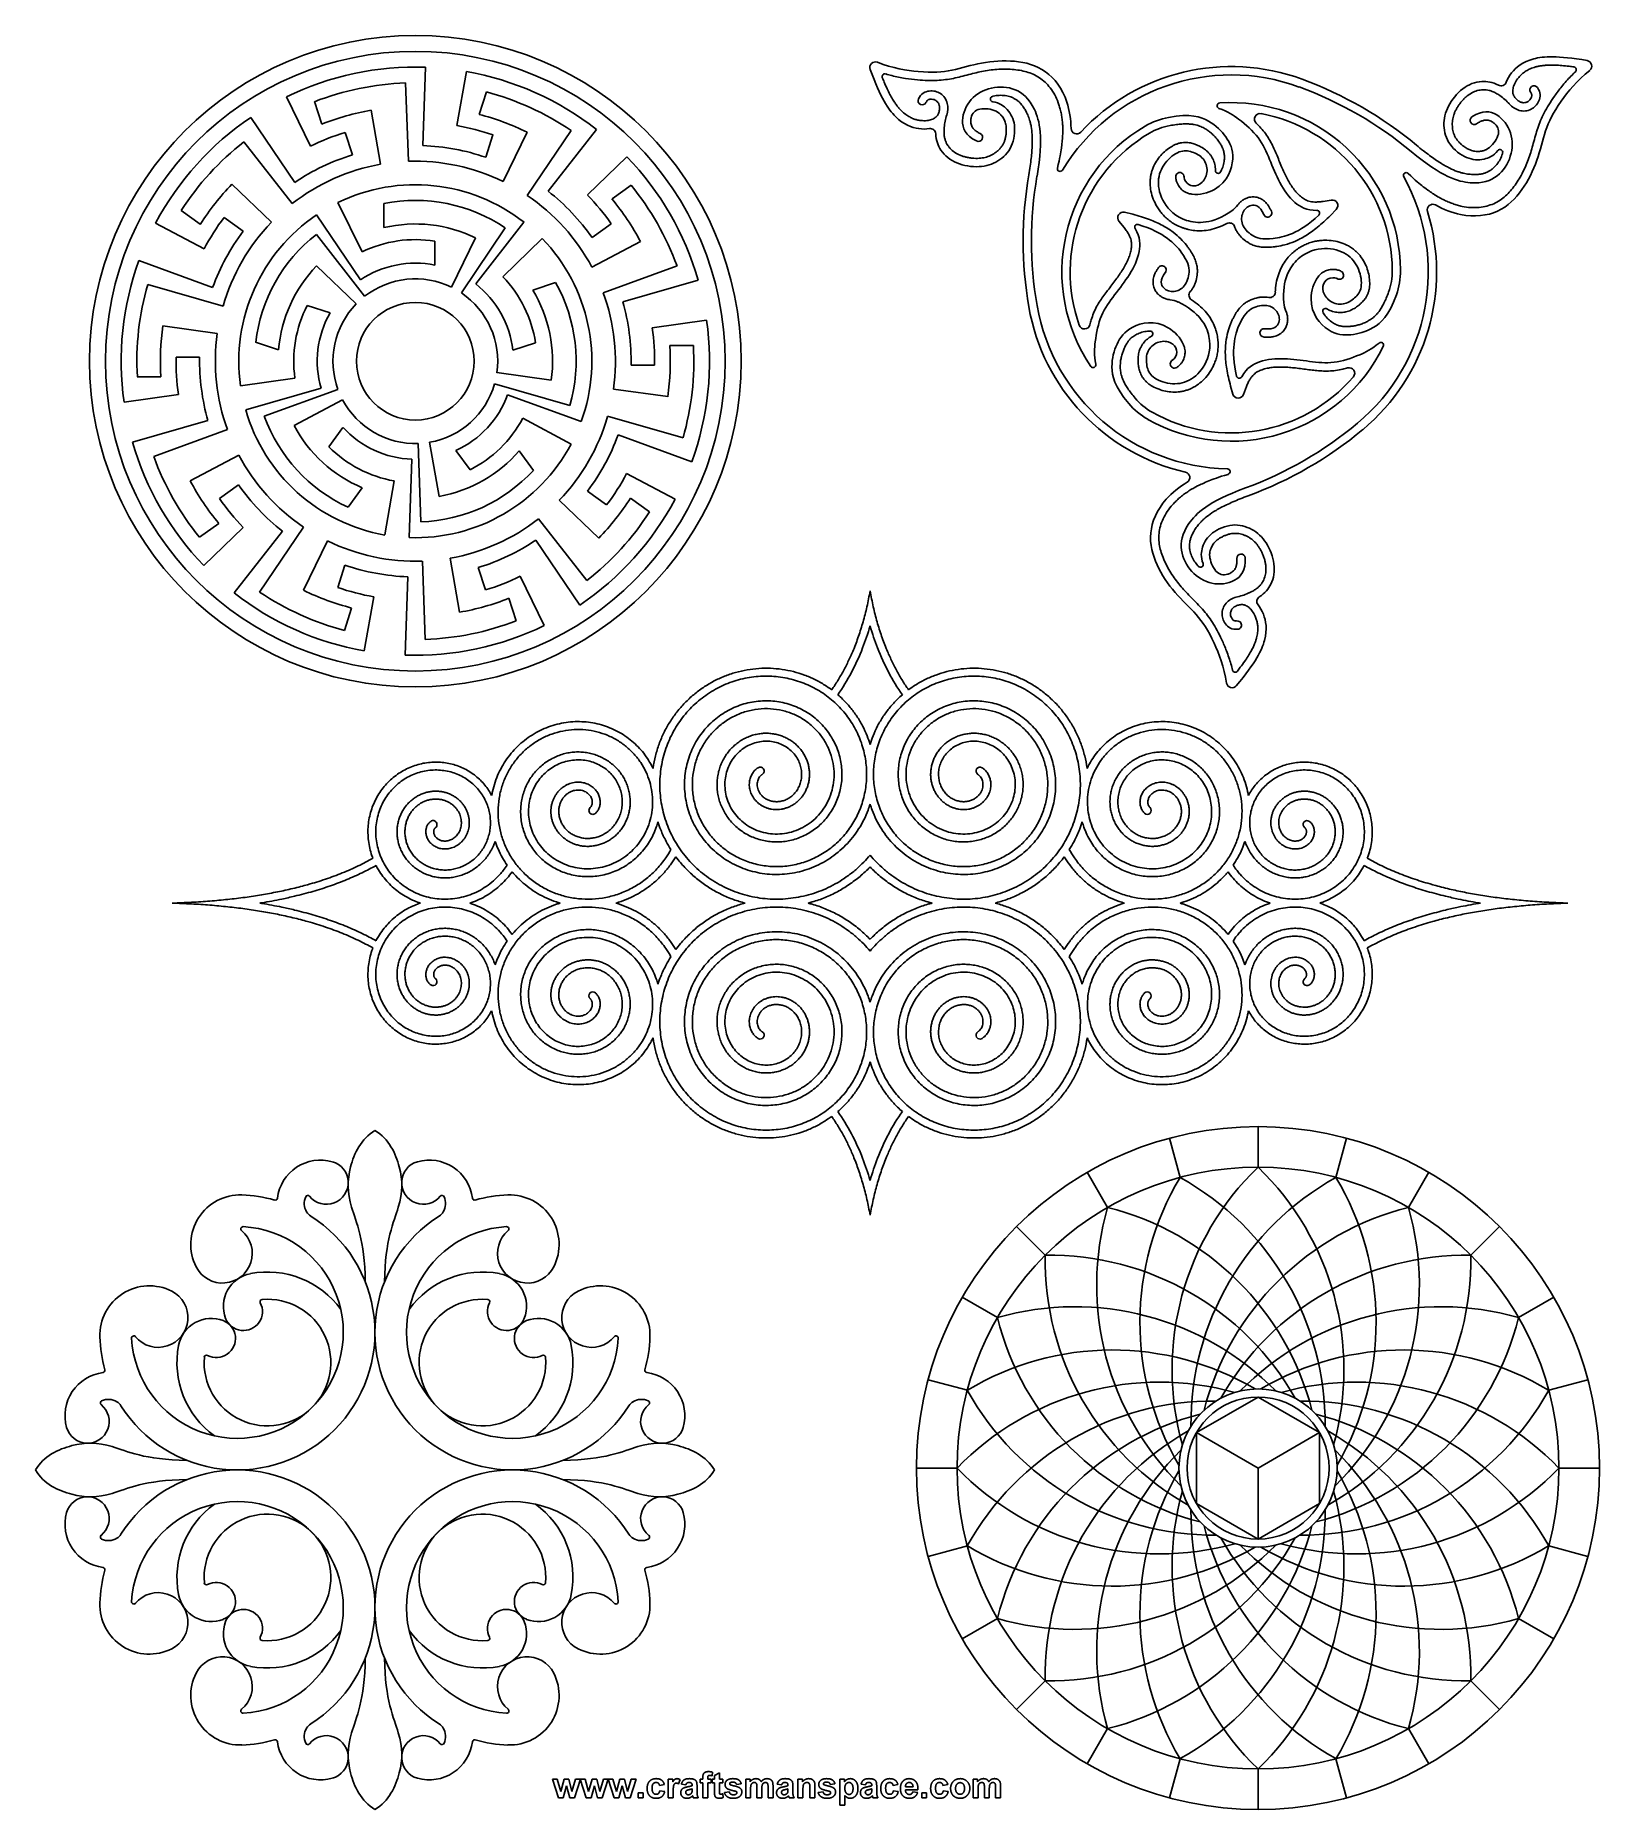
# Model space of a CAD drawing. Header units: millimetres. Extents: x -146 to 156, y -171 to 172.
import ezdxf

# ---------------------------------------------------------------- set-up
doc = ezdxf.new("R2010")
doc.units = ezdxf.units.MM
doc.header["$MEASUREMENT"] = 0
doc.layers.add('Layer 03', color=5, linetype='Continuous')

msp = doc.modelspace()

# ---------------------------------------------------------------- linework, layer by layer
at = {"layer": 'Layer 03'}
for p, q in [((-71.4, 150.49), (-70.87, 165.62)), ((-64.84, 154.36), (-63, 164.79)), ((-74.2, 147.47), (-74.73, 162.59)), ((-93.08, 150.39), (-97.73, 159.91)), ((-90.9, 154.65), (-92.3, 158.98)), ((-60.56, 156.52), (-59.15, 160.85)), ((-96.12, 143.4), (-104.58, 155.95)), ((-79.55, 146.91), (-81.39, 157.34)), ((-96.61, 139.31), (-105.93, 151.24)), ((-84.99, 148.71), (-86.39, 153.03)), ((-59.27, 148.24), (-57.87, 152.56)), ((-55.93, 143.59), (-51.29, 153.11)), ((-51.27, 140.89), (-42.81, 153.44)), ((-47.23, 141.7), (-37.91, 153.62)), ((-39.65, 140.97), (-32.03, 148.32)), ((-100.61, 135.71), (-108.23, 143.07)), ((-34.91, 140.21), (-31.24, 142.88)), ((-114.34, 135.31), (-118.02, 137.98)), ((-83.43, 124.58), (-91.89, 137.13)), ((-83.13, 129.98), (-87.78, 139.51)), ((-78.9, 134.68), (-78.9, 139.33)), ((63.97, 137.63), (65.54, 137.24)), ((102.26, 139.73), (103.85, 140)), ((104.8, 138.2), (103.67, 137.04)), ((-113.6, 130.57), (-122.96, 135.54)), ((-106.07, 133.97), (-109.74, 136.64)), ((-63.96, 122.08), (-55.5, 134.62)), ((-61.2, 123.81), (-51.89, 135.73)), ((-38.74, 132.75), (-35.07, 135.42)), ((63.91, 134.67), (62.88, 135.92)), ((-82.63, 121.42), (-91.95, 133.35)), ((-69.07, 127.44), (-69.07, 132.05)), ((-65.88, 123.18), (-61.24, 132.71)), ((-55.98, 125.2), (-48.36, 132.56)), ((-38.78, 127.02), (-29.42, 131.99)), ((-111.96, 123.14), (-126.18, 128.31)), ((-84.28, 119.94), (-91.9, 127.3)), ((-36.59, 122.1), (-22.37, 127.28)), ((-109.95, 119.54), (-124.49, 123.71)), ((-50.2, 122.63), (-45.78, 124.06)), ((-32.85, 120.37), (-18.3, 124.54)), ((-89.31, 118.23), (-93.7, 119.65)), ((-27.14, 115.33), (-16.65, 116.8)), ((-111.07, 114.27), (-121.56, 115.75)), ((-114.46, 109.66), (-119, 109.66)), ((-99.24, 111.11), (-103.66, 112.55)), ((-54.05, 111.03), (-49.66, 112.46)), ((-23.76, 111.93), (-19.21, 111.93)), ((-57.12, 106.69), (-46.62, 105.22)), ((-31.24, 108.15), (-26.7, 108.15)), ((-121.94, 105.88), (-126.49, 105.88)), ((-96.08, 105.64), (-106.57, 104.16)), ((-91.03, 103.69), (-105.58, 99.52)), ((-87.78, 103.47), (-102, 98.29)), ((-57.58, 104.52), (-43.03, 100.35)), ((-34.64, 103.53), (-24.15, 102.06)), ((84.88, 102.56), (84.43, 104.11)), ((87.47, 103.99), (86.9, 102.47)), ((-118.56, 102.48), (-129.05, 101)), ((-86.88, 101.44), (-96.23, 96.47)), ((-55.07, 102.43), (-40.85, 97.26)), ((-112.86, 97.43), (-127.4, 93.26)), ((-86.81, 96.13), (-89.52, 92.4)), ((-52.14, 97.89), (-42.79, 92.92)), ((-35.76, 98.27), (-21.21, 94.09)), ((-109.11, 95.7), (-123.33, 90.53)), ((-72.3, 93.02), (-71.77, 77.9)), ((-70.09, 93.25), (-68.25, 82.82)), ((-33.74, 94.67), (-19.52, 89.49)), ((-106.92, 90.78), (-116.28, 85.81)), ((-73.51, 90), (-74.04, 74.87)), ((-65.02, 91.68), (-62.3, 87.95)), ((-52.8, 91.6), (-50.07, 87.84)), ((-76.92, 85.8), (-78.76, 75.37)), ((-32.1, 87.23), (-22.74, 82.26)), ((-106.96, 85.06), (-110.63, 82.39)), ((-83.11, 84.49), (-85.84, 80.73)), ((-39.63, 83.83), (-35.96, 81.16)), ((-31.36, 82.5), (-27.68, 79.82)), ((-45.09, 82.09), (-37.47, 74.74)), ((-110.79, 77.6), (-114.47, 74.93)), ((-106.05, 76.84), (-113.67, 69.48)), ((-98.47, 76.11), (-107.79, 64.18)), ((-94.43, 76.91), (-102.89, 64.36)), ((-49.09, 78.49), (-39.78, 66.57)), ((-89.77, 74.22), (-94.41, 64.7)), ((-49.58, 74.4), (-41.12, 61.85)), ((-86.43, 69.56), (-87.83, 65.24)), ((-71.5, 70.34), (-70.98, 55.21)), ((-66.15, 70.9), (-64.31, 60.47)), ((-60.71, 69.09), (-59.31, 64.78)), ((-74.3, 67.31), (-74.83, 52.19)), ((-52.62, 67.42), (-47.97, 57.9)), ((-80.87, 63.45), (-82.71, 53.01)), ((-54.8, 63.15), (-53.4, 58.82)), ((-85.14, 61.28), (-86.55, 56.95)), ((72.66, -41.02), (74.69, -48.58)), ((89.72, -38.78), (89.72, -46.6)), ((106.77, -41.02), (104.74, -48.58)), ((56.77, -47.6), (60.69, -54.38)), ((122.66, -47.6), (118.74, -54.38)), ((43.13, -58.07), (48.66, -63.61)), ((136.3, -58.07), (130.77, -63.61)), ((32.66, -71.72), (39.44, -75.63)), ((146.77, -71.72), (139.99, -75.63)), ((26.08, -87.61), (33.64, -89.63)), ((153.35, -87.61), (145.79, -89.63)), ((23.83, -104.66), (31.66, -104.66)), ((89.72, -104.66), (89.72, -118.36)), ((155.6, -104.66), (147.77, -104.66)), ((26.08, -121.71), (33.64, -119.69)), ((153.35, -121.71), (145.79, -119.69)), ((32.66, -137.6), (39.44, -133.69)), ((146.77, -137.6), (139.99, -133.69)), ((43.13, -151.25), (48.66, -145.71)), ((136.3, -151.25), (130.77, -145.71)), ((56.77, -161.72), (60.69, -154.94)), ((122.66, -161.72), (118.74, -154.94)), ((72.66, -168.3), (74.69, -160.74)), ((106.77, -168.3), (104.74, -160.74)), ((-15.51, -163.35), (-15.62, -164.02)), ((-15.14, -164), (-14.18, -163.44)), ((-15.14, -164.68), (-15.14, -164)), ((-14.18, -163.44), (-14.18, -164.68)), ((89.72, -170.54), (89.72, -162.72)), ((-45.25, -168.29), (-46.41, -164.68)), ((-46.41, -164.68), (-45.47, -164.68)), ((-45.47, -164.68), (-44.79, -167.04)), ((-44.79, -167.04), (-44.15, -164.68)), ((-43.68, -165.97), (-44.31, -168.29)), ((-44.15, -164.68), (-43.22, -164.68)), ((-43.06, -168.29), (-43.68, -165.97)), ((-43.22, -164.68), (-42.63, -167.04)), ((-42.63, -167.04), (-41.94, -164.68)), ((-41.01, -164.68), (-42.16, -168.29)), ((-41.94, -164.68), (-41.01, -164.68)), ((-39.88, -168.29), (-41.04, -164.68)), ((-41.04, -164.68), (-40.1, -164.68)), ((-40.1, -164.68), (-39.42, -167.04)), ((-39.42, -167.04), (-38.77, -164.68)), ((-38.31, -165.97), (-38.94, -168.29)), ((-38.77, -164.68), (-37.85, -164.68)), ((-37.69, -168.29), (-38.31, -165.97)), ((-37.85, -164.68), (-37.26, -167.04)), ((-37.26, -167.04), (-36.57, -164.68)), ((-35.64, -164.68), (-36.79, -168.29)), ((-36.57, -164.68), (-35.64, -164.68)), ((-34.51, -168.29), (-35.67, -164.68)), ((-35.67, -164.68), (-34.73, -164.68)), ((-34.73, -164.68), (-34.05, -167.04)), ((-34.05, -167.04), (-33.4, -164.68)), ((-32.93, -165.97), (-33.57, -168.29)), ((-33.4, -164.68), (-32.48, -164.68)), ((-32.32, -168.29), (-32.93, -165.97)), ((-32.48, -164.68), (-31.89, -167.04)), ((-31.89, -167.04), (-31.2, -164.68)), ((-30.27, -164.68), (-31.42, -168.29)), ((-31.2, -164.68), (-30.27, -164.68)), ((-29.86, -168.29), (-29.86, -167.33)), ((-29.86, -167.33), (-28.91, -167.33)), ((-28.91, -167.33), (-28.91, -168.29)), ((-24.8, -165.73), (-25.76, -165.88)), ((-25.7, -166.93), (-24.74, -167.05)), ((-24.06, -168.29), (-24.06, -164.68)), ((-24.06, -164.68), (-23.17, -164.68)), ((-23.17, -164.68), (-23.17, -165.19)), ((-23.1, -167.17), (-23.1, -168.29)), ((-21.78, -164.77), (-22.07, -165.6)), ((-20.67, -165.79), (-21.53, -165.67)), ((-19.46, -165.94), (-19.46, -165.85)), ((-19.46, -166.75), (-19.46, -166.56)), ((-18.51, -165.98), (-18.51, -167.1)), ((-17.89, -164.68), (-17.39, -164.68)), ((-17.89, -165.42), (-17.89, -164.68)), ((-17.39, -165.42), (-17.89, -165.42)), ((-17.39, -164.68), (-17.39, -164.41)), ((-17.39, -168.29), (-17.39, -165.42)), ((-16.44, -164.43), (-16.44, -164.68)), ((-16.44, -164.68), (-15.76, -164.68)), ((-15.76, -165.42), (-16.44, -165.42)), ((-16.44, -165.42), (-16.44, -168.29)), ((-15.76, -164.68), (-15.76, -165.42)), ((-15.6, -165.42), (-15.6, -164.68)), ((-15.6, -164.68), (-15.14, -164.68)), ((-15.14, -165.42), (-15.6, -165.42)), ((-15.14, -167.01), (-15.14, -165.42)), ((-14.18, -164.68), (-13.54, -164.68)), ((-13.54, -165.42), (-14.18, -165.42)), ((-14.18, -165.42), (-14.18, -166.91)), ((-13.55, -167.52), (-13.47, -168.24)), ((-13.54, -164.68), (-13.54, -165.42)), ((-13.23, -167.27), (-12.27, -167.15)), ((-9.99, -165.57), (-10.88, -165.73)), ((-9.12, -164.68), (-8.26, -164.68)), ((-9.12, -168.29), (-9.12, -164.68)), ((-8.26, -164.68), (-8.26, -165.17)), ((-8.17, -166.53), (-8.17, -168.29)), ((-6.96, -168.29), (-6.96, -166.31)), ((-6.01, -166.55), (-6.01, -168.29)), ((-4.8, -168.29), (-4.8, -166.22)), ((-3.85, -165.97), (-3.85, -168.29)), ((-2.18, -165.79), (-3.04, -165.67)), ((-0.97, -165.94), (-0.97, -165.85)), ((-0.97, -166.75), (-0.97, -166.56)), ((-0.02, -165.98), (-0.02, -167.1)), ((0.97, -168.29), (0.97, -164.68)), ((0.97, -164.68), (1.86, -164.68)), ((1.86, -164.68), (1.86, -165.2)), ((1.93, -166.65), (1.93, -168.29)), ((3.28, -168.29), (3.28, -166.45)), ((4.24, -166.04), (4.24, -168.29)), ((4.86, -167.27), (5.82, -167.15)), ((8.1, -165.57), (7.2, -165.73)), ((9.06, -164.68), (9.95, -164.68)), ((9.06, -169.68), (9.06, -164.68)), ((9.95, -164.68), (9.95, -165.2)), ((13.99, -165.79), (13.13, -165.67)), ((15.2, -165.94), (15.2, -165.85)), ((15.2, -166.75), (15.2, -166.56)), ((16.15, -165.98), (16.15, -167.1)), ((20.26, -165.73), (19.3, -165.88)), ((19.36, -166.93), (20.32, -167.05)), ((24.12, -166.75), (21.68, -166.75)), ((21.7, -166.16), (23.16, -166.16)), ((23.1, -167.15), (24.06, -167.27)), ((24.83, -168.29), (24.83, -167.33)), ((24.83, -167.33), (25.78, -167.33)), ((25.78, -167.33), (25.78, -168.29)), ((29.89, -165.73), (28.93, -165.88)), ((28.99, -166.93), (29.95, -167.05)), ((34.77, -164.68), (35.63, -164.68)), ((34.77, -168.29), (34.77, -164.68)), ((35.63, -164.68), (35.63, -165.17)), ((35.72, -166.53), (35.72, -168.29)), ((36.93, -168.29), (36.93, -166.31)), ((37.88, -166.55), (37.88, -168.29)), ((39.09, -168.29), (39.09, -166.22)), ((40.04, -165.97), (40.04, -168.29)), ((-44.31, -168.29), (-45.25, -168.29)), ((-42.16, -168.29), (-43.06, -168.29)), ((-38.94, -168.29), (-39.88, -168.29)), ((-36.79, -168.29), (-37.69, -168.29)), ((-33.57, -168.29), (-34.51, -168.29)), ((-31.42, -168.29), (-32.32, -168.29)), ((-28.91, -168.29), (-29.86, -168.29)), ((-23.1, -168.29), (-24.06, -168.29)), ((-18.26, -168.29), (-19.22, -168.29)), ((-16.44, -168.29), (-17.39, -168.29)), ((-8.17, -168.29), (-9.12, -168.29)), ((-6.01, -168.29), (-6.96, -168.29)), ((-3.85, -168.29), (-4.8, -168.29)), ((0.23, -168.29), (-0.73, -168.29)), ((1.93, -168.29), (0.97, -168.29)), ((4.24, -168.29), (3.28, -168.29)), ((10.01, -169.68), (9.06, -169.68)), ((10.01, -167.86), (10.01, -169.68)), ((16.4, -168.29), (15.44, -168.29)), ((25.78, -168.29), (24.83, -168.29)), ((35.72, -168.29), (34.77, -168.29)), ((37.88, -168.29), (36.93, -168.29)), ((40.04, -168.29), (39.09, -168.29))]:
    msp.add_line(p, q, dxfattribs=at)
for points in [[(89.72, -104.66), (77.85, -97.81), (89.72, -90.96), (101.58, -97.81), (89.72, -104.66)], [(77.85, -97.81), (77.85, -111.51), (89.72, -118.36)], [(101.58, -97.81), (101.58, -111.51), (89.72, -118.36)]]:
    msp.add_lwpolyline(points, dxfattribs=at)
for centre, radius in [((-72.85, 108.9), 62.85), ((-72.85, 108.9), 59.78), ((-72.85, 108.9), 11.35), ((89.72, -104.66), 65.88), ((89.72, -104.66), 58.06), ((89.72, -104.66), 15.26), ((89.72, -104.66), 13.7)]:
    msp.add_circle(centre, radius, dxfattribs=at)
for centre, radius, start, end in [((-72.85, 108.9), 56.75, 88, 116), ((-72.85, 108.9), 56.75, 52, 80), ((15.9, 165.58), 1.07, 68.2314, 200.3695), ((17.73, 163.81), 0.534, 73.3554, 202.2007), ((84.55, 126.13), 39.62, 69.8012, 137.1318), ((150.59, 165.15), 0.534, 313.3554, 82.2007), ((153.03, 165.85), 1.07, 308.2314, 80.3695), ((-72.85, 108.9), 53.72, 92, 111.2296), ((84.55, 126.13), 38.01, 69.8012, 148.8914), ((72.34, 92.95), 73.37, 50.2241, 69.8012), ((72.34, 92.95), 74.97, 50.2241, 69.8012), ((136.61, 163.12), 1.07, 242.9395, 339.0813), ((142.97, 161.24), 0.802, 35.556, 215.556), ((-72.85, 108.9), 53.72, 56, 75.2296), ((24.93, 159.17), 0.802, 155.556, 335.556), ((36.39, 155.52), 2.05, 100.074, 169.6731), ((36.95, 152.4), 5.22, 64.5144, 100.074), ((38.63, 159.48), 0.534, 104.1568, 261.6006), ((82.35, 158.19), 0.534, 93.9153, 250.8274), ((84.55, 126.13), 32.67, 0.5375, 93.9153), ((129.96, 151.01), 11.16, 42.3449, 54.9634), ((-72.85, 108.9), 56.75, 124, 152), ((-72.85, 108.9), 49.18, 100, 111.5281), ((-72.85, 108.9), 46.16, 71.0607, 80), ((-72.85, 108.9), 49.18, 64, 75.5281), ((40.29, 153.02), 11.16, 162.3449, 174.9634), ((84.55, 126.13), 32.67, 120.5377, 213.9153), ((74.9, 142.48), 13.68, 100.2784, 120.5378), ((74.9, 142.48), 12.08, 100.2784, 120.5378), ((90.1, 155.61), 1.07, 79.3389, 226.1861), ((84.55, 126.13), 31.07, 0.5375, 79.339), ((131.43, 155.38), 0.802, 123.7052, 303.7052), ((134.08, 153.13), 2.05, 340.074, 49.6731), ((-72.85, 108.9), 53.72, 128, 147.2296), ((-72.85, 108.9), 46.16, 107.0607, 116), ((26.48, 152.72), 1.07, 2.9395, 99.0813), ((35.78, 152.11), 0.802, 243.7052, 63.7052), ((84.55, 126.13), 31.07, 120.5375, 199.339), ((54.73, 153.81), 1.07, 181.0862, 317.1318), ((131.09, 154.22), 5.22, 304.5144, 340.074), ((-72.85, 108.9), 41.62, 106.9582, 124), ((-72.85, 108.9), 38.59, 64, 92), ((-72.85, 108.9), 41.62, 70.9582, 88), ((-72.85, 108.9), 56.75, 16, 44), ((136.39, 149.21), 0.534, 344.1568, 141.6006), ((-72.85, 108.9), 38.59, 100, 128), ((119.38, 132.15), 74.97, 170.2241, 189.8012), ((119.38, 132.15), 73.37, 170.2241, 189.8012), ((51.54, 146.05), 0.534, 166.0789, 328.8914), ((74.65, 144.51), 0.803, 357.8808, 184.731), ((82.03, 145.67), 0.534, 179.0234, 330.4557), ((84.55, 126.13), 38.01, 309.8012, 28.8914), ((118.3, 144.75), 0.534, 46.0789, 208.8914), ((-72.85, 108.9), 49.18, 136, 147.5281), ((-72.85, 108.9), 34.05, 52, 116), ((-72.85, 108.9), 38.59, 28, 56), ((-72.85, 108.9), 41.62, 34.9582, 52), ((-72.85, 108.9), 46.16, 35.0607, 44), ((-72.85, 108.9), 53.72, 20, 39.2296), ((77.76, 148.19), 7.1, 263.4046, 299.989), ((-72.85, 108.9), 34.05, 124, 188), ((-72.85, 108.9), 31.02, 56, 101.2518), ((-72.85, 108.9), 49.18, 28, 39.5281), ((63.71, 136.59), 1.07, 75.9294, 219.3595), ((81.85, 141.95), 4.91, 304.786, 323.7127), ((81.85, 141.95), 6.51, 323.7096, 323.7127), ((91.56, 137.5), 0.802, 203.8807, 23.8807), ((101.07, 137.48), 0.534, 313.0409, 91.0957), ((104.03, 138.94), 1.07, 315.9294, 99.3595), ((84.55, 126.13), 39.62, 309.8012, 17.1318), ((123.43, 138.11), 1.07, 61.0862, 197.1318), ((-72.85, 108.9), 46.16, 143.0607, 152), ((-72.85, 108.9), 41.62, 142.9582, 160), ((-72.85, 108.9), 38.59, 136, 164), ((-72.85, 108.9), 26.48, 64, 103.213), ((66.46, 134.77), 0.534, 73.0409, 211.0957), ((84.19, 134.51), 1.07, 19.4722, 117.5456), ((-72.85, 108.9), 31.02, 128, 173.2518), ((-72.85, 108.9), 23.46, 80.7182, 116), ((-72.85, 108.9), 34.05, 340, 44), ((-72.85, 108.9), 56.75, 160, 188), ((-72.85, 108.9), 26.48, 136, 175.213), ((-72.85, 108.9), 18.92, 78.463, 124), ((71.19, 126.52), 0.802, 323.8807, 143.8807), ((-72.85, 108.9), 53.72, 164, 183.2296), ((-72.85, 108.9), 15.89, 64, 128), ((-72.85, 108.9), 18.92, 6.463, 52), ((-72.85, 108.9), 23.46, 8.7182, 44), ((-72.85, 108.9), 31.02, 344, 29.2518), ((107.05, 120.97), 7.1, 143.4046, 179.989), ((105.41, 125.51), 0.803, 237.8808, 64.731), ((103.53, 126.31), 12.08, 340.2784, 0.5378), ((103.53, 126.31), 13.68, 340.2784, 0.5378), ((-72.85, 108.9), 15.89, 136, 200), ((-72.85, 108.9), 15.89, 352, 56), ((-72.85, 108.9), 26.48, 352, 31.213), ((-72.85, 108.9), 38.59, 352, 20), ((-72.85, 108.9), 41.62, 358.9582, 16), ((72.2, 115.88), 4.91, 64.786, 83.7127), ((72.2, 115.88), 6.51, 83.7096, 83.7127), ((77.47, 121.63), 1.07, 139.4722, 237.5456), ((91.99, 122.25), 1.07, 259.4722, 357.5456), ((99.59, 120.56), 4.91, 184.786, 203.7127), ((-72.85, 108.9), 23.46, 152.7182, 188), ((-72.85, 108.9), 18.92, 150.463, 196), ((-72.85, 108.9), 56.75, 340, 8), ((84.55, 126.13), 39.62, 189.8012, 257.1318), ((84.55, 126.13), 38.01, 189.8012, 268.8914), ((99.59, 120.56), 6.51, 203.7096, 203.7127), ((102.73, 118.54), 0.534, 59.0234, 210.4557), ((-72.85, 108.9), 49.18, 172, 183.5281), ((-72.85, 108.9), 38.59, 172, 200), ((-72.85, 108.9), 46.16, 359.0607, 8), ((56.24, 116.19), 1.07, 199.3389, 346.1861), ((68.88, 114.18), 0.534, 299.0234, 90.4557), ((68.83, 109.22), 7.1, 23.4046, 59.989), ((90.89, 114.37), 0.802, 83.8807, 263.8807), ((-72.85, 108.9), 46.16, 179.0607, 188), ((-72.85, 108.9), 41.62, 178.9582, 196), ((-72.85, 108.9), 49.18, 352, 3.5281), ((-72.85, 108.9), 53.72, 344, 3.2296), ((84.55, 126.13), 32.67, 240.5377, 333.9153), ((113.41, 112), 0.534, 333.9153, 130.8274), ((57.88, 108.2), 0.534, 213.9153, 10.8274), ((73.58, 108.37), 0.803, 117.8808, 304.731), ((107.3, 106.58), 1.07, 319.3389, 106.1861), ((-72.85, 108.9), 15.89, 280, 344), ((84.55, 126.13), 31.07, 240.5375, 319.339), ((86.11, 106.14), 0.534, 193.0409, 331.0957), ((-72.85, 108.9), 34.05, 196, 260), ((-72.85, 108.9), 15.89, 208, 272), ((-72.85, 108.9), 18.92, 294.463, 340), ((75.21, 109.6), 13.68, 220.2784, 240.5378), ((75.21, 109.6), 12.08, 220.2784, 240.5378), ((85.9, 102.85), 1.07, 195.9294, 339.3595), ((-72.85, 108.9), 31.02, 200, 245.2518), ((-72.85, 108.9), 26.48, 208, 247.213), ((-72.85, 108.9), 18.92, 222.463, 268), ((-72.85, 108.9), 23.46, 296.7182, 332), ((-72.85, 108.9), 38.59, 316, 344), ((61.92, 153.29), 73.37, 290.2241, 309.8012), ((-72.85, 108.9), 56.75, 196, 224), ((-72.85, 108.9), 34.05, 268, 332), ((-72.85, 108.9), 41.62, 322.9582, 340), ((61.92, 153.29), 74.97, 290.2241, 309.8012), ((-72.85, 108.9), 53.72, 200, 219.2296), ((-72.85, 108.9), 38.59, 208, 236), ((-72.85, 108.9), 23.46, 224.7182, 260), ((-72.85, 108.9), 26.48, 280, 319.213), ((-72.85, 108.9), 49.18, 208, 219.5281), ((-72.85, 108.9), 31.02, 272, 317.2518), ((-72.85, 108.9), 46.16, 323.0607, 332), ((75.49, 86.46), 1.07, 301.0862, 77.1318), ((83.8, 87.59), 0.534, 286.0789, 88.8914), ((-72.85, 108.9), 46.16, 215.0607, 224), ((-72.85, 108.9), 41.62, 214.9582, 232), ((-72.85, 108.9), 56.75, 304, 332), ((-72.85, 108.9), 49.18, 316, 327.5281), ((-72.85, 108.9), 53.72, 308, 327.2296), ((-72.85, 108.9), 38.59, 280, 308), ((-72.85, 108.9), 38.59, 244, 272), ((-72.85, 108.9), 41.62, 286.9582, 304), ((-72.85, 108.9), 41.62, 250.9582, 268), ((78.62, 69.69), 0.534, 224.1568, 21.6006), ((85.6, 71.77), 5.22, 184.5144, 220.074), ((86.44, 70.9), 0.802, 3.7052, 183.7052), ((-72.85, 108.9), 46.16, 251.0607, 260), ((-72.85, 108.9), 46.16, 287.0607, 296), ((83.17, 69.73), 2.05, 220.074, 289.6731), ((-72.85, 108.9), 56.75, 232, 260), ((-72.85, 108.9), 53.72, 236, 255.2296), ((-72.85, 108.9), 49.18, 244, 255.5281), ((-72.85, 108.9), 49.18, 280, 291.5281), ((83.39, 74.36), 11.16, 282.3449, 294.9634), ((90.55, 62.55), 1.07, 122.9395, 219.0813), ((-72.85, 108.9), 53.72, 272, 291.2296), ((85.74, 57.98), 0.802, 275.556, 95.556), ((-72.85, 108.9), 56.75, 268, 296), ((85.32, 49.43), 0.534, 193.3554, 322.2007), ((84.71, 46.95), 1.07, 188.2314, 320.3695), ((-6.32, 29.82), 0.759, 302.1368, 122.1368), ((36.07, 29.82), 0.759, 57.8632, 237.8632), ((-38.61, 22.22), 0.759, 133.4854, 313.4854), ((68.36, 22.22), 0.759, 226.5146, 46.5146), ((-69.43, 19.5), 0.759, 306.2185, 126.2185), ((99.18, 19.5), 0.759, 53.7815, 233.7815), ((-69.43, -10.82), 0.759, 233.7815, 53.7815), ((99.18, -10.82), 0.759, 126.2185, 306.2185), ((-38.61, -13.54), 0.759, 46.5146, 226.5146), ((68.36, -13.54), 0.759, 313.4854, 133.4854), ((-6.32, -21.13), 0.759, 237.8632, 57.8632), ((36.07, -21.13), 0.759, 122.1368, 302.1368), ((-91.14, -53.61), 8.37, 74.2336, 172.8987), ((-90, -49.58), 4.19, 218.9412, 74.2336), ((-71.3, -49.58), 4.19, 105.7664, 321.0588), ((-70.16, -53.61), 8.37, 7.1013, 105.7664), ((127.43, -85.66), 54.29, 134.0027, 195.5256), ((52, -85.66), 54.29, 344.4744, 45.9973), ((121.23, -76.54), 54.29, 149.0027, 210.5256), ((48.37, -96.07), 54.29, 359.4744, 60.9973), ((131.07, -96.07), 54.29, 119.0027, 180.5256), ((58.2, -76.54), 54.29, 329.4744, 30.9973), ((-106.63, -61.51), 9.55, 88.1126, 206.9252), ((-107.19, -78.49), 26.54, 74.2724, 88.1125), ((-99.88, -52.52), 0.436, 254.2724, 352.8987), ((-91.14, -53.61), 3.14, 155.4469, 211.3358), ((-93.6, -52.49), 0.436, 38.9412, 155.4469), ((-67.7, -52.49), 0.436, 24.5531, 141.0588), ((-70.16, -53.61), 3.14, 328.6642, 24.5531), ((-61.42, -52.52), 0.436, 187.1013, 285.7276), ((-54.11, -78.49), 26.54, 91.8875, 105.7276), ((-54.67, -61.51), 9.55, 333.0748, 91.8874), ((112.88, -69.35), 54.29, 164.0027, 225.5256), ((47.55, -107.06), 54.29, 14.4744, 75.9973), ((131.88, -107.06), 54.29, 104.0027, 165.5256), ((66.55, -69.35), 54.29, 314.4744, 15.9973), ((-106.08, -58.52), 0.436, 86.8155, 230.0112), ((-107.19, -78.49), 20.44, 315, 86.8155), ((-91.74, -53.98), 2.44, 211.3358, 237.7742), ((-107.19, -78.49), 26.54, 315, 57.7742), ((-54.11, -78.49), 26.54, 122.2258, 225), ((-54.11, -78.49), 20.44, 93.1845, 225), ((-69.56, -53.98), 2.44, 302.2258, 328.6642), ((-55.22, -58.52), 0.436, 309.9888, 93.1845), ((-110.04, -63.24), 5.73, 206.9252, 50.0112), ((-51.26, -63.24), 5.73, 129.9888, 333.0748), ((49.61, -117.89), 54.29, 29.4744, 90.9973), ((102.95, -64.55), 54.29, 179.0027, 240.5256), ((129.82, -117.89), 54.29, 89.0027, 150.5256), ((76.48, -64.55), 54.29, 299.4744, 0.9973), ((-103.46, -73.47), 6.43, 100.8687, 201.0104), ((-101.38, -84.3), 17.46, 35.8744, 100.8687), ((-59.91, -84.3), 17.46, 79.1313, 144.1256), ((-57.83, -73.47), 6.43, 338.9896, 79.1313), ((-124.17, -79.05), 9.55, 63.0748, 181.8874), ((-122.44, -75.64), 5.73, 219.9888, 63.0748), ((-38.86, -75.64), 5.73, 116.9252, 320.0112), ((-37.13, -79.05), 9.55, 358.1126, 116.9252), ((-106.03, -74.45), 3.68, 201.0104, 27.5067), ((-102.38, -72.55), 0.436, 94.8684, 207.5067), ((-101.38, -84.3), 12.22, 315, 94.8684), ((-59.91, -84.3), 12.22, 85.1316, 225), ((-55.27, -74.45), 3.68, 152.4933, 338.9896), ((-58.91, -72.55), 0.436, 332.4933, 85.1316), ((54.4, -127.82), 54.29, 44.4744, 105.9973), ((125.03, -127.82), 54.29, 74.0027, 135.5256), ((-112.21, -82.22), 6.43, 68.9896, 169.1313), ((-111.23, -79.65), 3.68, 242.4933, 68.9896), ((-50.07, -79.65), 3.68, 111.0104, 297.5067), ((-49.08, -82.22), 6.43, 10.8687, 111.0104), ((92.12, -62.5), 54.29, 194.0027, 255.5256), ((87.31, -62.5), 54.29, 284.4744, 345.9973), ((-107.19, -78.49), 26.54, 181.8875, 195.7276), ((-127.16, -79.6), 0.436, 39.9888, 183.1845), ((-107.19, -78.49), 20.44, 183.1845, 315), ((-101.38, -84.3), 17.46, 169.1313, 234.1256), ((-54.11, -78.49), 20.44, 225, 356.8155), ((-59.91, -84.3), 17.46, 305.8744, 10.8687), ((-34.14, -79.6), 0.436, 356.8155, 140.0112), ((-54.11, -78.49), 26.54, 344.2724, 358.1125), ((61.6, -136.17), 54.29, 59.4744, 120.9973), ((117.83, -136.17), 54.29, 59.0027, 120.5256), ((-101.38, -84.3), 12.22, 175.1316, 315), ((-113.13, -83.3), 0.436, 62.4933, 175.1316), ((-59.91, -84.3), 12.22, 225, 4.8684), ((-48.17, -83.3), 0.436, 4.8684, 117.5067), ((-132.07, -94.54), 8.37, 97.1013, 195.7664), ((-133.16, -85.8), 0.436, 277.1013, 15.7276), ((-28.14, -85.8), 0.436, 164.2724, 262.8987), ((-29.23, -94.54), 8.37, 344.2336, 82.8987), ((70.71, -142.38), 54.29, 74.4744, 135.9973), ((108.72, -142.38), 54.29, 44.0027, 105.5256), ((-133.19, -92.09), 0.436, 114.5531, 231.0588), ((-132.07, -94.54), 3.14, 58.6642, 114.5531), ((-131.7, -93.94), 2.44, 32.2258, 58.6642), ((-29.59, -93.94), 2.44, 121.3358, 147.7742), ((-29.23, -94.54), 3.14, 65.4469, 121.3358), ((-28.1, -92.09), 0.436, 308.9412, 65.4469), ((81.12, -63.31), 54.29, 209.0027, 270.5256), ((81.12, -146.01), 54.29, 89.4744, 150.9973), ((98.31, -63.31), 54.29, 269.4744, 330.9973), ((98.31, -146.01), 54.29, 29.0027, 90.5256), ((-136.1, -95.68), 4.19, 195.7664, 51.0588), ((-107.19, -78.49), 26.54, 212.2258, 315), ((-54.11, -78.49), 26.54, 225, 327.7742), ((-25.2, -95.68), 4.19, 128.9412, 344.2336), ((92.12, -146.83), 54.29, 104.4744, 165.9973), ((87.31, -146.83), 54.29, 14.0027, 75.5256), ((102.95, -144.77), 54.29, 119.4744, 180.9973), ((76.48, -144.77), 54.29, 359.0027, 60.5256), ((112.88, -139.98), 54.29, 134.4744, 195.9973), ((66.55, -139.98), 54.29, 344.0027, 45.5256), ((-107.19, -131.57), 26.54, 45, 147.7742), ((-54.11, -131.57), 26.54, 32.2258, 135), ((70.71, -66.94), 54.29, 224.0027, 285.5256), ((121.23, -132.78), 54.29, 149.4744, 210.9973), ((108.72, -66.94), 54.29, 254.4744, 315.9973), ((58.2, -132.78), 54.29, 329.0027, 30.5256), ((127.43, -123.66), 54.29, 164.4744, 225.9973), ((52, -123.66), 54.29, 314.0027, 15.5256), ((-136.1, -114.39), 4.19, 308.9412, 164.2336), ((-107.19, -131.57), 20.44, 45, 176.8155), ((-101.38, -125.77), 17.46, 125.8744, 190.8687), ((-107.19, -131.57), 26.54, 302.2258, 45), ((-54.11, -131.57), 26.54, 135, 237.7742), ((-54.11, -131.57), 20.44, 3.1845, 135), ((-59.91, -125.77), 17.46, 349.1313, 54.1256), ((-25.2, -114.39), 4.19, 15.7664, 231.0588), ((48.37, -113.25), 54.29, 299.0027, 0.5256), ((131.07, -113.25), 54.29, 179.4744, 240.9973), ((-132.07, -115.52), 8.37, 164.2336, 262.8987), ((-101.38, -125.77), 12.22, 45, 184.8684), ((-59.91, -125.77), 12.22, 355.1316, 135), ((-29.23, -115.52), 8.37, 277.1013, 15.7664), ((47.55, -102.26), 54.29, 284.0027, 345.5256), ((131.88, -102.26), 54.29, 194.4744, 255.9973), ((-133.19, -117.98), 0.436, 128.9412, 245.4469), ((-132.07, -115.52), 3.14, 245.4469, 301.3358), ((-131.7, -116.12), 2.44, 301.3358, 327.7742), ((-107.19, -131.57), 20.44, 273.1845, 45), ((-101.38, -125.77), 12.22, 265.1316, 45), ((-54.11, -131.57), 20.44, 135, 266.8155), ((-59.91, -125.77), 12.22, 135, 274.8684), ((-29.59, -116.12), 2.44, 212.2258, 238.6642), ((-29.23, -115.52), 3.14, 238.6642, 294.5531), ((-28.1, -117.98), 0.436, 294.5531, 51.0588), ((61.6, -73.15), 54.29, 239.0027, 300.5256), ((54.4, -81.5), 54.29, 254.0027, 315.5256), ((49.61, -91.43), 54.29, 269.0027, 330.5256), ((129.82, -91.43), 54.29, 209.4744, 270.9973), ((125.03, -81.5), 54.29, 224.4744, 285.9973), ((117.83, -73.15), 54.29, 239.4744, 300.9973), ((-107.19, -131.57), 26.54, 164.2724, 178.1125), ((-133.16, -124.26), 0.436, 344.2724, 82.8987), ((-28.14, -124.26), 0.436, 97.1013, 195.7276), ((-54.11, -131.57), 26.54, 1.8875, 15.7276), ((-122.44, -134.43), 5.73, 296.9252, 140.0112), ((-112.21, -127.85), 6.43, 190.8687, 291.0104), ((-113.13, -126.77), 0.436, 184.8684, 297.5067), ((-111.23, -130.41), 3.68, 291.0104, 117.5067), ((-50.07, -130.41), 3.68, 62.4933, 248.9896), ((-49.08, -127.85), 6.43, 248.9896, 349.1313), ((-48.17, -126.77), 0.436, 242.4933, 355.1316), ((-38.86, -134.43), 5.73, 39.9888, 243.0748), ((-124.17, -131.01), 9.55, 178.1126, 296.9252), ((-127.16, -130.46), 0.436, 176.8155, 320.0112), ((-106.03, -135.61), 3.68, 332.4933, 158.9896), ((-55.27, -135.61), 3.68, 21.0104, 207.5067), ((-37.13, -131.01), 9.55, 243.0748, 1.8874), ((-34.14, -130.46), 0.436, 219.9888, 3.1845), ((-103.46, -136.6), 6.43, 158.9896, 259.1313), ((-101.38, -125.77), 17.46, 259.1313, 324.1256), ((-59.91, -125.77), 17.46, 215.8744, 280.8687), ((-57.83, -136.6), 6.43, 280.8687, 21.0104), ((-102.38, -137.51), 0.436, 152.4933, 265.1316), ((-58.91, -137.51), 0.436, 274.8684, 27.5067), ((-110.04, -146.82), 5.73, 309.9888, 153.0748), ((-51.26, -146.82), 5.73, 26.9252, 230.0112), ((-106.63, -148.55), 9.55, 153.0748, 271.8874), ((-54.67, -148.55), 9.55, 268.1126, 26.9252), ((-106.08, -151.54), 0.436, 129.9888, 273.1845), ((-91.74, -156.09), 2.44, 122.2258, 148.6642), ((-69.56, -156.09), 2.44, 31.3358, 57.7742), ((-55.22, -151.54), 0.436, 266.8155, 50.0112), ((-107.19, -131.57), 26.54, 271.8875, 285.7276), ((-99.88, -157.54), 0.436, 7.1013, 105.7276), ((-91.14, -156.45), 3.14, 148.6642, 204.5531), ((-90, -160.48), 4.19, 285.7664, 141.0588), ((-71.3, -160.48), 4.19, 38.9412, 254.2336), ((-70.16, -156.45), 3.14, 335.4469, 31.3358), ((-61.42, -157.54), 0.436, 74.2724, 172.8987), ((-54.11, -131.57), 26.54, 254.2724, 268.1125), ((-91.14, -156.45), 8.37, 187.1013, 285.7664), ((-93.6, -157.58), 0.436, 204.5531, 321.0588), ((-70.16, -156.45), 8.37, 254.2336, 352.8987), ((-67.7, -157.58), 0.436, 218.9412, 335.4469)]:
    msp.add_arc(centre, radius, start, end, dxfattribs=at)
for points, knots in [([(153.21, 166.91), (147.4, 167.9), (141.88, 167.6), (138.76, 164.98), (137.83, 163.32), (137.61, 162.74)], [0.504688, 0.504688, 0.504688, 0.504688, 4.272891, 8.545783, 10.949446, 10.949446, 10.949446, 10.949446]), ([(14.9, 165.21), (16.95, 159.67), (19.97, 155.04), (23.8, 153.65), (25.7, 153.68), (26.31, 153.77)], [0.504688, 0.504688, 0.504688, 0.504688, 4.272891, 8.545783, 10.949446, 10.949446, 10.949446, 10.949446]), ([(53.66, 153.79), (53.63, 155.52), (52.9, 160.3), (48.95, 165.48), (42.83, 167.11), (36.23, 166.67), (30.66, 164.8), (25.44, 164.44), (19.22, 165.4), (16.3, 166.57)], [-46.357918, -46.357918, -46.357918, -46.357918, -42.089993, -35.074994, -28.059995, -21.044996, -14.029997, -7.014998, -1.426646, -1.426646, -1.426646, -1.426646]), ([(17.89, 164.32), (18.28, 164.21), (19.53, 163.86), (21.57, 163.45), (23.9, 163.18), (25.94, 163.05), (27.75, 163.06), (29.39, 163.2), (30.93, 163.45), (32.44, 163.8), (34.37, 164.32), (36.3, 164.81), (38.23, 165.11), (39.7, 165.24), (41.19, 165.27), (42.65, 165.19), (44.06, 164.99), (45.39, 164.66), (46.66, 164.15), (47.85, 163.43), (48.94, 162.49), (49.91, 161.32), (50.73, 159.94), (51.26, 158.63), (51.58, 157.49), (51.79, 156.55), (51.93, 155.58), (52.03, 154.6), (52.07, 153.63), (52.05, 152.68), (51.87, 150.36), (51.51, 148.13), (51.02, 146.17)], [4.655853, 4.655853, 4.655853, 4.655853, 5.795658, 8.293337, 10.491413, 12.380239, 14.043519, 15.563997, 17.005874, 18.412416, 19.909717, 22.621352, 23.994014, 25.383331, 26.775225, 28.157231, 29.497708, 30.757584, 32.010635, 33.326218, 34.639534, 36.053749, 37.570953, 39.134841, 40.002098, 40.902787, 41.82238, 42.749916, 43.666862, 44.554532, 45.401241, 46.102206, 46.102206, 46.102206, 46.102206]), ([(150.95, 164.76), (150.66, 164.48), (149.74, 163.57), (148.36, 162.01), (146.96, 160.13), (145.82, 158.42), (144.93, 156.85), (144.23, 155.36), (143.68, 153.9), (143.23, 152.42), (142.71, 150.49), (142.17, 148.57), (141.46, 146.75), (140.84, 145.41), (140.12, 144.11), (139.32, 142.88), (138.45, 141.76), (137.49, 140.77), (136.42, 139.93), (135.2, 139.26), (133.84, 138.79), (132.34, 138.53), (130.73, 138.51), (129.34, 138.71), (128.19, 139), (127.27, 139.29), (126.36, 139.65), (125.46, 140.06), (124.6, 140.51), (123.79, 140.99), (121.87, 142.32), (120.12, 143.74), (118.67, 145.14)], [4.655853, 4.655853, 4.655853, 4.655853, 5.795658, 8.293337, 10.491413, 12.380239, 14.043519, 15.563997, 17.005874, 18.412416, 19.909717, 22.621352, 23.994014, 25.383331, 26.775225, 28.157231, 29.497708, 30.757584, 32.010635, 33.326218, 34.639534, 36.053749, 37.570953, 39.134841, 40.002098, 40.902787, 41.82238, 42.749916, 43.666862, 44.554532, 45.401241, 46.102206, 46.102206, 46.102206, 46.102206]), ([(123.95, 139.05), (125.46, 138.21), (129.96, 136.45), (136.42, 137.28), (140.9, 141.76), (143.81, 147.7), (144.98, 153.46), (147.28, 158.16), (151.23, 163.07), (153.7, 165.02)], [-46.357918, -46.357918, -46.357918, -46.357918, -42.089993, -35.074994, -28.059995, -21.044996, -14.029997, -7.014998, -1.426646, -1.426646, -1.426646, -1.426646]), ([(142.32, 160.77), (142.38, 160.69), (142.46, 160.54), (142.52, 160.35), (142.54, 160.23), (142.54, 160.11), (142.5, 159.94), (142.4, 159.65), (142.18, 159.31), (141.88, 159.05), (141.62, 158.9), (141.33, 158.8), (141.03, 158.76), (140.76, 158.78), (140.62, 158.82), (140.45, 158.87), (140.22, 158.97), (139.92, 159.14), (139.63, 159.36), (139.38, 159.61), (139.18, 159.87), (139.03, 160.13), (138.93, 160.4), (138.87, 160.69), (138.86, 161.07), (138.92, 161.65), (139.19, 162.46), (139.68, 163.28), (140.25, 163.95), (140.81, 164.48), (141.47, 164.94), (142.29, 165.36), (143.09, 165.64), (143.84, 165.82), (144.49, 165.93), (145.25, 166.01), (146.13, 166.04), (147.17, 166.03), (148.39, 165.95), (149.58, 165.82), (150.35, 165.72), (150.66, 165.68)], [-23.790675, -23.790675, -23.790675, -23.790675, -23.504501, -23.318798, -23.241616, -23.163944, -22.987302, -22.748865, -22.298118, -21.868879, -21.653775, -21.442089, -21.025749, -20.807029, -20.689748, -20.603753, -20.314431, -19.982702, -19.635344, -19.298144, -18.995878, -18.725605, -18.463675, -18.188776, -17.882143, -17.41373, -16.557218, -15.485736, -14.759169, -14.083101, -13.339877, -12.495487, -11.510329, -10.956018, -10.345979, -9.646629, -8.827147, -7.861088, -6.723099, -5.390348, -4.52386, -4.52386, -4.52386, -4.52386]), ([(25.66, 158.84), (25.71, 158.93), (25.79, 159.08), (25.92, 159.22), (26.02, 159.3), (26.12, 159.36), (26.29, 159.41), (26.59, 159.47), (26.99, 159.45), (27.37, 159.32), (27.63, 159.16), (27.86, 158.97), (28.05, 158.73), (28.16, 158.49), (28.2, 158.34), (28.24, 158.17), (28.27, 157.92), (28.27, 157.57), (28.22, 157.22), (28.14, 156.87), (28.02, 156.57), (27.86, 156.32), (27.68, 156.09), (27.45, 155.9), (27.14, 155.69), (26.6, 155.46), (25.76, 155.28), (24.81, 155.3), (23.94, 155.45), (23.21, 155.68), (22.48, 156.02), (21.7, 156.52), (21.06, 157.08), (20.53, 157.63), (20.1, 158.14), (19.66, 158.75), (19.19, 159.5), (18.68, 160.42), (18.14, 161.51), (17.66, 162.6), (17.36, 163.32), (17.24, 163.61)], [-23.790675, -23.790675, -23.790675, -23.790675, -23.504501, -23.318798, -23.241616, -23.163944, -22.987302, -22.748865, -22.298118, -21.868879, -21.653775, -21.442089, -21.025749, -20.807029, -20.689748, -20.603753, -20.314431, -19.982702, -19.635344, -19.298144, -18.995878, -18.725605, -18.463675, -18.188776, -17.882143, -17.41373, -16.557218, -15.485736, -14.759169, -14.083101, -13.339877, -12.495487, -11.510329, -10.956018, -10.345979, -9.646629, -8.827147, -7.861088, -6.723099, -5.390348, -4.52386, -4.52386, -4.52386, -4.52386]), ([(29.66, 156.4), (29.89, 157.13), (29.99, 158.95), (28.6, 160.75), (26.32, 161.32), (24.69, 160.56), (24.2, 159.5)], [17.82791, 17.82791, 17.82791, 17.82791, 21.364458, 25.637349, 29.910241, 34.183133, 34.183133, 34.183133, 34.183133]), ([(35.42, 151.39), (33.21, 152.48), (32.12, 155.31), (34.02, 159.74), (38.18, 162.01), (43.03, 161.8), (46.8, 158.48), (48.39, 152.21), (47.08, 144.6)], [0, 0, 0, 0, 6.101392, 12.202784, 18.304176, 24.405568, 30.50696, 36.60835, 36.60835, 36.60835, 36.60835]), ([(136.12, 162.17), (134.94, 162.77), (132.55, 163.15), (129.1, 161.83), (126.1, 158.11), (125.29, 154.44), (126.3, 150.57), (130.06, 147.78), (133, 147.6), (135.13, 148.49), (135.97, 149.55)], [-46.068519, -46.068519, -46.068519, -46.068519, -42.966569, -38.882851, -34.799133, -30.715414, -26.631696, -22.547978, -18.46426, -15.327772, -15.327772, -15.327772, -15.327772]), ([(134.05, 149.91), (134.03, 149.9), (133.94, 149.84), (133.79, 149.75), (133.51, 149.62), (133.21, 149.52), (132.9, 149.45), (132.59, 149.39), (132.22, 149.36), (131.78, 149.36), (131.35, 149.43), (130.89, 149.56), (130.4, 149.76), (129.89, 150.04), (129.37, 150.38), (128.87, 150.78), (128.43, 151.21), (128.06, 151.66), (127.76, 152.14), (127.53, 152.64), (127.37, 153.16), (127.25, 153.7), (127.2, 154.26), (127.19, 154.81), (127.24, 155.37), (127.34, 155.91), (127.49, 156.46), (127.71, 157.02), (127.99, 157.59), (128.34, 158.16), (128.75, 158.73), (129.2, 159.26), (129.68, 159.75), (130.33, 160.3), (131.18, 160.83), (132.1, 161.15), (132.77, 161.26), (133.26, 161.29), (133.75, 161.27), (134.33, 161.17), (134.95, 160.96), (135.65, 160.62), (136.12, 160.32), (136.37, 160.14)], [3.660677, 3.660677, 3.660677, 3.660677, 3.738925, 3.954636, 4.166033, 4.604229, 4.838241, 5.064941, 5.486252, 5.883453, 6.283916, 6.716734, 7.207826, 7.762183, 8.353453, 8.954881, 9.541332, 10.089008, 10.603559, 11.112063, 11.622907, 12.140236, 12.663526, 13.187043, 13.702018, 14.218608, 14.74883, 15.304504, 15.897089, 16.529465, 17.185136, 17.845387, 18.492278, 19.108085, 20.237991, 21.289295, 21.806397, 22.15199, 22.661844, 23.192979, 23.79135, 24.500945, 25.35906, 25.35906, 25.35906, 25.35906]), ([(138.21, 158.52), (138.72, 157.96), (140.25, 156.96), (142.51, 157.27), (144.14, 158.97), (144.3, 160.75), (143.62, 161.7)], [17.82791, 17.82791, 17.82791, 17.82791, 21.364458, 25.637349, 29.910241, 34.183133, 34.183133, 34.183133, 34.183133]), ([(27.55, 152.77), (27.62, 151.45), (28.48, 149.19), (31.36, 146.86), (36.08, 146.13), (39.66, 147.26), (42.51, 150.07), (43.04, 154.72), (41.73, 157.35), (39.89, 158.76), (38.56, 158.95)], [-46.068519, -46.068519, -46.068519, -46.068519, -42.966569, -38.882851, -34.799133, -30.715414, -26.631696, -22.547978, -18.46426, -15.327772, -15.327772, -15.327772, -15.327772]), ([(38.5, 160), (38.55, 160.01), (38.98, 160.11), (39.8, 160.23), (40.95, 160.18), (41.9, 159.95), (42.61, 159.65), (43.12, 159.34), (43.58, 158.98), (44.03, 158.52), (44.47, 157.94), (44.82, 157.37), (45.09, 156.85), (45.3, 156.41), (45.49, 155.93), (45.67, 155.41), (45.83, 154.83), (46.02, 153.89), (46.13, 152.83), (46.17, 151.62), (46.16, 150.54), (46.09, 149.33), (45.96, 147.98), (45.76, 146.48), (45.6, 145.43), (45.5, 144.88)], [9.39333, 9.39333, 9.39333, 9.39333, 9.535119, 10.626425, 11.702329, 12.750196, 13.365156, 13.877365, 14.414833, 15.005001, 15.673954, 16.444923, 16.874681, 17.330552, 17.807472, 18.318799, 18.87916, 19.502739, 20.992569, 21.884667, 22.890332, 24.020986, 25.287684, 26.701104, 28.271924, 28.271924, 28.271924, 28.271924]), ([(82.18, 157.69), (83.95, 157.07), (86.44, 155.36), (90.11, 152.15), (91.94, 147.91), (93.81, 143.24), (96.34, 139.51), (99.06, 137.97), (101.06, 138.01)], [-29.788608, -29.788608, -29.788608, -29.788608, -26.110422, -20.888338, -15.666253, -10.444169, -5.222084, -0.951854, -0.951854, -0.951854, -0.951854]), ([(39.2, 157.11), (39.22, 157.1), (39.32, 157.05), (39.47, 156.96), (39.72, 156.78), (39.96, 156.57), (40.18, 156.34), (40.38, 156.1), (40.6, 155.8), (40.81, 155.42), (40.97, 155.01), (41.09, 154.55), (41.15, 154.03), (41.17, 153.44), (41.14, 152.82), (41.04, 152.19), (40.89, 151.59), (40.68, 151.04), (40.42, 150.55), (40.1, 150.1), (39.73, 149.7), (39.32, 149.33), (38.86, 149), (38.38, 148.72), (37.88, 148.48), (37.36, 148.29), (36.8, 148.15), (36.21, 148.06), (35.58, 148.03), (34.91, 148.04), (34.22, 148.11), (33.53, 148.23), (32.87, 148.41), (32.06, 148.69), (31.18, 149.16), (30.45, 149.8), (30.02, 150.33), (29.74, 150.73), (29.51, 151.17), (29.31, 151.72), (29.18, 152.37), (29.13, 153.14), (29.15, 153.7), (29.18, 154)], [3.660677, 3.660677, 3.660677, 3.660677, 3.738925, 3.954636, 4.166033, 4.604229, 4.838241, 5.064941, 5.486252, 5.883453, 6.283916, 6.716734, 7.207826, 7.762183, 8.353453, 8.954881, 9.541332, 10.089008, 10.603559, 11.112063, 11.622907, 12.140236, 12.663526, 13.187043, 13.702018, 14.218608, 14.74883, 15.304504, 15.897089, 16.529465, 17.185136, 17.845387, 18.492278, 19.108085, 20.237991, 21.289295, 21.806397, 22.15199, 22.661844, 23.192979, 23.79135, 24.500945, 25.35906, 25.35906, 25.35906, 25.35906]), ([(36.13, 152.82), (36, 152.89), (35.76, 153.02), (35.43, 153.23), (35.19, 153.4), (34.99, 153.57), (34.83, 153.73), (34.65, 153.96), (34.48, 154.25), (34.36, 154.62), (34.32, 154.96), (34.31, 155.31), (34.33, 155.61), (34.37, 155.82), (34.38, 155.89)], [0, 0, 0, 0, 0.413627, 0.774111, 1.086314, 1.252476, 1.498965, 1.713975, 2.084125, 2.432063, 2.812135, 3.023054, 3.429882, 3.632969, 3.632969, 3.632969, 3.632969]), ([(81.31, 142.04), (83.94, 143.58), (85.54, 148.57), (83.69, 152.27), (80.65, 155.43), (76.68, 156.71), (72.46, 155.95)], [4.24424, 4.24424, 4.24424, 4.24424, 9.954235, 15.774356, 21.594478, 27.414599, 27.414599, 27.414599, 27.414599]), ([(82.5, 145.41), (82.57, 145.54), (82.73, 145.85), (82.99, 146.51), (83.16, 147.22), (83.23, 147.9), (83.24, 148.37), (83.22, 148.8), (83.16, 149.18), (83.08, 149.54), (82.93, 149.99), (82.66, 150.53), (82.34, 151.02), (82.06, 151.42), (81.76, 151.82), (81.32, 152.33), (80.72, 152.9), (80.05, 153.42), (79.43, 153.81), (78.89, 154.09), (78.44, 154.28), (77.93, 154.44), (77.35, 154.57), (76.68, 154.66), (75.9, 154.7), (74.98, 154.67), (73.91, 154.56), (73.15, 154.44), (72.74, 154.37)], [6.832641, 6.832641, 6.832641, 6.832641, 7.2587, 7.797496, 8.821707, 9.295969, 9.736554, 10.132396, 10.493219, 10.830892, 11.157103, 11.81534, 12.528571, 12.800496, 13.179343, 13.933182, 14.69839, 15.500094, 16.302546, 16.747817, 17.203152, 17.690884, 18.235312, 18.861127, 19.590838, 20.444801, 21.441937, 22.599178, 22.599178, 22.599178, 22.599178]), ([(89.36, 154.84), (89.59, 154.61), (90.15, 154.05), (90.96, 153.11), (91.73, 151.99), (92.37, 150.84), (92.91, 149.7), (93.57, 148.13), (94.2, 146.57), (94.88, 145.06), (95.39, 144.04), (95.93, 143.08), (96.52, 142.2), (97.17, 141.41), (97.77, 140.83), (98.27, 140.43), (98.66, 140.17), (99.07, 139.95), (99.54, 139.78), (100.07, 139.66), (100.69, 139.6), (101.44, 139.62), (101.97, 139.69), (102.26, 139.73)], [10.285614, 10.285614, 10.285614, 10.285614, 11.202262, 12.507033, 13.780131, 15.00276, 16.181911, 17.330399, 19.793437, 20.897727, 21.967205, 22.996385, 23.988343, 24.946597, 25.863445, 26.316831, 26.751132, 27.180643, 27.628634, 28.126021, 28.705282, 29.393789, 30.211676, 30.211676, 30.211676, 30.211676]), ([(130.98, 156.05), (133.03, 157.41), (136.03, 156.94), (138.92, 153.08), (138.81, 148.35), (136.2, 144.25), (131.44, 142.64), (125.21, 144.4), (119.28, 149.34)], [0, 0, 0, 0, 6.101392, 12.202784, 18.304176, 24.405568, 30.50696, 36.60835, 36.60835, 36.60835, 36.60835]), ([(131.87, 154.71), (132, 154.79), (132.23, 154.94), (132.57, 155.12), (132.85, 155.24), (133.09, 155.32), (133.31, 155.38), (133.6, 155.43), (133.94, 155.43), (134.32, 155.35), (134.63, 155.22), (134.94, 155.04), (135.18, 154.88), (135.35, 154.74), (135.41, 154.69)], [0, 0, 0, 0, 0.413627, 0.774111, 1.086314, 1.252476, 1.498965, 1.713975, 2.084125, 2.432063, 2.812135, 3.023054, 3.429882, 3.632969, 3.632969, 3.632969, 3.632969]), ([(83.7, 135.46), (83.18, 135.19), (82.13, 134.72), (80.54, 134.25), (79, 134.04), (77.58, 134.07), (76.49, 134.25), (75.69, 134.47), (74.95, 134.71), (74.1, 135.07), (73.18, 135.6), (72.36, 136.2), (71.64, 136.86), (71.02, 137.56), (70.57, 138.18), (70.03, 139.03), (69.48, 140.15), (69.03, 141.67), (68.87, 143.02), (68.92, 144.09), (69.05, 144.89), (69.23, 145.58), (69.54, 146.47), (70.08, 147.5), (70.91, 148.6), (71.9, 149.57), (72.82, 150.23), (73.61, 150.64), (74.18, 150.87), (74.75, 151.02), (75.33, 151.1), (75.88, 151.11), (76.41, 151.06), (76.9, 150.96), (77.31, 150.84), (77.71, 150.7), (78.25, 150.49), (78.99, 150.12), (79.69, 149.62), (80.15, 149.17), (80.47, 148.8), (80.85, 148.26), (81.25, 147.42), (81.47, 146.49), (81.5, 145.9), (81.5, 145.68)], [-52.359049, -52.359049, -52.359049, -52.359049, -50.717889, -49.143838, -47.70695, -46.386251, -45.170407, -44.6001, -44.053709, -43.006767, -42.011578, -41.062178, -40.154541, -39.285914, -38.455146, -37.991304, -36.447831, -34.974539, -33.556732, -32.647588, -31.969337, -31.300352, -30.639095, -29.333622, -28.044278, -26.78872, -25.456957, -24.873241, -24.296289, -23.7359, -23.195054, -22.675915, -22.181405, -21.712488, -21.268672, -20.975888, -20.53878, -19.624614, -18.655112, -18.146685, -17.817363, -17.298322, -16.270932, -15.244729, -14.623832, -14.623832, -14.623832, -14.623832]), ([(75.46, 144.57), (75.46, 144.15), (75.84, 143.23), (77.14, 142.44), (79.11, 143.14), (80.22, 145.59), (79.36, 148.14), (76.98, 149.42), (74.66, 149.73), (71.52, 147.31), (70.09, 143.72), (71.17, 139.41), (75.13, 135.46), (80.91, 135.31), (84.65, 137.91)], [2.038113, 2.038113, 2.038113, 2.038113, 3.629564, 7.259129, 10.888693, 14.518258, 18.147822, 21.777387, 25.406951, 29.036516, 32.66608, 36.295645, 39.925209, 43.554774, 43.554774, 43.554774, 43.554774]), ([(136.9, 149.07), (136.89, 149.02), (136.76, 148.6), (136.45, 147.83), (135.84, 146.86), (135.16, 146.15), (134.54, 145.69), (134.02, 145.4), (133.48, 145.18), (132.86, 145.02), (132.14, 144.93), (131.47, 144.91), (130.88, 144.94), (130.4, 144.98), (129.89, 145.05), (129.35, 145.16), (128.76, 145.31), (127.86, 145.61), (126.88, 146.05), (125.81, 146.62), (124.89, 147.17), (123.87, 147.84), (122.77, 148.62), (121.56, 149.54), (120.74, 150.21), (120.31, 150.57)], [9.39333, 9.39333, 9.39333, 9.39333, 9.535119, 10.626425, 11.702329, 12.750196, 13.365156, 13.877365, 14.414833, 15.005001, 15.673954, 16.444923, 16.874681, 17.330552, 17.807472, 18.318799, 18.87916, 19.502739, 20.992569, 21.884667, 22.890332, 24.020986, 25.287684, 26.701104, 28.271924, 28.271924, 28.271924, 28.271924]), ([(73.85, 144.44), (73.86, 144.39), (73.87, 144.22), (73.9, 143.93), (73.98, 143.6), (74.12, 143.21), (74.4, 142.68), (74.81, 142.18), (75.26, 141.79), (75.64, 141.55), (76.05, 141.35), (76.5, 141.21), (76.8, 141.15), (76.95, 141.13)], [3.251618, 3.251618, 3.251618, 3.251618, 3.40021, 3.730369, 4.05048, 4.35481, 4.886016, 5.727309, 6.181544, 6.540079, 6.994876, 7.450885, 7.859892, 7.859892, 7.859892, 7.859892]), ([(85.81, 139.04), (85.83, 139.07), (85.99, 139.28), (86.33, 139.65), (86.89, 140.08), (87.51, 140.39), (88.08, 140.55), (88.57, 140.61), (89.01, 140.61), (89.48, 140.55), (89.96, 140.4), (90.42, 140.17), (90.86, 139.87), (91.3, 139.45), (91.69, 138.95), (92.03, 138.39), (92.21, 138.02), (92.3, 137.83)], [63.970117, 63.970117, 63.970117, 63.970117, 64.079586, 64.711213, 65.368008, 66.052497, 66.644447, 67.028339, 67.443511, 67.887224, 68.354258, 68.838328, 69.334524, 69.842128, 70.543853, 71.099136, 71.690294, 71.690294, 71.690294, 71.690294]), ([(65.54, 137.24), (66.11, 137.09), (67.2, 136.79), (68.73, 136.27), (70.1, 135.7), (71.31, 135.1), (72.38, 134.47), (73.57, 133.64), (74.78, 132.6), (75.73, 131.52), (76.32, 130.73), (76.79, 130.05), (77.27, 129.25), (77.69, 128.31), (77.9, 127.55), (77.99, 126.96), (78.02, 126.55), (78.02, 126.2), (78.01, 125.86), (77.95, 125.17), (77.76, 124.34), (77.4, 123.45), (77.06, 122.85), (76.79, 122.48), (76.65, 122.32)], [39.290818, 39.290818, 39.290818, 39.290818, 40.948621, 42.460319, 43.840246, 45.10174, 46.256332, 47.314415, 49.170309, 50.704637, 51.352424, 51.945414, 53.013838, 53.964872, 54.832493, 55.238588, 55.625496, 55.99236, 56.226189, 56.572851, 57.933374, 58.601568, 59.267055, 59.865395, 59.865395, 59.865395, 59.865395]), ([(103.67, 137.04), (103.26, 136.61), (102.45, 135.82), (101.23, 134.76), (100.06, 133.86), (98.93, 133.11), (97.85, 132.5), (96.54, 131.88), (95.04, 131.35), (93.63, 131.07), (92.65, 130.96), (91.83, 130.89), (90.89, 130.87), (89.87, 130.98), (89.1, 131.18), (88.55, 131.39), (88.17, 131.57), (87.87, 131.75), (87.58, 131.93), (87.02, 132.33), (86.39, 132.9), (85.8, 133.66), (85.45, 134.25), (85.27, 134.67), (85.2, 134.87)], [39.290818, 39.290818, 39.290818, 39.290818, 40.948621, 42.460319, 43.840246, 45.10174, 46.256332, 47.314415, 49.170309, 50.704637, 51.352424, 51.945414, 53.013838, 53.964872, 54.832493, 55.238588, 55.625496, 55.99236, 56.226189, 56.572851, 57.933374, 58.601568, 59.267055, 59.865395, 59.865395, 59.865395, 59.865395]), ([(101.44, 137.09), (97.6, 133.5), (91.45, 132.04), (88.4, 132.96), (86.38, 135.29), (86.55, 137.68), (88.18, 139.35), (90.07, 138.91), (90.83, 137.18)], [0.366661, 0.366661, 0.366661, 0.366661, 4.350648, 8.701298, 13.051947, 17.402596, 21.753246, 26.103895, 26.103895, 26.103895, 26.103895]), ([(57.28, 115.94), (57.36, 116.26), (57.56, 117.02), (57.98, 118.2), (58.56, 119.42), (59.23, 120.54), (59.96, 121.58), (60.99, 122.94), (62.02, 124.27), (62.98, 125.61), (63.61, 126.56), (64.17, 127.51), (64.64, 128.47), (65, 129.42), (65.21, 130.23), (65.31, 130.86), (65.34, 131.33), (65.31, 131.8), (65.23, 132.28), (65.07, 132.8), (64.8, 133.38), (64.42, 134.01), (64.09, 134.44), (63.91, 134.67)], [10.285614, 10.285614, 10.285614, 10.285614, 11.202262, 12.507033, 13.780131, 15.00276, 16.181911, 17.330399, 19.793437, 20.897727, 21.967205, 22.996385, 23.988343, 24.946597, 25.863445, 26.316831, 26.751132, 27.180643, 27.628634, 28.126021, 28.705282, 29.393789, 30.211676, 30.211676, 30.211676, 30.211676]), ([(58.4, 108.3), (58.05, 110.14), (58.29, 113.15), (59.24, 117.93), (61.98, 121.64), (65.1, 125.6), (67.06, 129.65), (67.03, 132.78), (66, 134.49)], [-29.788608, -29.788608, -29.788608, -29.788608, -26.110422, -20.888338, -15.666253, -10.444169, -5.222084, -0.951854, -0.951854, -0.951854, -0.951854]), ([(66.61, 135.28), (71.64, 133.74), (75.98, 129.15), (76.7, 126.05), (75.69, 123.14), (73.55, 122.09), (71.28, 122.66), (70.72, 124.52), (71.84, 126.05)], [0.366661, 0.366661, 0.366661, 0.366661, 4.350648, 8.701298, 13.051947, 17.402596, 21.753246, 26.103895, 26.103895, 26.103895, 26.103895]), ([(93.05, 122.2), (93.08, 122.79), (93.19, 123.93), (93.59, 125.54), (94.17, 126.97), (94.91, 128.19), (95.61, 129.05), (96.2, 129.64), (96.77, 130.15), (97.51, 130.7), (98.44, 131.24), (99.37, 131.65), (100.29, 131.94), (101.21, 132.13), (101.97, 132.21), (102.98, 132.25), (104.23, 132.17), (105.77, 131.8), (107.01, 131.26), (107.92, 130.68), (108.54, 130.17), (109.06, 129.67), (109.66, 128.96), (110.29, 127.98), (110.83, 126.71), (111.17, 125.37), (111.28, 124.24), (111.25, 123.35), (111.16, 122.74), (111, 122.16), (110.78, 121.63), (110.51, 121.14), (110.21, 120.71), (109.87, 120.34), (109.56, 120.04), (109.25, 119.76), (108.79, 119.4), (108.1, 118.94), (107.32, 118.59), (106.7, 118.42), (106.22, 118.33), (105.56, 118.26), (104.64, 118.34), (103.72, 118.61), (103.2, 118.88), (103.01, 118.99)], [-52.359049, -52.359049, -52.359049, -52.359049, -50.717889, -49.143838, -47.70695, -46.386251, -45.170407, -44.6001, -44.053709, -43.006767, -42.011578, -41.062178, -40.154541, -39.285914, -38.455146, -37.991304, -36.447831, -34.974539, -33.556732, -32.647588, -31.969337, -31.300352, -30.639095, -29.333622, -28.044278, -26.78872, -25.456957, -24.873241, -24.296289, -23.7359, -23.195054, -22.675915, -22.181405, -21.712488, -21.268672, -20.975888, -20.53878, -19.624614, -18.655112, -18.146685, -17.817363, -17.298322, -16.270932, -15.244729, -14.623832, -14.623832, -14.623832, -14.623832]), ([(105.07, 124.78), (104.7, 124.99), (103.72, 125.12), (102.38, 124.39), (101.99, 122.33), (103.57, 120.15), (106.2, 119.62), (108.5, 121.04), (109.93, 122.89), (109.4, 126.82), (107.01, 129.85), (102.74, 131.07), (97.33, 129.62), (94.32, 124.69), (94.7, 120.15)], [2.038113, 2.038113, 2.038113, 2.038113, 3.629564, 7.259129, 10.888693, 14.518258, 18.147822, 21.777387, 25.406951, 29.036516, 32.66608, 36.295645, 39.925209, 43.554774, 43.554774, 43.554774, 43.554774]), ([(72.74, 120.76), (72.7, 120.77), (72.44, 120.8), (71.95, 120.91), (71.3, 121.18), (70.72, 121.56), (70.29, 121.98), (69.99, 122.37), (69.77, 122.75), (69.6, 123.19), (69.48, 123.68), (69.45, 124.2), (69.5, 124.73), (69.64, 125.32), (69.87, 125.9), (70.19, 126.48), (70.42, 126.82), (70.54, 126.99)], [63.970117, 63.970117, 63.970117, 63.970117, 64.079586, 64.711213, 65.368008, 66.052497, 66.644447, 67.028339, 67.443511, 67.887224, 68.354258, 68.838328, 69.334524, 69.842128, 70.543853, 71.099136, 71.690294, 71.690294, 71.690294, 71.690294]), ([(105.75, 126.23), (105.71, 126.26), (105.55, 126.34), (105.29, 126.45), (104.96, 126.54), (104.56, 126.62), (103.96, 126.64), (103.31, 126.54), (102.76, 126.34), (102.35, 126.13), (101.98, 125.88), (101.63, 125.56), (101.43, 125.33), (101.34, 125.21)], [3.251618, 3.251618, 3.251618, 3.251618, 3.40021, 3.730369, 4.05048, 4.35481, 4.886016, 5.727309, 6.181544, 6.540079, 6.994876, 7.450885, 7.859892, 7.859892, 7.859892, 7.859892]), ([(76.89, 120.73), (77.39, 120.41), (78.32, 119.74), (79.52, 118.59), (80.47, 117.37), (81.15, 116.13), (81.54, 115.09), (81.76, 114.29), (81.91, 113.53), (82.03, 112.61), (82.03, 111.55), (81.92, 110.53), (81.71, 109.59), (81.41, 108.7), (81.1, 108), (80.63, 107.1), (79.94, 106.07), (78.85, 104.92), (77.76, 104.11), (76.8, 103.62), (76.05, 103.33), (75.36, 103.13), (74.44, 102.96), (73.27, 102.91), (71.91, 103.08), (70.58, 103.46), (69.54, 103.92), (68.79, 104.4), (68.31, 104.78), (67.89, 105.2), (67.53, 105.66), (67.25, 106.13), (67.03, 106.62), (66.87, 107.09), (66.76, 107.51), (66.68, 107.92), (66.6, 108.5), (66.55, 109.33), (66.63, 110.18), (66.79, 110.8), (66.95, 111.26), (67.23, 111.87), (67.75, 112.63), (68.45, 113.28), (68.95, 113.6), (69.14, 113.71)], [-52.359049, -52.359049, -52.359049, -52.359049, -50.717889, -49.143838, -47.70695, -46.386251, -45.170407, -44.6001, -44.053709, -43.006767, -42.011578, -41.062178, -40.154541, -39.285914, -38.455146, -37.991304, -36.447831, -34.974539, -33.556732, -32.647588, -31.969337, -31.300352, -30.639095, -29.333622, -28.044278, -26.78872, -25.456957, -24.873241, -24.296289, -23.7359, -23.195054, -22.675915, -22.181405, -21.712488, -21.268672, -20.975888, -20.53878, -19.624614, -18.655112, -18.146685, -17.817363, -17.298322, -16.270932, -15.244729, -14.623832, -14.623832, -14.623832, -14.623832]), ([(73.12, 109.03), (73.49, 109.25), (74.09, 110.03), (74.12, 111.56), (72.54, 112.92), (69.86, 112.65), (68.08, 110.63), (68.16, 107.93), (69.05, 105.76), (72.72, 104.26), (76.54, 104.81), (79.73, 107.91), (81.18, 113.31), (78.41, 118.38), (74.29, 120.33)], [2.038113, 2.038113, 2.038113, 2.038113, 3.629564, 7.259129, 10.888693, 14.518258, 18.147822, 21.777387, 25.406951, 29.036516, 32.66608, 36.295645, 39.925209, 43.554774, 43.554774, 43.554774, 43.554774]), ([(84.43, 104.11), (84.27, 104.68), (83.99, 105.77), (83.68, 107.37), (83.48, 108.83), (83.4, 110.18), (83.41, 111.42), (83.53, 112.87), (83.83, 114.43), (84.29, 115.79), (84.68, 116.7), (85.03, 117.45), (85.48, 118.26), (86.09, 119.1), (86.64, 119.66), (87.11, 120.03), (87.45, 120.27), (87.75, 120.44), (88.05, 120.6), (88.68, 120.89), (89.49, 121.15), (90.44, 121.28), (91.13, 121.29), (91.58, 121.24), (91.79, 121.2)], [39.290818, 39.290818, 39.290818, 39.290818, 40.948621, 42.460319, 43.840246, 45.10174, 46.256332, 47.314415, 49.170309, 50.704637, 51.352424, 51.945414, 53.013838, 53.964872, 54.832493, 55.238588, 55.625496, 55.99236, 56.226189, 56.572851, 57.933374, 58.601568, 59.267055, 59.865395, 59.865395, 59.865395, 59.865395]), ([(99.94, 120.98), (99.96, 117.94), (103.48, 114.05), (107.62, 113.8), (111.87, 114.86), (114.97, 117.65), (116.41, 121.69)], [4.24424, 4.24424, 4.24424, 4.24424, 9.954235, 15.774356, 21.594478, 27.414599, 27.414599, 27.414599, 27.414599]), ([(102.27, 118.26), (102.35, 118.13), (102.53, 117.84), (102.97, 117.29), (103.51, 116.79), (104.06, 116.38), (104.46, 116.14), (104.84, 115.95), (105.21, 115.8), (105.56, 115.7), (106.02, 115.6), (106.62, 115.56), (107.21, 115.59), (107.69, 115.64), (108.19, 115.7), (108.85, 115.83), (109.65, 116.06), (110.43, 116.38), (111.08, 116.72), (111.59, 117.05), (111.98, 117.35), (112.38, 117.7), (112.78, 118.14), (113.19, 118.67), (113.61, 119.34), (114.05, 120.15), (114.49, 121.13), (114.77, 121.84), (114.91, 122.23)], [6.832641, 6.832641, 6.832641, 6.832641, 7.2587, 7.797496, 8.821707, 9.295969, 9.736554, 10.132396, 10.493219, 10.830892, 11.157103, 11.81534, 12.528571, 12.800496, 13.179343, 13.933182, 14.69839, 15.500094, 16.302546, 16.747817, 17.203152, 17.690884, 18.235312, 18.861127, 19.590838, 20.444801, 21.441937, 22.599178, 22.599178, 22.599178, 22.599178]), ([(72.39, 115.37), (69.74, 116.88), (64.62, 115.77), (62.34, 112.31), (61.12, 108.1), (61.99, 104.03), (64.77, 100.75)], [4.24424, 4.24424, 4.24424, 4.24424, 9.954235, 15.774356, 21.594478, 27.414599, 27.414599, 27.414599, 27.414599]), ([(85.59, 106.02), (84.41, 111.14), (86.21, 117.2), (88.54, 119.38), (91.57, 119.96), (93.55, 118.63), (94.18, 116.37), (92.85, 114.96), (90.98, 115.16)], [0.366661, 0.366661, 0.366661, 0.366661, 4.350648, 8.701298, 13.051947, 17.402596, 21.753246, 26.103895, 26.103895, 26.103895, 26.103895]), ([(95.1, 118.58), (95.12, 118.55), (95.22, 118.3), (95.37, 117.83), (95.46, 117.13), (95.42, 116.44), (95.27, 115.86), (95.08, 115.4), (94.86, 115.02), (94.57, 114.65), (94.2, 114.31), (93.77, 114.02), (93.29, 113.8), (92.7, 113.62), (92.08, 113.53), (91.42, 113.52), (91.01, 113.55), (90.8, 113.57)], [63.970117, 63.970117, 63.970117, 63.970117, 64.079586, 64.711213, 65.368008, 66.052497, 66.644447, 67.028339, 67.443511, 67.887224, 68.354258, 68.838328, 69.334524, 69.842128, 70.543853, 71.099136, 71.690294, 71.690294, 71.690294, 71.690294]), ([(68.88, 114.71), (68.72, 114.71), (68.38, 114.69), (67.68, 114.59), (66.98, 114.38), (66.35, 114.1), (65.94, 113.88), (65.58, 113.64), (65.27, 113.4), (65.01, 113.15), (64.7, 112.8), (64.36, 112.3), (64.09, 111.77), (63.89, 111.33), (63.7, 110.87), (63.47, 110.23), (63.27, 109.43), (63.16, 108.59), (63.14, 107.86), (63.16, 107.25), (63.22, 106.76), (63.33, 106.24), (63.51, 105.68), (63.77, 105.05), (64.13, 104.35), (64.62, 103.57), (65.24, 102.7), (65.73, 102.1), (65.99, 101.79)], [6.832641, 6.832641, 6.832641, 6.832641, 7.2587, 7.797496, 8.821707, 9.295969, 9.736554, 10.132396, 10.493219, 10.830892, 11.157103, 11.81534, 12.528571, 12.800496, 13.179343, 13.933182, 14.69839, 15.500094, 16.302546, 16.747817, 17.203152, 17.690884, 18.235312, 18.861127, 19.590838, 20.444801, 21.441937, 22.599178, 22.599178, 22.599178, 22.599178]), ([(74.04, 107.71), (74.08, 107.74), (74.22, 107.83), (74.45, 108.01), (74.7, 108.24), (74.97, 108.55), (75.28, 109.06), (75.52, 109.67), (75.62, 110.26), (75.65, 110.71), (75.62, 111.16), (75.52, 111.62), (75.41, 111.91), (75.35, 112.04)], [3.251618, 3.251618, 3.251618, 3.251618, 3.40021, 3.730369, 4.05048, 4.35481, 4.886016, 5.727309, 6.181544, 6.540079, 6.994876, 7.450885, 7.859892, 7.859892, 7.859892, 7.859892]), ([(113.06, 112.4), (111.64, 111.18), (108.91, 109.88), (104.3, 108.31), (99.72, 108.83), (94.73, 109.55), (90.24, 109.23), (87.55, 107.64), (86.58, 105.89)], [-29.788608, -29.788608, -29.788608, -29.788608, -26.110422, -20.888338, -15.666253, -10.444169, -5.222084, -0.951854, -0.951854, -0.951854, -0.951854]), ([(107.01, 107.61), (106.69, 107.52), (105.93, 107.32), (104.7, 107.08), (103.35, 106.98), (102.04, 107), (100.78, 107.11), (99.09, 107.32), (97.42, 107.55), (95.78, 107.71), (94.64, 107.78), (93.54, 107.79), (92.48, 107.72), (91.47, 107.56), (90.67, 107.33), (90.07, 107.1), (89.65, 106.89), (89.25, 106.64), (88.88, 106.32), (88.51, 105.92), (88.14, 105.41), (87.79, 104.76), (87.58, 104.26), (87.47, 103.99)], [10.285614, 10.285614, 10.285614, 10.285614, 11.202262, 12.507033, 13.780131, 15.00276, 16.181911, 17.330399, 19.793437, 20.897727, 21.967205, 22.996385, 23.988343, 24.946597, 25.863445, 26.316831, 26.751132, 27.180643, 27.628634, 28.126021, 28.705282, 29.393789, 30.211676, 30.211676, 30.211676, 30.211676]), ([(84.8, 49.3), (84.71, 49.7), (84.38, 50.95), (83.71, 52.92), (82.79, 55.08), (81.88, 56.91), (80.96, 58.48), (80.02, 59.83), (79.03, 61.03), (77.97, 62.16), (76.56, 63.58), (75.17, 65), (73.95, 66.53), (73.1, 67.74), (72.33, 69.01), (71.67, 70.32), (71.14, 71.63), (70.76, 72.96), (70.56, 74.31), (70.59, 75.7), (70.86, 77.12), (71.39, 78.54), (72.18, 79.94), (73.05, 81.05), (73.87, 81.9), (74.58, 82.55), (75.35, 83.16), (76.15, 83.73), (76.97, 84.25), (77.8, 84.71), (79.9, 85.71), (82.02, 86.52), (83.95, 87.07)], [4.655853, 4.655853, 4.655853, 4.655853, 5.795658, 8.293337, 10.491413, 12.380239, 14.043519, 15.563997, 17.005874, 18.412416, 19.909717, 22.621352, 23.994014, 25.383331, 26.775225, 28.157231, 29.497708, 30.757584, 32.010635, 33.326218, 34.639534, 36.053749, 37.570953, 39.134841, 40.002098, 40.902787, 41.82238, 42.749916, 43.666862, 44.554532, 45.401241, 46.102206, 46.102206, 46.102206, 46.102206]), ([(76.04, 85.55), (74.56, 84.66), (70.78, 81.64), (68.27, 75.63), (69.91, 69.51), (73.6, 64.02), (78, 60.13), (80.92, 55.79), (83.2, 49.91), (83.65, 46.8)], [-46.357918, -46.357918, -46.357918, -46.357918, -42.089993, -35.074994, -28.059995, -21.044996, -14.029997, -7.014998, -1.426646, -1.426646, -1.426646, -1.426646]), ([(87.24, 70.96), (87.4, 68.5), (85.49, 66.14), (80.7, 65.56), (76.66, 68.03), (74.41, 72.34), (75.4, 77.26), (80.04, 81.78), (87.28, 84.45)], [0, 0, 0, 0, 6.101392, 12.202784, 18.304176, 24.405568, 30.50696, 36.60835, 36.60835, 36.60835, 36.60835]), ([(78.24, 69.32), (78.2, 69.36), (77.9, 69.67), (77.39, 70.33), (76.86, 71.34), (76.58, 72.28), (76.49, 73.06), (76.5, 73.65), (76.58, 74.23), (76.76, 74.85), (77.03, 75.52), (77.35, 76.1), (77.67, 76.6), (77.95, 77), (78.26, 77.4), (78.63, 77.82), (79.05, 78.25), (79.77, 78.88), (80.63, 79.51), (81.66, 80.15), (82.6, 80.67), (83.68, 81.22), (84.92, 81.78), (86.32, 82.37), (87.31, 82.75), (87.83, 82.94)], [9.39333, 9.39333, 9.39333, 9.39333, 9.535119, 10.626425, 11.702329, 12.750196, 13.365156, 13.877365, 14.414833, 15.005001, 15.673954, 16.444923, 16.874681, 17.330552, 17.807472, 18.318799, 18.87916, 19.502739, 20.992569, 21.884667, 22.890332, 24.020986, 25.287684, 26.701104, 28.271924, 28.271924, 28.271924, 28.271924]), ([(89.97, 63.45), (91.08, 64.17), (92.61, 66.04), (93.19, 69.7), (91.46, 74.15), (88.69, 76.69), (84.84, 77.76), (80.54, 75.89), (78.92, 73.44), (78.62, 71.14), (79.12, 69.89)], [-46.068519, -46.068519, -46.068519, -46.068519, -42.966569, -38.882851, -34.799133, -30.715414, -26.631696, -22.547978, -18.46426, -15.327772, -15.327772, -15.327772, -15.327772]), ([(80.39, 71.36), (80.39, 71.39), (80.38, 71.5), (80.38, 71.68), (80.41, 71.98), (80.48, 72.29), (80.57, 72.6), (80.68, 72.89), (80.83, 73.23), (81.05, 73.61), (81.33, 73.95), (81.67, 74.28), (82.08, 74.6), (82.58, 74.91), (83.14, 75.19), (83.73, 75.42), (84.32, 75.59), (84.91, 75.68), (85.47, 75.7), (86.01, 75.65), (86.55, 75.53), (87.07, 75.36), (87.58, 75.13), (88.07, 74.86), (88.52, 74.54), (88.95, 74.18), (89.35, 73.77), (89.72, 73.3), (90.07, 72.77), (90.39, 72.18), (90.68, 71.55), (90.91, 70.89), (91.1, 70.23), (91.25, 69.39), (91.28, 68.39), (91.1, 67.44), (90.86, 66.8), (90.64, 66.36), (90.38, 65.95), (90, 65.5), (89.51, 65.06), (88.87, 64.63), (88.37, 64.37), (88.09, 64.24)], [3.660677, 3.660677, 3.660677, 3.660677, 3.738925, 3.954636, 4.166033, 4.604229, 4.838241, 5.064941, 5.486252, 5.883453, 6.283916, 6.716734, 7.207826, 7.762183, 8.353453, 8.954881, 9.541332, 10.089008, 10.603559, 11.112063, 11.622907, 12.140236, 12.663526, 13.187043, 13.702018, 14.218608, 14.74883, 15.304504, 15.897089, 16.529465, 17.185136, 17.845387, 18.492278, 19.108085, 20.237991, 21.289295, 21.806397, 22.15199, 22.661844, 23.192979, 23.79135, 24.500945, 25.35906, 25.35906, 25.35906, 25.35906]), ([(85.64, 70.85), (85.65, 70.7), (85.66, 70.43), (85.64, 70.04), (85.61, 69.74), (85.56, 69.49), (85.5, 69.27), (85.39, 69), (85.23, 68.71), (84.97, 68.41), (84.7, 68.21), (84.39, 68.03), (84.13, 67.9), (83.92, 67.83), (83.86, 67.8)], [0, 0, 0, 0, 0.413627, 0.774111, 1.086314, 1.252476, 1.498965, 1.713975, 2.084125, 2.432063, 2.812135, 3.023054, 3.429882, 3.632969, 3.632969, 3.632969, 3.632969]), ([(85.77, 63.46), (85.03, 63.3), (83.4, 62.47), (82.54, 60.36), (83.19, 58.11), (84.66, 57.07), (85.82, 57.18)], [17.82791, 17.82791, 17.82791, 17.82791, 21.364458, 25.637349, 29.910241, 34.183133, 34.183133, 34.183133, 34.183133]), ([(85.66, 58.78), (85.56, 58.77), (85.39, 58.77), (85.2, 58.81), (85.09, 58.86), (84.99, 58.92), (84.85, 59.03), (84.65, 59.27), (84.47, 59.63), (84.39, 60.01), (84.4, 60.32), (84.45, 60.62), (84.56, 60.9), (84.72, 61.12), (84.82, 61.23), (84.95, 61.35), (85.15, 61.5), (85.45, 61.67), (85.79, 61.81), (86.13, 61.9), (86.45, 61.95), (86.75, 61.95), (87.03, 61.9), (87.32, 61.8), (87.65, 61.63), (88.12, 61.28), (88.7, 60.64), (89.15, 59.81), (89.46, 58.98), (89.63, 58.23), (89.7, 57.43), (89.65, 56.51), (89.49, 55.67), (89.28, 54.94), (89.05, 54.31), (88.74, 53.62), (88.32, 52.84), (87.79, 51.95), (87.11, 50.93), (86.41, 49.97), (85.93, 49.34), (85.74, 49.1)], [-23.790675, -23.790675, -23.790675, -23.790675, -23.504501, -23.318798, -23.241616, -23.163944, -22.987302, -22.748865, -22.298118, -21.868879, -21.653775, -21.442089, -21.025749, -20.807029, -20.689748, -20.603753, -20.314431, -19.982702, -19.635344, -19.298144, -18.995878, -18.725605, -18.463675, -18.188776, -17.882143, -17.41373, -16.557218, -15.485736, -14.759169, -14.083101, -13.339877, -12.495487, -11.510329, -10.956018, -10.345979, -9.646629, -8.827147, -7.861088, -6.723099, -5.390348, -4.52386, -4.52386, -4.52386, -4.52386]), ([(85.53, 46.27), (89.29, 50.82), (91.8, 55.75), (91.09, 59.76), (90.11, 61.39), (89.72, 61.88)], [0.504688, 0.504688, 0.504688, 0.504688, 4.272891, 8.545783, 10.949446, 10.949446, 10.949446, 10.949446]), ([(-26.99, 30.31), (-26.99, 30.34), (-26.87, 31.17), (-26.56, 32.77), (-25.86, 35.05), (-24.93, 37.24), (-23.78, 39.31), (-22.42, 41.24), (-20.88, 43), (-19.17, 44.59), (-17.31, 45.99), (-15.33, 47.17), (-13.24, 48.14), (-11.07, 48.88), (-8.85, 49.38), (-6.6, 49.65), (-4.34, 49.69), (-2.1, 49.48), (0.09, 49.05), (2.22, 48.39), (4.25, 47.51), (6, 46.53), (7.04, 45.82), (7.47, 45.5)], [0.3993698, 0.3993698, 0.3993698, 0.3993698, 0.4, 0.4166667, 0.4333333, 0.45, 0.4666667, 0.4833333, 0.5, 0.5166667, 0.5333333, 0.55, 0.5666667, 0.5833333, 0.6, 0.6166667, 0.6333333, 0.65, 0.6666667, 0.6833333, 0.7, 0.7166667, 0.7288241, 0.7288241, 0.7288241, 0.7288241]), ([(14.88, 13.61), (14.09, 12.66), (12.75, 11.28), (10.73, 9.66), (9.03, 8.52), (6.67, 7.21), (4.15, 6.21), (1.55, 5.56), (-0.43, 5.24), (-2.42, 5.08), (-5.06, 5.11), (-7.68, 5.48), (-10.21, 6.18), (-12.66, 7.08), (-15.53, 8.59), (-18.6, 10.96), (-21.2, 13.79), (-22.93, 16.47), (-24.01, 18.76), (-24.88, 21.11), (-25.44, 23.55), (-25.68, 26.02), (-25.7, 27.88), (-25.56, 29.72), (-25.27, 31.54), (-24.82, 33.31), (-24.03, 35.61), (-22.95, 37.78), (-21.6, 39.78), (-20.11, 41.64), (-17.96, 43.7), (-15.5, 45.36), (-13.4, 46.41), (-11.23, 47.27), (-8.42, 47.98), (-4.97, 48.24), (-1.55, 47.91), (1.73, 47.01), (4.78, 45.57), (7.51, 43.65), (9.47, 41.69), (10.81, 39.96), (11.98, 38.13), (13.14, 35.68), (13.85, 33.09), (14.15, 30.97), (14.26, 28.86), (14.06, 26.24), (13.42, 23.7), (12.66, 21.77), (11.74, 19.94), (10.31, 17.81), (8.21, 15.62), (5.78, 13.83), (3.54, 12.72), (1.68, 12.07), (0.25, 11.71), (-1.2, 11.48), (-3.13, 11.34), (-5.05, 11.44), (-6.94, 11.8), (-8.77, 12.3), (-10.94, 13.22), (-13.3, 14.74), (-15.34, 16.62), (-17.02, 18.81), (-18.28, 21.22), (-19.1, 23.78), (-19.46, 26.41), (-19.37, 29.04), (-18.83, 31.59), (-17.88, 33.98), (-16.54, 36.14), (-14.87, 38.02), (-13.25, 39.31), (-11.85, 40.16), (-10.39, 40.88), (-8.49, 41.53), (-6.12, 41.9), (-3.76, 41.86), (-1.47, 41.42), (0.69, 40.6), (2.65, 39.44), (4.35, 37.98), (5.77, 36.27), (6.85, 34.37), (7.58, 32.35), (7.95, 30.25), (7.95, 28.15), (7.59, 26.12), (6.9, 24.2), (5.91, 22.45), (4.65, 20.93), (3.16, 19.66), (1.51, 18.68), (-0.26, 18.01), (-2.08, 17.67), (-3.91, 17.64), (-5.69, 17.92), (-7.37, 18.49), (-8.89, 19.34), (-10.23, 20.41), (-11.34, 21.67), (-12.2, 23.08), (-12.8, 24.59), (-13.12, 26.16), (-13.16, 27.72), (-12.94, 29.24), (-12.47, 30.67), (-11.77, 31.97), (-10.88, 33.11), (-9.82, 34.05), (-8.65, 34.79), (-7.39, 35.3), (-6.09, 35.57), (-4.79, 35.62), (-3.54, 35.45), (-2.36, 35.07), (-1.29, 34.5), (-0.35, 33.78), (0.42, 32.93), (1.02, 31.98), (1.43, 30.97), (1.65, 29.94), (1.69, 28.9), (1.56, 27.91), (1.26, 26.99), (0.82, 26.15), (0.26, 25.43), (-0.4, 24.84), (-1.12, 24.39), (-1.89, 24.08), (-2.66, 23.92), (-3.43, 23.9), (-4.16, 24), (-4.82, 24.23), (-5.42, 24.55), (-5.92, 24.96), (-6.32, 25.43), (-6.62, 25.93), (-6.82, 26.45), (-6.91, 26.97), (-6.91, 27.47), (-6.82, 27.93), (-6.67, 28.34), (-6.46, 28.68), (-6.24, 28.92), (-6.06, 29.08), (-5.96, 29.14), (-5.92, 29.17)], [-2.167117, -2.167117, -2.167117, -2.167117, 2.701923, 5.397622, 8.080302, 10.754837, 16.073774, 18.718683, 21.353864, 23.979313, 26.595045, 31.797383, 34.38394, 36.96076, 42.08524, 47.170865, 52.217525, 57.225312, 59.71464, 62.194217, 67.124167, 69.574567, 72.015267, 74.446232, 76.867449, 79.278933, 81.680697, 86.455107, 88.827709, 91.19057, 95.887125, 100.544838, 102.859082, 105.163591, 109.743462, 114.284472, 118.786524, 123.249717, 127.67402, 132.059379, 136.4059, 138.564568, 140.713493, 144.982169, 149.212012, 151.312327, 153.402905, 157.554907, 161.668066, 163.710033, 165.742269, 169.777605, 173.774076, 177.731599, 181.650278, 183.59504, 185.530057, 187.455341, 189.370908, 193.172931, 195.059347, 196.936023, 200.660214, 204.345576, 207.991991, 211.599531, 215.168228, 218.697978, 222.188877, 225.640906, 229.054001, 232.428267, 235.763627, 239.060079, 242.317711, 243.931929, 245.536412, 248.716232, 251.857226, 254.959282, 258.02248, 261.046835, 264.032256, 266.978846, 269.88656, 272.755359, 275.585345, 278.376423, 281.128613, 283.841994, 286.51645, 289.152044, 291.748819, 294.306665, 296.825676, 299.305844, 301.747096, 304.149537, 306.513098, 308.837768, 311.12364, 313.370607, 315.578709, 317.748012, 319.878398, 321.969946, 324.022678, 326.036497, 328.011503, 329.947664, 331.844928, 333.7034, 335.522991, 337.30371, 339.045644, 340.748674, 342.412858, 344.038246, 345.624722, 347.172374, 348.681205, 350.151126, 351.582245, 352.974499, 354.327859, 355.642422, 356.918079, 358.154856, 359.352822, 360.511847, 361.631999, 362.713302, 363.755635, 364.759087, 365.723622, 366.649155, 367.535778, 368.383382, 369.191934, 369.9615, 370.691916, 371.383185, 372.035318, 372.648113, 373.221572, 373.755614, 374.250215, 374.482092, 374.704859, 374.704859, 374.704859, 374.704859]), ([(14.88, 13.61), (15.67, 12.66), (17.01, 11.28), (19.03, 9.66), (20.72, 8.52), (23.09, 7.21), (25.6, 6.21), (28.2, 5.56), (30.18, 5.24), (32.17, 5.08), (34.82, 5.11), (37.43, 5.48), (39.96, 6.18), (42.41, 7.08), (45.28, 8.59), (48.36, 10.96), (50.96, 13.79), (52.68, 16.47), (53.76, 18.76), (54.63, 21.11), (55.19, 23.55), (55.44, 26.02), (55.46, 27.88), (55.32, 29.72), (55.02, 31.54), (54.58, 33.31), (53.78, 35.61), (52.7, 37.78), (51.36, 39.78), (49.86, 41.64), (47.71, 43.7), (45.25, 45.36), (43.15, 46.41), (40.98, 47.27), (38.17, 47.98), (34.72, 48.24), (31.3, 47.91), (28.02, 47.01), (24.97, 45.57), (22.24, 43.65), (20.28, 41.69), (18.95, 39.96), (17.77, 38.13), (16.62, 35.68), (15.9, 33.09), (15.6, 30.97), (15.49, 28.86), (15.69, 26.24), (16.33, 23.7), (17.1, 21.77), (18.01, 19.94), (19.44, 17.81), (21.55, 15.62), (23.98, 13.83), (26.21, 12.72), (28.08, 12.07), (29.5, 11.71), (30.95, 11.48), (32.88, 11.34), (34.81, 11.44), (36.69, 11.8), (38.52, 12.3), (40.69, 13.22), (43.05, 14.74), (45.1, 16.62), (46.77, 18.81), (48.03, 21.22), (48.85, 23.78), (49.21, 26.41), (49.12, 29.04), (48.58, 31.59), (47.63, 33.98), (46.29, 36.14), (44.63, 38.02), (43.01, 39.31), (41.6, 40.16), (40.15, 40.88), (38.24, 41.53), (35.88, 41.9), (33.51, 41.86), (31.22, 41.42), (29.06, 40.6), (27.11, 39.44), (25.4, 37.98), (23.99, 36.27), (22.9, 34.37), (22.17, 32.35), (21.81, 30.25), (21.81, 28.15), (22.16, 26.12), (22.85, 24.2), (23.85, 22.45), (25.11, 20.93), (26.59, 19.66), (28.24, 18.68), (30.01, 18.01), (31.84, 17.67), (33.67, 17.64), (35.45, 17.92), (37.12, 18.49), (38.65, 19.34), (39.98, 20.41), (41.09, 21.67), (41.96, 23.08), (42.55, 24.59), (42.87, 26.16), (42.91, 27.72), (42.69, 29.24), (42.22, 30.67), (41.52, 31.97), (40.63, 33.11), (39.58, 34.05), (38.4, 34.79), (37.14, 35.3), (35.84, 35.57), (34.55, 35.62), (33.29, 35.45), (32.11, 35.07), (31.04, 34.5), (30.11, 33.78), (29.34, 32.93), (28.74, 31.98), (28.32, 30.97), (28.1, 29.94), (28.06, 28.9), (28.2, 27.91), (28.49, 26.99), (28.93, 26.15), (29.49, 25.43), (30.15, 24.84), (30.87, 24.39), (31.64, 24.08), (32.42, 23.92), (33.18, 23.9), (33.91, 24), (34.58, 24.23), (35.17, 24.55), (35.67, 24.96), (36.08, 25.43), (36.38, 25.93), (36.57, 26.45), (36.66, 26.97), (36.66, 27.47), (36.58, 27.93), (36.42, 28.34), (36.21, 28.68), (36, 28.92), (35.81, 29.08), (35.72, 29.14), (35.67, 29.17)], [-2.167117, -2.167117, -2.167117, -2.167117, 2.701923, 5.397622, 8.080302, 10.754837, 16.073774, 18.718683, 21.353864, 23.979313, 26.595045, 31.797383, 34.38394, 36.96076, 42.08524, 47.170865, 52.217525, 57.225312, 59.71464, 62.194217, 67.124167, 69.574567, 72.015267, 74.446232, 76.867449, 79.278933, 81.680697, 86.455107, 88.827709, 91.19057, 95.887125, 100.544838, 102.859082, 105.163591, 109.743462, 114.284472, 118.786524, 123.249717, 127.67402, 132.059379, 136.4059, 138.564568, 140.713493, 144.982169, 149.212012, 151.312327, 153.402905, 157.554907, 161.668066, 163.710033, 165.742269, 169.777605, 173.774076, 177.731599, 181.650278, 183.59504, 185.530057, 187.455341, 189.370908, 193.172931, 195.059347, 196.936023, 200.660214, 204.345576, 207.991991, 211.599531, 215.168228, 218.697978, 222.188877, 225.640906, 229.054001, 232.428267, 235.763627, 239.060079, 242.317711, 243.931929, 245.536412, 248.716232, 251.857226, 254.959282, 258.02248, 261.046835, 264.032256, 266.978846, 269.88656, 272.755359, 275.585345, 278.376423, 281.128613, 283.841994, 286.51645, 289.152044, 291.748819, 294.306665, 296.825676, 299.305844, 301.747096, 304.149537, 306.513098, 308.837768, 311.12364, 313.370607, 315.578709, 317.748012, 319.878398, 321.969946, 324.022678, 326.036497, 328.011503, 329.947664, 331.844928, 333.7034, 335.522991, 337.30371, 339.045644, 340.748674, 342.412858, 344.038246, 345.624722, 347.172374, 348.681205, 350.151126, 351.582245, 352.974499, 354.327859, 355.642422, 356.918079, 358.154856, 359.352822, 360.511847, 361.631999, 362.713302, 363.755635, 364.759087, 365.723622, 366.649155, 367.535778, 368.383382, 369.191934, 369.9615, 370.691916, 371.383185, 372.035318, 372.648113, 373.221572, 373.755614, 374.250215, 374.482092, 374.704859, 374.704859, 374.704859, 374.704859]), ([(56.75, 30.31), (56.74, 30.34), (56.63, 31.17), (56.32, 32.77), (55.62, 35.05), (54.68, 37.24), (53.53, 39.31), (52.18, 41.24), (50.64, 43), (48.93, 44.59), (47.07, 45.99), (45.08, 47.17), (42.99, 48.14), (40.83, 48.88), (38.6, 49.38), (36.35, 49.65), (34.09, 49.69), (31.86, 49.48), (29.66, 49.05), (27.54, 48.39), (25.5, 47.51), (23.76, 46.53), (22.71, 45.82), (22.29, 45.5)], [0.3993698, 0.3993698, 0.3993698, 0.3993698, 0.4, 0.4166667, 0.4333333, 0.45, 0.4666667, 0.4833333, 0.5, 0.5166667, 0.5333333, 0.55, 0.5666667, 0.5833333, 0.6, 0.6166667, 0.6333333, 0.65, 0.6666667, 0.6833333, 0.7, 0.7166667, 0.7288241, 0.7288241, 0.7288241, 0.7288241]), ([(8.65, 44.55), (8.97, 44.28), (9.81, 43.5), (11.07, 42.14), (12.36, 40.4), (13.45, 38.56), (14.29, 36.74), (14.71, 35.52), (14.88, 34.97)], [0.74044795, 0.74044795, 0.74044795, 0.74044795, 0.75, 0.76666667, 0.78333333, 0.8, 0.81666667, 0.83020397, 0.83020397, 0.83020397, 0.83020397]), ([(21.1, 44.55), (20.79, 44.28), (19.95, 43.5), (18.68, 42.14), (17.4, 40.4), (16.3, 38.56), (15.46, 36.74), (15.04, 35.52), (14.88, 34.97)], [0.74044795, 0.74044795, 0.74044795, 0.74044795, 0.75, 0.76666667, 0.78333333, 0.8, 0.81666667, 0.83020397, 0.83020397, 0.83020397, 0.83020397]), ([(14.88, 23.44), (14.76, 23.06), (14.41, 22.03), (13.71, 20.41), (12.7, 18.63), (11.53, 16.98), (10.19, 15.47), (8.71, 14.12), (7.11, 12.94), (5.4, 11.93), (3.6, 11.12), (1.74, 10.5), (-0.16, 10.08), (-2.09, 9.87), (-4.02, 9.85), (-5.93, 10.04), (-7.79, 10.43), (-9.6, 11.01), (-11.32, 11.76), (-12.95, 12.69), (-14.46, 13.78), (-15.84, 15.02), (-17.08, 16.38), (-18.16, 17.86), (-19.07, 19.43), (-19.81, 21.08), (-20.37, 22.79), (-20.74, 24.53), (-20.93, 26.3), (-20.93, 28.06), (-20.75, 29.8), (-20.39, 31.51), (-19.85, 33.15), (-19.15, 34.72), (-18.29, 36.2), (-17.29, 37.57), (-16.16, 38.82), (-14.92, 39.94), (-13.57, 40.92), (-12.13, 41.74), (-10.63, 42.4), (-9.08, 42.9), (-7.49, 43.23), (-5.89, 43.39), (-4.29, 43.38), (-2.71, 43.21), (-1.17, 42.87), (0.32, 42.38), (1.73, 41.73), (3.06, 40.95), (4.3, 40.04), (5.42, 39.01), (6.42, 37.88), (7.29, 36.66), (8.02, 35.36), (8.61, 34), (9.05, 32.6), (9.33, 31.18), (9.46, 29.74), (9.45, 28.3), (9.28, 26.89), (8.97, 25.51), (8.51, 24.19), (7.93, 22.92), (7.22, 21.74), (6.4, 20.65), (5.47, 19.65), (4.46, 18.77), (3.36, 18), (2.2, 17.36), (0.99, 16.85), (-0.26, 16.48), (-1.53, 16.23), (-2.8, 16.13), (-4.07, 16.16), (-5.32, 16.32), (-6.53, 16.61), (-7.7, 17.02), (-8.81, 17.54), (-9.84, 18.18), (-10.8, 18.91), (-11.66, 19.74), (-12.43, 20.64), (-13.09, 21.6), (-13.64, 22.63), (-14.07, 23.69), (-14.39, 24.78), (-14.59, 25.89), (-14.67, 27.01), (-14.63, 28.11), (-14.47, 29.2), (-14.21, 30.25), (-13.84, 31.25), (-13.37, 32.21), (-12.81, 33.09), (-12.17, 33.91), (-11.45, 34.64), (-10.66, 35.29), (-9.82, 35.85), (-8.94, 36.31), (-8.02, 36.67), (-7.08, 36.92), (-6.13, 37.08), (-5.18, 37.13), (-4.24, 37.08), (-3.32, 36.93), (-2.43, 36.69), (-1.58, 36.37), (-0.78, 35.95), (-0.04, 35.47), (0.63, 34.91), (1.24, 34.29), (1.77, 33.62), (2.22, 32.91), (2.59, 32.16), (2.87, 31.39), (3.07, 30.61), (3.18, 29.81), (3.2, 29.03), (3.14, 28.25), (3, 27.5), (2.79, 26.77), (2.5, 26.08), (2.15, 25.44), (1.74, 24.85), (1.27, 24.31), (0.75, 23.83), (0.2, 23.42), (-0.39, 23.07), (-1, 22.8), (-1.62, 22.59), (-2.25, 22.45), (-2.89, 22.39), (-3.51, 22.39), (-4.12, 22.46), (-4.71, 22.59), (-5.27, 22.78), (-5.8, 23.03), (-6.29, 23.32), (-6.74, 23.66), (-7.14, 24.04), (-7.48, 24.45), (-7.78, 24.89), (-8.02, 25.35), (-8.21, 25.82), (-8.34, 26.3), (-8.41, 26.78), (-8.43, 27.25), (-8.4, 27.72), (-8.32, 28.16), (-8.2, 28.59), (-8.03, 28.99), (-7.83, 29.35), (-7.59, 29.69), (-7.33, 29.99), (-7.04, 30.25), (-6.83, 30.39), (-6.72, 30.46)], [0.923554, 0.923554, 0.923554, 0.923554, 0.933333, 0.95, 0.966667, 0.983333, 1, 1.016667, 1.033333, 1.05, 1.066667, 1.083333, 1.1, 1.116667, 1.133333, 1.15, 1.166667, 1.183333, 1.2, 1.216667, 1.233333, 1.25, 1.266667, 1.283333, 1.3, 1.316667, 1.333333, 1.35, 1.366667, 1.383333, 1.4, 1.416667, 1.433333, 1.45, 1.466667, 1.483333, 1.5, 1.516667, 1.533333, 1.55, 1.566667, 1.583333, 1.6, 1.616667, 1.633333, 1.65, 1.666667, 1.683333, 1.7, 1.716667, 1.733333, 1.75, 1.766667, 1.783333, 1.8, 1.816667, 1.833333, 1.85, 1.866667, 1.883333, 1.9, 1.916667, 1.933333, 1.95, 1.966667, 1.983333, 2, 2.016667, 2.033333, 2.05, 2.066667, 2.083333, 2.1, 2.116667, 2.133333, 2.15, 2.166667, 2.183333, 2.2, 2.216667, 2.233333, 2.25, 2.266667, 2.283333, 2.3, 2.316667, 2.333333, 2.35, 2.366667, 2.383333, 2.4, 2.416667, 2.433333, 2.45, 2.466667, 2.483333, 2.5, 2.516667, 2.533333, 2.55, 2.566667, 2.583333, 2.6, 2.616667, 2.633333, 2.65, 2.666667, 2.683333, 2.7, 2.716667, 2.733333, 2.75, 2.766667, 2.783333, 2.8, 2.816667, 2.833333, 2.85, 2.866667, 2.883333, 2.9, 2.916667, 2.933333, 2.95, 2.966667, 2.983333, 3, 3.016667, 3.033333, 3.05, 3.066667, 3.083333, 3.1, 3.116667, 3.133333, 3.15, 3.166667, 3.183333, 3.2, 3.216667, 3.233333, 3.25, 3.266667, 3.283333, 3.3, 3.316667, 3.333333, 3.35, 3.366667, 3.383333, 3.4, 3.416667, 3.433333, 3.45, 3.466667, 3.483333, 3.5, 3.5, 3.5, 3.5]), ([(14.88, 23.44), (14.99, 23.06), (15.34, 22.03), (16.05, 20.41), (17.05, 18.63), (18.23, 16.98), (19.56, 15.47), (21.04, 14.12), (22.65, 12.94), (24.36, 11.93), (26.15, 11.12), (28.01, 10.5), (29.92, 10.08), (31.84, 9.87), (33.77, 9.85), (35.68, 10.04), (37.55, 10.43), (39.35, 11.01), (41.08, 11.76), (42.7, 12.69), (44.21, 13.78), (45.59, 15.02), (46.83, 16.38), (47.91, 17.86), (48.82, 19.43), (49.56, 21.08), (50.12, 22.79), (50.5, 24.53), (50.68, 26.3), (50.68, 28.06), (50.5, 29.8), (50.14, 31.51), (49.6, 33.15), (48.9, 34.72), (48.05, 36.2), (47.05, 37.57), (45.92, 38.82), (44.67, 39.94), (43.32, 40.92), (41.89, 41.74), (40.38, 42.4), (38.83, 42.9), (37.24, 43.23), (35.64, 43.39), (34.04, 43.38), (32.46, 43.21), (30.92, 42.87), (29.44, 42.38), (28.02, 41.73), (26.69, 40.95), (25.46, 40.04), (24.33, 39.01), (23.33, 37.88), (22.46, 36.66), (21.73, 35.36), (21.15, 34), (20.71, 32.6), (20.42, 31.18), (20.29, 29.74), (20.31, 28.3), (20.48, 26.89), (20.79, 25.51), (21.24, 24.19), (21.83, 22.92), (22.53, 21.74), (23.36, 20.65), (24.28, 19.65), (25.3, 18.77), (26.39, 18), (27.55, 17.36), (28.76, 16.85), (30.01, 16.48), (31.28, 16.23), (32.56, 16.13), (33.82, 16.16), (35.07, 16.32), (36.29, 16.61), (37.45, 17.02), (38.56, 17.54), (39.6, 18.18), (40.55, 18.91), (41.42, 19.74), (42.18, 20.64), (42.84, 21.6), (43.39, 22.63), (43.83, 23.69), (44.14, 24.78), (44.34, 25.89), (44.42, 27.01), (44.38, 28.11), (44.23, 29.2), (43.96, 30.25), (43.59, 31.25), (43.13, 32.21), (42.56, 33.09), (41.92, 33.91), (41.2, 34.64), (40.41, 35.29), (39.57, 35.85), (38.69, 36.31), (37.77, 36.67), (36.83, 36.92), (35.88, 37.08), (34.93, 37.13), (33.99, 37.08), (33.07, 36.93), (32.18, 36.69), (31.34, 36.37), (30.54, 35.95), (29.8, 35.47), (29.12, 34.91), (28.51, 34.29), (27.98, 33.62), (27.53, 32.91), (27.17, 32.16), (26.88, 31.39), (26.69, 30.61), (26.58, 29.81), (26.55, 29.03), (26.61, 28.25), (26.75, 27.5), (26.96, 26.77), (27.25, 26.08), (27.6, 25.44), (28.02, 24.85), (28.49, 24.31), (29, 23.83), (29.55, 23.42), (30.14, 23.07), (30.75, 22.8), (31.37, 22.59), (32.01, 22.45), (32.64, 22.39), (33.27, 22.39), (33.88, 22.46), (34.47, 22.59), (35.03, 22.78), (35.56, 23.03), (36.04, 23.32), (36.49, 23.66), (36.89, 24.04), (37.24, 24.45), (37.53, 24.89), (37.77, 25.35), (37.96, 25.82), (38.09, 26.3), (38.16, 26.78), (38.19, 27.25), (38.16, 27.72), (38.08, 28.16), (37.95, 28.59), (37.79, 28.99), (37.58, 29.35), (37.35, 29.69), (37.08, 29.99), (36.79, 30.25), (36.58, 30.39), (36.48, 30.46)], [0.923554, 0.923554, 0.923554, 0.923554, 0.933333, 0.95, 0.966667, 0.983333, 1, 1.016667, 1.033333, 1.05, 1.066667, 1.083333, 1.1, 1.116667, 1.133333, 1.15, 1.166667, 1.183333, 1.2, 1.216667, 1.233333, 1.25, 1.266667, 1.283333, 1.3, 1.316667, 1.333333, 1.35, 1.366667, 1.383333, 1.4, 1.416667, 1.433333, 1.45, 1.466667, 1.483333, 1.5, 1.516667, 1.533333, 1.55, 1.566667, 1.583333, 1.6, 1.616667, 1.633333, 1.65, 1.666667, 1.683333, 1.7, 1.716667, 1.733333, 1.75, 1.766667, 1.783333, 1.8, 1.816667, 1.833333, 1.85, 1.866667, 1.883333, 1.9, 1.916667, 1.933333, 1.95, 1.966667, 1.983333, 2, 2.016667, 2.033333, 2.05, 2.066667, 2.083333, 2.1, 2.116667, 2.133333, 2.15, 2.166667, 2.183333, 2.2, 2.216667, 2.233333, 2.25, 2.266667, 2.283333, 2.3, 2.316667, 2.333333, 2.35, 2.366667, 2.383333, 2.4, 2.416667, 2.433333, 2.45, 2.466667, 2.483333, 2.5, 2.516667, 2.533333, 2.55, 2.566667, 2.583333, 2.6, 2.616667, 2.633333, 2.65, 2.666667, 2.683333, 2.7, 2.716667, 2.733333, 2.75, 2.766667, 2.783333, 2.8, 2.816667, 2.833333, 2.85, 2.866667, 2.883333, 2.9, 2.916667, 2.933333, 2.95, 2.966667, 2.983333, 3, 3.016667, 3.033333, 3.05, 3.066667, 3.083333, 3.1, 3.116667, 3.133333, 3.15, 3.166667, 3.183333, 3.2, 3.216667, 3.233333, 3.25, 3.266667, 3.283333, 3.3, 3.316667, 3.333333, 3.35, 3.366667, 3.383333, 3.4, 3.416667, 3.433333, 3.45, 3.466667, 3.483333, 3.5, 3.5, 3.5, 3.5]), ([(-58.13, 25.1), (-58.08, 25.37), (-57.9, 26.25), (-57.5, 27.7), (-56.81, 29.41), (-55.96, 31.03), (-54.95, 32.55), (-53.79, 33.95), (-52.5, 35.2), (-51.09, 36.31), (-49.58, 37.26), (-47.99, 38.04), (-46.34, 38.65), (-44.64, 39.08), (-42.91, 39.33), (-41.18, 39.39), (-39.47, 39.27), (-37.78, 38.98), (-36.15, 38.51), (-34.58, 37.88), (-33.09, 37.09), (-31.71, 36.15), (-30.44, 35.09), (-29.29, 33.9), (-28.29, 32.61), (-27.53, 31.4), (-27.14, 30.62), (-26.99, 30.31)], [0.4426714, 0.4426714, 0.4426714, 0.4426714, 0.45, 0.4666667, 0.4833333, 0.5, 0.5166667, 0.5333333, 0.55, 0.5666667, 0.5833333, 0.6, 0.6166667, 0.6333333, 0.65, 0.6666667, 0.6833333, 0.7, 0.7166667, 0.7333333, 0.75, 0.7666667, 0.7833333, 0.8, 0.8166667, 0.8333333, 0.8437358, 0.8437358, 0.8437358, 0.8437358]), ([(-23.55, 14.69), (-23.85, 14.14), (-24.42, 13.22), (-25.61, 11.61), (-27.17, 9.93), (-29.31, 8.23), (-31.66, 6.87), (-34.16, 5.87), (-36.76, 5.26), (-39.4, 5.04), (-42.02, 5.21), (-44.58, 5.75), (-47, 6.67), (-49.25, 7.91), (-51.27, 9.47), (-53.03, 11.28), (-54.49, 13.32), (-55.63, 15.54), (-56.42, 17.88), (-56.85, 20.29), (-56.92, 22.72), (-56.64, 25.11), (-56.02, 27.41), (-55.07, 29.58), (-53.82, 31.57), (-52.31, 33.34), (-50.57, 34.85), (-48.64, 36.08), (-46.57, 37), (-44.41, 37.6), (-42.2, 37.88), (-39.99, 37.83), (-37.84, 37.45), (-35.79, 36.78), (-33.87, 35.81), (-32.14, 34.59), (-30.62, 33.13), (-29.34, 31.49), (-28.32, 29.69), (-27.6, 27.79), (-27.16, 25.81), (-27.02, 23.81), (-27.17, 21.84), (-27.61, 19.93), (-28.32, 18.12), (-29.28, 16.46), (-30.46, 14.97), (-31.83, 13.68), (-33.36, 12.62), (-35.01, 11.81), (-36.74, 11.26), (-38.52, 10.97), (-40.3, 10.94), (-42.04, 11.18), (-43.71, 11.66), (-45.27, 12.38), (-46.69, 13.31), (-47.94, 14.42), (-49.01, 15.69), (-49.86, 17.09), (-50.49, 18.58), (-50.89, 20.12), (-51.05, 21.69), (-50.98, 23.24), (-50.69, 24.75), (-50.18, 26.18), (-49.48, 27.5), (-48.61, 28.68), (-47.58, 29.71), (-46.43, 30.56), (-45.18, 31.23), (-43.87, 31.69), (-42.52, 31.95), (-41.17, 32.01), (-39.84, 31.88), (-38.57, 31.55), (-37.39, 31.04), (-36.3, 30.38), (-35.34, 29.58), (-34.53, 28.65), (-33.87, 27.64), (-33.38, 26.56), (-33.05, 25.43), (-32.91, 24.29), (-32.93, 23.16), (-33.11, 22.07), (-33.45, 21.03), (-33.93, 20.08), (-34.54, 19.22), (-35.25, 18.48), (-36.04, 17.87), (-36.91, 17.38), (-37.81, 17.04), (-38.74, 16.85), (-39.66, 16.79), (-40.56, 16.87), (-41.42, 17.08), (-42.23, 17.4), (-42.95, 17.84), (-43.59, 18.36), (-44.13, 18.96), (-44.56, 19.61), (-44.88, 20.3), (-45.09, 21.02), (-45.19, 21.73), (-45.18, 22.44), (-45.06, 23.11), (-44.86, 23.74), (-44.57, 24.31), (-44.21, 24.82), (-43.79, 25.25), (-43.33, 25.6), (-42.83, 25.87), (-42.32, 26.05), (-41.81, 26.15), (-41.31, 26.17), (-40.84, 26.12), (-40.4, 26), (-39.99, 25.82), (-39.64, 25.6), (-39.35, 25.33), (-39.11, 25.04), (-38.87, 24.65), (-38.74, 24.23), (-38.71, 23.82), (-38.73, 23.55), (-38.79, 23.31), (-38.88, 23.09), (-38.98, 22.94), (-39.07, 22.84), (-39.11, 22.79), (-39.13, 22.77)], [-0.640517, -0.640517, -0.640517, -0.640517, 1.822095, 3.643952, 7.258623, 10.847788, 14.410458, 17.946375, 21.45563, 24.938239, 28.394116, 31.823388, 35.225933, 38.601836, 41.951081, 45.273601, 48.569516, 51.8387, 55.081254, 58.29714, 61.486311, 64.648876, 67.784705, 70.893917, 73.976449, 77.03228, 80.0615, 83.063984, 86.039859, 88.989044, 91.911543, 94.807425, 97.676572, 100.519117, 103.334962, 106.12414, 108.88669, 111.62251, 114.331733, 117.014247, 119.670111, 122.299338, 124.901841, 127.47775, 130.026942, 132.549501, 135.045413, 137.51461, 139.957213, 142.373095, 144.762358, 147.124964, 149.460867, 151.770174, 154.052757, 156.308734, 158.538043, 160.740663, 162.916684, 165.065981, 167.188681, 169.284704, 171.354054, 173.396799, 175.412822, 177.402256, 179.365003, 181.301096, 183.210575, 185.093337, 186.949516, 188.778999, 190.581846, 192.35807, 194.107583, 195.830517, 197.526747, 199.196358, 200.839336, 202.455612, 204.045308, 205.608296, 207.144679, 208.654417, 210.137464, 211.593929, 213.023681, 214.426839, 215.80334, 217.153162, 218.476395, 219.772911, 221.04284, 222.286098, 223.502687, 224.692677, 225.855945, 226.992627, 228.102619, 229.185952, 230.242667, 231.272653, 232.276045, 233.252722, 234.202743, 235.126115, 236.022744, 236.892757, 237.736019, 238.552611, 239.342508, 240.105628, 240.842088, 241.551737, 242.234671, 242.890831, 243.520145, 244.122709, 244.698355, 245.247181, 245.769084, 246.263998, 246.731978, 247.586621, 247.973196, 248.332473, 248.664431, 248.968613, 249.245374, 249.373292, 249.494424, 249.494424, 249.494424, 249.494424]), ([(53.31, 14.69), (53.61, 14.14), (54.18, 13.22), (55.37, 11.61), (56.93, 9.93), (59.06, 8.23), (61.41, 6.87), (63.91, 5.87), (66.51, 5.26), (69.15, 5.04), (71.78, 5.21), (74.33, 5.75), (76.76, 6.67), (79, 7.91), (81.03, 9.47), (82.78, 11.28), (84.24, 13.32), (85.38, 15.54), (86.17, 17.88), (86.6, 20.29), (86.68, 22.72), (86.39, 25.11), (85.77, 27.41), (84.82, 29.58), (83.57, 31.57), (82.06, 33.34), (80.32, 34.85), (78.39, 36.08), (76.32, 37), (74.16, 37.6), (71.95, 37.88), (69.75, 37.83), (67.59, 37.45), (65.54, 36.78), (63.63, 35.81), (61.89, 34.59), (60.37, 33.13), (59.09, 31.49), (58.08, 29.69), (57.35, 27.79), (56.91, 25.81), (56.77, 23.81), (56.93, 21.84), (57.37, 19.93), (58.08, 18.12), (59.03, 16.46), (60.21, 14.97), (61.59, 13.68), (63.11, 12.62), (64.76, 11.81), (66.5, 11.26), (68.27, 10.97), (70.05, 10.94), (71.79, 11.18), (73.46, 11.66), (75.02, 12.38), (76.44, 13.31), (77.7, 14.42), (78.76, 15.69), (79.61, 17.09), (80.24, 18.58), (80.64, 20.12), (80.81, 21.69), (80.74, 23.24), (80.44, 24.75), (79.94, 26.18), (79.24, 27.5), (78.36, 28.68), (77.33, 29.71), (76.18, 30.56), (74.93, 31.23), (73.62, 31.69), (72.27, 31.95), (70.92, 32.01), (69.6, 31.88), (68.33, 31.55), (67.14, 31.04), (66.05, 30.38), (65.1, 29.58), (64.28, 28.65), (63.62, 27.64), (63.13, 26.56), (62.81, 25.43), (62.66, 24.29), (62.68, 23.16), (62.87, 22.07), (63.21, 21.03), (63.69, 20.08), (64.29, 19.22), (65, 18.48), (65.8, 17.87), (66.66, 17.38), (67.56, 17.04), (68.49, 16.85), (69.41, 16.79), (70.32, 16.87), (71.18, 17.08), (71.98, 17.4), (72.71, 17.84), (73.34, 18.36), (73.88, 18.96), (74.32, 19.61), (74.64, 20.3), (74.85, 21.02), (74.94, 21.73), (74.93, 22.44), (74.82, 23.11), (74.61, 23.74), (74.32, 24.31), (73.96, 24.82), (73.54, 25.25), (73.08, 25.6), (72.59, 25.87), (72.08, 26.05), (71.57, 26.15), (71.07, 26.17), (70.59, 26.12), (70.15, 26), (69.75, 25.82), (69.4, 25.6), (69.1, 25.33), (68.86, 25.04), (68.62, 24.65), (68.49, 24.23), (68.46, 23.82), (68.48, 23.55), (68.55, 23.31), (68.64, 23.09), (68.73, 22.94), (68.82, 22.84), (68.86, 22.79), (68.89, 22.77)], [-0.640517, -0.640517, -0.640517, -0.640517, 1.822095, 3.643952, 7.258623, 10.847788, 14.410458, 17.946375, 21.45563, 24.938239, 28.394116, 31.823388, 35.225933, 38.601836, 41.951081, 45.273601, 48.569516, 51.8387, 55.081254, 58.29714, 61.486311, 64.648876, 67.784705, 70.893917, 73.976449, 77.03228, 80.0615, 83.063984, 86.039859, 88.989044, 91.911543, 94.807425, 97.676572, 100.519117, 103.334962, 106.12414, 108.88669, 111.62251, 114.331733, 117.014247, 119.670111, 122.299338, 124.901841, 127.47775, 130.026942, 132.549501, 135.045413, 137.51461, 139.957213, 142.373095, 144.762358, 147.124964, 149.460867, 151.770174, 154.052757, 156.308734, 158.538043, 160.740663, 162.916684, 165.065981, 167.188681, 169.284704, 171.354054, 173.396799, 175.412822, 177.402256, 179.365003, 181.301096, 183.210575, 185.093337, 186.949516, 188.778999, 190.581846, 192.35807, 194.107583, 195.830517, 197.526747, 199.196358, 200.839336, 202.455612, 204.045308, 205.608296, 207.144679, 208.654417, 210.137464, 211.593929, 213.023681, 214.426839, 215.80334, 217.153162, 218.476395, 219.772911, 221.04284, 222.286098, 223.502687, 224.692677, 225.855945, 226.992627, 228.102619, 229.185952, 230.242667, 231.272653, 232.276045, 233.252722, 234.202743, 235.126115, 236.022744, 236.892757, 237.736019, 238.552611, 239.342508, 240.105628, 240.842088, 241.551737, 242.234671, 242.890831, 243.520145, 244.122709, 244.698355, 245.247181, 245.769084, 246.263998, 246.731978, 247.586621, 247.973196, 248.332473, 248.664431, 248.968613, 249.245374, 249.373292, 249.494424, 249.494424, 249.494424, 249.494424]), ([(87.88, 25.1), (87.83, 25.37), (87.66, 26.25), (87.25, 27.7), (86.57, 29.41), (85.72, 31.03), (84.7, 32.55), (83.54, 33.95), (82.25, 35.2), (80.84, 36.31), (79.33, 37.26), (77.74, 38.04), (76.09, 38.65), (74.39, 39.08), (72.67, 39.33), (70.94, 39.39), (69.22, 39.27), (67.53, 38.98), (65.9, 38.51), (64.33, 37.88), (62.85, 37.09), (61.46, 36.15), (60.19, 35.09), (59.05, 33.9), (58.04, 32.61), (57.29, 31.4), (56.89, 30.62), (56.75, 30.31)], [0.4426714, 0.4426714, 0.4426714, 0.4426714, 0.45, 0.4666667, 0.4833333, 0.5, 0.5166667, 0.5333333, 0.55, 0.5666667, 0.5833333, 0.6, 0.6166667, 0.6333333, 0.65, 0.6666667, 0.6833333, 0.7, 0.7166667, 0.7333333, 0.75, 0.7666667, 0.7833333, 0.8, 0.8166667, 0.8333333, 0.8437358, 0.8437358, 0.8437358, 0.8437358]), ([(-81.05, 12.99), (-81.11, 13.16), (-81.34, 13.8), (-81.67, 14.93), (-81.92, 16.39), (-82.02, 17.87), (-81.97, 19.33), (-81.76, 20.78), (-81.4, 22.18), (-80.91, 23.53), (-80.27, 24.82), (-79.51, 26.02), (-78.64, 27.12), (-77.66, 28.12), (-76.59, 29.01), (-75.44, 29.77), (-74.23, 30.41), (-72.96, 30.91), (-71.66, 31.27), (-70.34, 31.49), (-69.01, 31.57), (-67.69, 31.51), (-66.39, 31.32), (-65.13, 30.99), (-63.92, 30.53), (-62.78, 29.96), (-61.71, 29.27), (-60.72, 28.48), (-59.83, 27.6), (-59.05, 26.63), (-58.5, 25.79), (-58.21, 25.27), (-58.13, 25.1)], [0.3441357, 0.3441357, 0.3441357, 0.3441357, 0.35, 0.3666667, 0.3833333, 0.4, 0.4166667, 0.4333333, 0.45, 0.4666667, 0.4833333, 0.5, 0.5166667, 0.5333333, 0.55, 0.5666667, 0.5833333, 0.6, 0.6166667, 0.6333333, 0.65, 0.6666667, 0.6833333, 0.7, 0.7166667, 0.7333333, 0.75, 0.7666667, 0.7833333, 0.8, 0.8166667, 0.8242647, 0.8242647, 0.8242647, 0.8242647]), ([(-26.06, 20.01), (-26.15, 19.66), (-26.41, 18.83), (-26.94, 17.55), (-27.66, 16.21), (-28.52, 14.96), (-29.49, 13.81), (-30.57, 12.78), (-31.75, 11.87), (-33.01, 11.1), (-34.33, 10.47), (-35.7, 9.98), (-37.11, 9.65), (-38.53, 9.46), (-39.95, 9.43), (-41.36, 9.54), (-42.74, 9.8), (-44.08, 10.2), (-45.35, 10.73), (-46.56, 11.39), (-47.68, 12.17), (-48.7, 13.05), (-49.62, 14.03), (-50.42, 15.1), (-51.11, 16.23), (-51.66, 17.42), (-52.09, 18.65), (-52.38, 19.9), (-52.53, 21.17), (-52.55, 22.44), (-52.44, 23.7), (-52.2, 24.93), (-51.83, 26.11), (-51.35, 27.24), (-50.75, 28.31), (-50.05, 29.29), (-49.26, 30.19), (-48.38, 31), (-47.44, 31.7), (-46.43, 32.29), (-45.38, 32.77), (-44.29, 33.14), (-43.18, 33.38), (-42.06, 33.51), (-40.94, 33.51), (-39.84, 33.4), (-38.77, 33.18), (-37.73, 32.84), (-36.75, 32.41), (-35.82, 31.88), (-34.97, 31.26), (-34.19, 30.56), (-33.5, 29.79), (-32.9, 28.96), (-32.4, 28.07), (-31.99, 27.16), (-31.69, 26.21), (-31.49, 25.24), (-31.4, 24.27), (-31.4, 23.31), (-31.51, 22.36), (-31.72, 21.44), (-32.02, 20.56), (-32.4, 19.72), (-32.87, 18.94), (-33.41, 18.21), (-34.02, 17.56), (-34.69, 16.98), (-35.4, 16.48), (-36.16, 16.07), (-36.94, 15.74), (-37.75, 15.5), (-38.57, 15.35), (-39.39, 15.28), (-40.2, 15.3), (-40.99, 15.41), (-41.76, 15.6), (-42.49, 15.86), (-43.18, 16.2), (-43.83, 16.61), (-44.42, 17.07), (-44.95, 17.58), (-45.41, 18.15), (-45.81, 18.75), (-46.14, 19.38), (-46.39, 20.03), (-46.57, 20.69), (-46.68, 21.36), (-46.71, 22.03), (-46.67, 22.69), (-46.57, 23.33), (-46.4, 23.94), (-46.17, 24.53), (-45.88, 25.07), (-45.54, 25.58), (-45.15, 26.03), (-44.73, 26.44), (-44.27, 26.79), (-43.79, 27.09), (-43.28, 27.32), (-42.77, 27.5), (-42.24, 27.62), (-41.72, 27.68), (-41.2, 27.69), (-40.7, 27.63), (-40.21, 27.53), (-39.75, 27.38), (-39.32, 27.18), (-38.92, 26.94), (-38.55, 26.67), (-38.23, 26.36), (-37.95, 26.03), (-37.71, 25.67), (-37.51, 25.3), (-37.37, 24.93), (-37.26, 24.54), (-37.2, 24.16), (-37.19, 23.78), (-37.22, 23.42), (-37.28, 23.07), (-37.38, 22.74), (-37.52, 22.43), (-37.68, 22.14), (-37.87, 21.89), (-38.01, 21.74), (-38.09, 21.67)], [0.955106, 0.955106, 0.955106, 0.955106, 0.966667, 0.983333, 1, 1.016667, 1.033333, 1.05, 1.066667, 1.083333, 1.1, 1.116667, 1.133333, 1.15, 1.166667, 1.183333, 1.2, 1.216667, 1.233333, 1.25, 1.266667, 1.283333, 1.3, 1.316667, 1.333333, 1.35, 1.366667, 1.383333, 1.4, 1.416667, 1.433333, 1.45, 1.466667, 1.483333, 1.5, 1.516667, 1.533333, 1.55, 1.566667, 1.583333, 1.6, 1.616667, 1.633333, 1.65, 1.666667, 1.683333, 1.7, 1.716667, 1.733333, 1.75, 1.766667, 1.783333, 1.8, 1.816667, 1.833333, 1.85, 1.866667, 1.883333, 1.9, 1.916667, 1.933333, 1.95, 1.966667, 1.983333, 2, 2.016667, 2.033333, 2.05, 2.066667, 2.083333, 2.1, 2.116667, 2.133333, 2.15, 2.166667, 2.183333, 2.2, 2.216667, 2.233333, 2.25, 2.266667, 2.283333, 2.3, 2.316667, 2.333333, 2.35, 2.366667, 2.383333, 2.4, 2.416667, 2.433333, 2.45, 2.466667, 2.483333, 2.5, 2.516667, 2.533333, 2.55, 2.566667, 2.583333, 2.6, 2.616667, 2.633333, 2.65, 2.666667, 2.683333, 2.7, 2.716667, 2.733333, 2.75, 2.766667, 2.783333, 2.8, 2.816667, 2.833333, 2.85, 2.866667, 2.883333, 2.9, 2.916667, 2.933333, 2.95, 2.966667, 2.983333, 3, 3, 3, 3]), ([(55.81, 20.01), (55.91, 19.66), (56.17, 18.83), (56.69, 17.55), (57.41, 16.21), (58.27, 14.96), (59.25, 13.81), (60.33, 12.78), (61.51, 11.87), (62.76, 11.1), (64.09, 10.47), (65.46, 9.98), (66.86, 9.65), (68.28, 9.46), (69.71, 9.43), (71.12, 9.54), (72.5, 9.8), (73.83, 10.2), (75.11, 10.73), (76.31, 11.39), (77.43, 12.17), (78.45, 13.05), (79.37, 14.03), (80.18, 15.1), (80.86, 16.23), (81.41, 17.42), (81.84, 18.65), (82.13, 19.9), (82.28, 21.17), (82.3, 22.44), (82.19, 23.7), (81.95, 24.93), (81.58, 26.11), (81.1, 27.24), (80.5, 28.31), (79.8, 29.29), (79.01, 30.19), (78.14, 31), (77.19, 31.7), (76.19, 32.29), (75.13, 32.77), (74.04, 33.14), (72.93, 33.38), (71.81, 33.51), (70.69, 33.51), (69.59, 33.4), (68.52, 33.18), (67.49, 32.84), (66.5, 32.41), (65.58, 31.88), (64.72, 31.26), (63.95, 30.56), (63.25, 29.79), (62.65, 28.96), (62.15, 28.07), (61.74, 27.16), (61.44, 26.21), (61.24, 25.24), (61.15, 24.27), (61.16, 23.31), (61.27, 22.36), (61.47, 21.44), (61.77, 20.56), (62.16, 19.72), (62.63, 18.94), (63.17, 18.21), (63.78, 17.56), (64.44, 16.98), (65.16, 16.48), (65.91, 16.07), (66.7, 15.74), (67.5, 15.5), (68.32, 15.35), (69.14, 15.28), (69.95, 15.3), (70.74, 15.41), (71.51, 15.6), (72.25, 15.86), (72.94, 16.2), (73.58, 16.61), (74.17, 17.07), (74.7, 17.58), (75.17, 18.15), (75.56, 18.75), (75.89, 19.38), (76.14, 20.03), (76.32, 20.69), (76.43, 21.36), (76.46, 22.03), (76.43, 22.69), (76.32, 23.33), (76.15, 23.94), (75.92, 24.53), (75.63, 25.07), (75.29, 25.58), (74.91, 26.03), (74.48, 26.44), (74.02, 26.79), (73.54, 27.09), (73.04, 27.32), (72.52, 27.5), (72, 27.62), (71.47, 27.68), (70.96, 27.69), (70.45, 27.63), (69.97, 27.53), (69.5, 27.38), (69.07, 27.18), (68.67, 26.94), (68.31, 26.67), (67.98, 26.36), (67.7, 26.03), (67.46, 25.67), (67.27, 25.3), (67.12, 24.93), (67.02, 24.54), (66.96, 24.16), (66.94, 23.78), (66.97, 23.42), (67.04, 23.07), (67.14, 22.74), (67.27, 22.43), (67.44, 22.14), (67.63, 21.89), (67.77, 21.74), (67.84, 21.67)], [0.955106, 0.955106, 0.955106, 0.955106, 0.966667, 0.983333, 1, 1.016667, 1.033333, 1.05, 1.066667, 1.083333, 1.1, 1.116667, 1.133333, 1.15, 1.166667, 1.183333, 1.2, 1.216667, 1.233333, 1.25, 1.266667, 1.283333, 1.3, 1.316667, 1.333333, 1.35, 1.366667, 1.383333, 1.4, 1.416667, 1.433333, 1.45, 1.466667, 1.483333, 1.5, 1.516667, 1.533333, 1.55, 1.566667, 1.583333, 1.6, 1.616667, 1.633333, 1.65, 1.666667, 1.683333, 1.7, 1.716667, 1.733333, 1.75, 1.766667, 1.783333, 1.8, 1.816667, 1.833333, 1.85, 1.866667, 1.883333, 1.9, 1.916667, 1.933333, 1.95, 1.966667, 1.983333, 2, 2.016667, 2.033333, 2.05, 2.066667, 2.083333, 2.1, 2.116667, 2.133333, 2.15, 2.166667, 2.183333, 2.2, 2.216667, 2.233333, 2.25, 2.266667, 2.283333, 2.3, 2.316667, 2.333333, 2.35, 2.366667, 2.383333, 2.4, 2.416667, 2.433333, 2.45, 2.466667, 2.483333, 2.5, 2.516667, 2.533333, 2.55, 2.566667, 2.583333, 2.6, 2.616667, 2.633333, 2.65, 2.666667, 2.683333, 2.7, 2.716667, 2.733333, 2.75, 2.766667, 2.783333, 2.8, 2.816667, 2.833333, 2.85, 2.866667, 2.883333, 2.9, 2.916667, 2.933333, 2.95, 2.966667, 2.983333, 3, 3, 3, 3]), ([(110.8, 12.99), (110.87, 13.16), (111.1, 13.8), (111.42, 14.93), (111.68, 16.39), (111.78, 17.87), (111.72, 19.33), (111.51, 20.78), (111.16, 22.18), (110.66, 23.53), (110.03, 24.82), (109.27, 26.02), (108.39, 27.12), (107.42, 28.12), (106.35, 29.01), (105.2, 29.77), (103.98, 30.41), (102.72, 30.91), (101.41, 31.27), (100.09, 31.49), (98.76, 31.57), (97.44, 31.51), (96.15, 31.32), (94.89, 30.99), (93.68, 30.53), (92.53, 29.96), (91.46, 29.27), (90.48, 28.48), (89.59, 27.6), (88.8, 26.63), (88.25, 25.79), (87.97, 25.27), (87.88, 25.1)], [0.3441357, 0.3441357, 0.3441357, 0.3441357, 0.35, 0.3666667, 0.3833333, 0.4, 0.4166667, 0.4333333, 0.45, 0.4666667, 0.4833333, 0.5, 0.5166667, 0.5333333, 0.55, 0.5666667, 0.5833333, 0.6, 0.6166667, 0.6333333, 0.65, 0.6666667, 0.6833333, 0.7, 0.7166667, 0.7333333, 0.75, 0.7666667, 0.7833333, 0.8, 0.8166667, 0.8242647, 0.8242647, 0.8242647, 0.8242647]), ([(-55.15, 11.67), (-55.39, 11.31), (-55.82, 10.71), (-56.68, 9.68), (-57.74, 8.63), (-59.15, 7.54), (-60.67, 6.63), (-62.28, 5.93), (-63.95, 5.43), (-65.66, 5.14), (-67.37, 5.07), (-69.07, 5.2), (-70.72, 5.54), (-72.31, 6.08), (-73.81, 6.8), (-75.19, 7.7), (-76.45, 8.74), (-77.55, 9.93), (-78.5, 11.23), (-79.27, 12.62), (-79.86, 14.09), (-80.26, 15.6), (-80.48, 17.14), (-80.5, 18.68), (-80.33, 20.2), (-79.98, 21.67), (-79.45, 23.08), (-78.77, 24.4), (-77.93, 25.61), (-76.96, 26.7), (-75.88, 27.65), (-74.69, 28.46), (-73.43, 29.11), (-72.11, 29.59), (-70.76, 29.9), (-69.39, 30.05), (-68.02, 30.02), (-66.68, 29.83), (-65.39, 29.48), (-64.17, 28.98), (-63.03, 28.34), (-61.98, 27.57), (-61.05, 26.68), (-60.25, 25.7), (-59.57, 24.64), (-59.04, 23.52), (-58.66, 22.35), (-58.42, 21.16), (-58.34, 19.96), (-58.4, 18.77), (-58.61, 17.61), (-58.95, 16.5), (-59.42, 15.46), (-60.01, 14.49), (-60.71, 13.61), (-61.49, 12.83), (-62.36, 12.17), (-63.3, 11.62), (-64.28, 11.2), (-65.29, 10.91), (-66.31, 10.74), (-67.34, 10.71), (-68.35, 10.8), (-69.33, 11.01), (-70.26, 11.33), (-71.13, 11.76), (-71.93, 12.29), (-72.65, 12.91), (-73.28, 13.59), (-73.81, 14.34), (-74.23, 15.14), (-74.55, 15.97), (-74.76, 16.83), (-74.87, 17.68), (-74.86, 18.54), (-74.76, 19.37), (-74.55, 20.16), (-74.25, 20.92), (-73.87, 21.62), (-73.41, 22.25), (-72.88, 22.81), (-72.3, 23.3), (-71.68, 23.7), (-71.02, 24.02), (-70.34, 24.24), (-69.66, 24.38), (-68.97, 24.43), (-68.29, 24.4), (-67.64, 24.28), (-67.02, 24.09), (-66.45, 23.83), (-65.92, 23.51), (-65.44, 23.13), (-65.03, 22.7), (-64.57, 22.09), (-64.24, 21.42), (-64.04, 20.71), (-63.97, 20.19), (-63.96, 19.68), (-64.01, 19.18), (-64.12, 18.71), (-64.29, 18.27), (-64.5, 17.86), (-64.76, 17.5), (-65.05, 17.18), (-65.47, 16.82), (-65.93, 16.56), (-66.41, 16.4), (-66.77, 16.32), (-67.12, 16.3), (-67.45, 16.32), (-67.77, 16.38), (-68.07, 16.47), (-68.33, 16.6), (-68.57, 16.75), (-68.77, 16.93), (-68.94, 17.11), (-69.08, 17.31), (-69.19, 17.51), (-69.26, 17.71), (-69.3, 17.91), (-69.32, 18.09), (-69.31, 18.26), (-69.28, 18.41), (-69.24, 18.55), (-69.18, 18.66), (-69.12, 18.76), (-69.06, 18.82), (-69.02, 18.86), (-68.99, 18.88), (-68.98, 18.89)], [-0.533085, -0.533085, -0.533085, -0.533085, 1.18868, 2.381574, 4.742262, 7.087363, 9.414225, 11.723319, 14.014633, 16.288168, 18.543948, 20.781959, 23.00219, 25.204628, 27.389267, 29.556145, 31.705264, 33.836614, 35.950183, 38.045958, 40.123938, 42.184163, 44.226629, 46.251324, 48.258237, 50.247356, 52.218686, 54.172265, 56.108084, 58.026132, 59.926396, 61.808865, 63.673555, 65.520495, 67.349674, 69.161081, 70.954704, 72.730531, 74.488589, 76.228898, 77.951445, 79.656219, 81.343208, 83.012402, 84.663838, 86.297523, 87.913446, 89.511594, 91.091957, 92.654529, 94.199349, 95.726418, 97.235724, 98.727255, 100.200999, 101.656957, 103.09517, 104.51563, 105.918326, 107.303246, 108.670377, 110.019732, 111.351342, 112.6652, 113.961291, 115.239606, 116.50013, 117.742887, 118.967901, 120.175159, 121.36465, 122.536361, 123.690281, 124.826444, 125.94486, 127.045518, 128.128407, 129.193512, 130.240827, 131.270389, 132.282202, 133.276252, 134.252528, 135.211016, 136.151713, 137.074659, 137.97985, 138.867271, 139.73691, 140.588752, 141.422802, 142.239096, 143.037623, 143.818369, 144.58132, 146.0538, 146.76337, 147.455155, 148.129138, 148.785301, 149.423626, 150.044138, 150.646849, 151.231739, 151.798789, 152.347975, 153.392728, 153.888317, 154.366021, 154.825811, 155.267656, 155.691531, 156.097458, 156.485412, 156.855353, 157.207234, 157.541005, 157.856627, 158.1541, 158.433361, 158.694337, 158.936943, 159.161081, 159.366682, 159.553637, 159.72191, 159.87129, 160.000848, 160.059408, 160.112336, 160.112336, 160.112336, 160.112336]), ([(84.91, 11.67), (85.14, 11.31), (85.57, 10.71), (86.43, 9.68), (87.49, 8.63), (88.9, 7.54), (90.42, 6.63), (92.03, 5.93), (93.7, 5.43), (95.41, 5.14), (97.12, 5.07), (98.82, 5.2), (100.48, 5.54), (102.06, 6.08), (103.56, 6.8), (104.95, 7.7), (106.2, 8.74), (107.31, 9.93), (108.25, 11.23), (109.03, 12.62), (109.62, 14.09), (110.02, 15.6), (110.23, 17.14), (110.25, 18.68), (110.08, 20.2), (109.73, 21.67), (109.21, 23.08), (108.52, 24.4), (107.69, 25.61), (106.72, 26.7), (105.63, 27.65), (104.45, 28.46), (103.19, 29.11), (101.87, 29.59), (100.51, 29.9), (99.14, 30.05), (97.78, 30.02), (96.44, 29.83), (95.15, 29.48), (93.92, 28.98), (92.78, 28.34), (91.74, 27.57), (90.81, 26.68), (90, 25.7), (89.33, 24.64), (88.8, 23.52), (88.41, 22.35), (88.18, 21.16), (88.09, 19.96), (88.15, 18.77), (88.36, 17.61), (88.7, 16.5), (89.17, 15.46), (89.76, 14.49), (90.46, 13.61), (91.25, 12.83), (92.12, 12.17), (93.05, 11.62), (94.03, 11.2), (95.04, 10.91), (96.07, 10.74), (97.09, 10.71), (98.1, 10.8), (99.08, 11.01), (100.01, 11.33), (100.88, 11.76), (101.68, 12.29), (102.4, 12.91), (103.03, 13.59), (103.56, 14.34), (103.99, 15.14), (104.31, 15.97), (104.52, 16.83), (104.62, 17.68), (104.62, 18.54), (104.51, 19.37), (104.3, 20.16), (104, 20.92), (103.62, 21.62), (103.16, 22.25), (102.64, 22.81), (102.06, 23.3), (101.43, 23.7), (100.78, 24.02), (100.1, 24.24), (99.41, 24.38), (98.72, 24.43), (98.05, 24.4), (97.4, 24.28), (96.78, 24.09), (96.2, 23.83), (95.67, 23.51), (95.2, 23.13), (94.78, 22.7), (94.32, 22.09), (93.99, 21.42), (93.8, 20.71), (93.72, 20.19), (93.71, 19.68), (93.76, 19.18), (93.88, 18.71), (94.04, 18.27), (94.26, 17.86), (94.51, 17.5), (94.8, 17.18), (95.22, 16.82), (95.68, 16.56), (96.17, 16.4), (96.52, 16.32), (96.87, 16.3), (97.21, 16.32), (97.52, 16.38), (97.82, 16.47), (98.09, 16.6), (98.32, 16.75), (98.53, 16.93), (98.7, 17.11), (98.84, 17.31), (98.94, 17.51), (99.01, 17.71), (99.05, 17.91), (99.07, 18.09), (99.06, 18.26), (99.03, 18.41), (98.99, 18.55), (98.93, 18.66), (98.87, 18.76), (98.81, 18.82), (98.77, 18.86), (98.75, 18.88), (98.74, 18.89)], [-0.533085, -0.533085, -0.533085, -0.533085, 1.18868, 2.381574, 4.742262, 7.087363, 9.414225, 11.723319, 14.014633, 16.288168, 18.543948, 20.781959, 23.00219, 25.204628, 27.389267, 29.556145, 31.705264, 33.836614, 35.950183, 38.045958, 40.123938, 42.184163, 44.226629, 46.251324, 48.258237, 50.247356, 52.218686, 54.172265, 56.108084, 58.026132, 59.926396, 61.808865, 63.673555, 65.520495, 67.349674, 69.161081, 70.954704, 72.730531, 74.488589, 76.228898, 77.951445, 79.656219, 81.343208, 83.012402, 84.663838, 86.297523, 87.913446, 89.511594, 91.091957, 92.654529, 94.199349, 95.726418, 97.235724, 98.727255, 100.200999, 101.656957, 103.09517, 104.51563, 105.918326, 107.303246, 108.670377, 110.019732, 111.351342, 112.6652, 113.961291, 115.239606, 116.50013, 117.742887, 118.967901, 120.175159, 121.36465, 122.536361, 123.690281, 124.826444, 125.94486, 127.045518, 128.128407, 129.193512, 130.240827, 131.270389, 132.282202, 133.276252, 134.252528, 135.211016, 136.151713, 137.074659, 137.97985, 138.867271, 139.73691, 140.588752, 141.422802, 142.239096, 143.037623, 143.818369, 144.58132, 146.0538, 146.76337, 147.455155, 148.129138, 148.785301, 149.423626, 150.044138, 150.646849, 151.231739, 151.798789, 152.347975, 153.392728, 153.888317, 154.366021, 154.825811, 155.267656, 155.691531, 156.097458, 156.485412, 156.855353, 157.207234, 157.541005, 157.856627, 158.1541, 158.433361, 158.694337, 158.936943, 159.161081, 159.366682, 159.553637, 159.72191, 159.87129, 160.000848, 160.059408, 160.112336, 160.112336, 160.112336, 160.112336]), ([(-57.45, 16.25), (-57.56, 15.95), (-57.81, 15.3), (-58.31, 14.34), (-58.92, 13.4), (-59.63, 12.54), (-60.42, 11.76), (-61.27, 11.08), (-62.19, 10.5), (-63.15, 10.02), (-64.15, 9.64), (-65.17, 9.38), (-66.21, 9.23), (-67.24, 9.19), (-68.27, 9.25), (-69.27, 9.43), (-70.24, 9.7), (-71.16, 10.07), (-72.04, 10.54), (-72.85, 11.08), (-73.59, 11.71), (-74.25, 12.4), (-74.83, 13.15), (-75.33, 13.95), (-75.73, 14.78), (-76.04, 15.65), (-76.25, 16.53), (-76.37, 17.42), (-76.39, 18.31), (-76.32, 19.19), (-76.16, 20.04), (-75.91, 20.87), (-75.58, 21.65), (-75.17, 22.39), (-74.7, 23.07), (-74.16, 23.69), (-73.56, 24.24), (-72.92, 24.72), (-72.24, 25.12), (-71.53, 25.45), (-70.8, 25.69), (-70.05, 25.86), (-69.31, 25.94), (-68.56, 25.94), (-67.83, 25.87), (-67.13, 25.72), (-66.45, 25.5), (-65.81, 25.21), (-65.21, 24.86), (-64.66, 24.45), (-64.16, 24), (-63.72, 23.5), (-63.34, 22.96), (-63.03, 22.4), (-62.78, 21.81), (-62.6, 21.22), (-62.48, 20.61), (-62.44, 20.01), (-62.45, 19.41), (-62.53, 18.83), (-62.67, 18.27), (-62.86, 17.74), (-63.11, 17.23), (-63.4, 16.77), (-63.74, 16.35), (-64.11, 15.98), (-64.51, 15.65), (-64.94, 15.37), (-65.39, 15.15), (-65.85, 14.98), (-66.31, 14.86), (-66.78, 14.8), (-67.24, 14.78), (-67.69, 14.82), (-68.12, 14.9), (-68.54, 15.03), (-68.92, 15.2), (-69.28, 15.4), (-69.61, 15.64), (-69.9, 15.9), (-70.15, 16.19), (-70.37, 16.5), (-70.54, 16.82), (-70.67, 17.15), (-70.77, 17.48), (-70.82, 17.81), (-70.84, 18.14), (-70.82, 18.46), (-70.76, 18.76), (-70.67, 19.04), (-70.56, 19.31), (-70.42, 19.55), (-70.26, 19.77), (-70.08, 19.96), (-69.95, 20.07), (-69.88, 20.11)], [0.952755, 0.952755, 0.952755, 0.952755, 0.966667, 0.983333, 1, 1.016667, 1.033333, 1.05, 1.066667, 1.083333, 1.1, 1.116667, 1.133333, 1.15, 1.166667, 1.183333, 1.2, 1.216667, 1.233333, 1.25, 1.266667, 1.283333, 1.3, 1.316667, 1.333333, 1.35, 1.366667, 1.383333, 1.4, 1.416667, 1.433333, 1.45, 1.466667, 1.483333, 1.5, 1.516667, 1.533333, 1.55, 1.566667, 1.583333, 1.6, 1.616667, 1.633333, 1.65, 1.666667, 1.683333, 1.7, 1.716667, 1.733333, 1.75, 1.766667, 1.783333, 1.8, 1.816667, 1.833333, 1.85, 1.866667, 1.883333, 1.9, 1.916667, 1.933333, 1.95, 1.966667, 1.983333, 2, 2.016667, 2.033333, 2.05, 2.066667, 2.083333, 2.1, 2.116667, 2.133333, 2.15, 2.166667, 2.183333, 2.2, 2.216667, 2.233333, 2.25, 2.266667, 2.283333, 2.3, 2.316667, 2.333333, 2.35, 2.366667, 2.383333, 2.4, 2.416667, 2.433333, 2.45, 2.466667, 2.483333, 2.5, 2.5, 2.5, 2.5]), ([(87.2, 16.25), (87.31, 15.95), (87.57, 15.3), (88.06, 14.34), (88.68, 13.4), (89.38, 12.54), (90.17, 11.76), (91.03, 11.08), (91.94, 10.5), (92.9, 10.02), (93.9, 9.64), (94.93, 9.38), (95.96, 9.23), (97, 9.19), (98.02, 9.25), (99.02, 9.43), (99.99, 9.7), (100.92, 10.07), (101.79, 10.54), (102.6, 11.08), (103.34, 11.71), (104.01, 12.4), (104.59, 13.15), (105.08, 13.95), (105.48, 14.78), (105.79, 15.65), (106.01, 16.53), (106.12, 17.42), (106.15, 18.31), (106.07, 19.19), (105.91, 20.04), (105.66, 20.87), (105.33, 21.65), (104.93, 22.39), (104.45, 23.07), (103.91, 23.69), (103.32, 24.24), (102.68, 24.72), (101.99, 25.12), (101.28, 25.45), (100.55, 25.69), (99.81, 25.86), (99.06, 25.94), (98.32, 25.94), (97.59, 25.87), (96.88, 25.72), (96.2, 25.5), (95.56, 25.21), (94.96, 24.86), (94.41, 24.45), (93.91, 24), (93.47, 23.5), (93.1, 22.96), (92.78, 22.4), (92.53, 21.81), (92.35, 21.22), (92.24, 20.61), (92.19, 20.01), (92.21, 19.41), (92.28, 18.83), (92.42, 18.27), (92.62, 17.74), (92.86, 17.23), (93.16, 16.77), (93.49, 16.35), (93.86, 15.98), (94.27, 15.65), (94.7, 15.37), (95.14, 15.15), (95.6, 14.98), (96.07, 14.86), (96.53, 14.8), (96.99, 14.78), (97.44, 14.82), (97.88, 14.9), (98.29, 15.03), (98.68, 15.2), (99.03, 15.4), (99.36, 15.64), (99.65, 15.9), (99.91, 16.19), (100.12, 16.5), (100.29, 16.82), (100.43, 17.15), (100.52, 17.48), (100.58, 17.81), (100.59, 18.14), (100.57, 18.46), (100.52, 18.76), (100.43, 19.04), (100.31, 19.31), (100.17, 19.55), (100.01, 19.77), (99.83, 19.96), (99.7, 20.07), (99.63, 20.11)], [0.952755, 0.952755, 0.952755, 0.952755, 0.966667, 0.983333, 1, 1.016667, 1.033333, 1.05, 1.066667, 1.083333, 1.1, 1.116667, 1.133333, 1.15, 1.166667, 1.183333, 1.2, 1.216667, 1.233333, 1.25, 1.266667, 1.283333, 1.3, 1.316667, 1.333333, 1.35, 1.366667, 1.383333, 1.4, 1.416667, 1.433333, 1.45, 1.466667, 1.483333, 1.5, 1.516667, 1.533333, 1.55, 1.566667, 1.583333, 1.6, 1.616667, 1.633333, 1.65, 1.666667, 1.683333, 1.7, 1.716667, 1.733333, 1.75, 1.766667, 1.783333, 1.8, 1.816667, 1.833333, 1.85, 1.866667, 1.883333, 1.9, 1.916667, 1.933333, 1.95, 1.966667, 1.983333, 2, 2.016667, 2.033333, 2.05, 2.066667, 2.083333, 2.1, 2.116667, 2.133333, 2.15, 2.166667, 2.183333, 2.2, 2.216667, 2.233333, 2.25, 2.266667, 2.283333, 2.3, 2.316667, 2.333333, 2.35, 2.366667, 2.383333, 2.4, 2.416667, 2.433333, 2.45, 2.466667, 2.483333, 2.5, 2.5, 2.5, 2.5]), ([(-23.55, 14.69), (-23.88, 15.2), (-24.6, 16.43), (-25.43, 18.21), (-25.89, 19.49), (-26.06, 20.01)], [0.28778958, 0.28778958, 0.28778958, 0.28778958, 0.3, 0.31666667, 0.32768356, 0.32768356, 0.32768356, 0.32768356]), ([(53.31, 14.69), (53.63, 15.2), (54.35, 16.43), (55.18, 18.21), (55.65, 19.49), (55.81, 20.01)], [0.28778958, 0.28778958, 0.28778958, 0.28778958, 0.3, 0.31666667, 0.32768356, 0.32768356, 0.32768356, 0.32768356]), ([(-55.15, 11.67), (-55.47, 12.13), (-56.11, 13.15), (-56.88, 14.69), (-57.29, 15.76), (-57.45, 16.25)], [0.31886744, 0.31886744, 0.31886744, 0.31886744, 0.33333333, 0.35, 0.36337086, 0.36337086, 0.36337086, 0.36337086]), ([(84.91, 11.67), (85.23, 12.13), (85.87, 13.15), (86.63, 14.69), (87.04, 15.76), (87.2, 16.25)], [0.31886744, 0.31886744, 0.31886744, 0.31886744, 0.33333333, 0.35, 0.36337086, 0.36337086, 0.36337086, 0.36337086]), ([(-102.86, 4.34), (-102.73, 4.36), (-101.3, 4.6), (-99.06, 5.01), (-95.77, 5.75), (-92.64, 6.57), (-89.28, 7.63), (-86.11, 8.83), (-83.16, 10.14), (-81.3, 11.11), (-80.43, 11.6)], [22.287185, 22.287185, 22.287185, 22.287185, 22.832224, 27.988356, 31.311955, 36.134171, 40.770599, 45.233931, 49.538157, 53.507853, 53.507853, 53.507853, 53.507853]), ([(-71.88, 4.34), (-72.27, 4.47), (-73.15, 4.8), (-74.47, 5.44), (-75.8, 6.27), (-77.02, 7.23), (-78.14, 8.3), (-79.13, 9.48), (-79.88, 10.59), (-80.28, 11.32), (-80.43, 11.6)], [0.2036651, 0.2036651, 0.2036651, 0.2036651, 0.2166667, 0.2333333, 0.25, 0.2666667, 0.2833333, 0.3, 0.3166667, 0.3272886, 0.3272886, 0.3272886, 0.3272886]), ([(-54.18, 10.39), (-54.49, 9.96), (-55.17, 9.08), (-56.32, 7.88), (-57.6, 6.79), (-58.99, 5.84), (-60.45, 5.05), (-61.58, 4.59), (-62.22, 4.38), (-62.33, 4.34)], [0.000955, 0.000955, 0.000955, 0.000955, 0.0166667, 0.0333333, 0.05, 0.0666667, 0.0833333, 0.1, 0.1035904, 0.1035904, 0.1035904, 0.1035904]), ([(-44.93, 4.34), (-45.17, 4.41), (-46.05, 4.69), (-47.52, 5.26), (-49.29, 6.18), (-50.94, 7.27), (-52.45, 8.52), (-53.51, 9.6), (-54.06, 10.24), (-54.18, 10.39)], [0.21038364, 0.21038364, 0.21038364, 0.21038364, 0.21666667, 0.23333333, 0.25, 0.26666667, 0.28333333, 0.3, 0.30509216, 0.30509216, 0.30509216, 0.30509216]), ([(-22.6, 13.3), (-22.92, 12.76), (-23.67, 11.63), (-24.96, 10.06), (-26.46, 8.57), (-28.1, 7.26), (-29.86, 6.13), (-31.72, 5.2), (-33.18, 4.65), (-34.02, 4.39), (-34.19, 4.34)], [0.0018316, 0.0018316, 0.0018316, 0.0018316, 0.0166667, 0.0333333, 0.05, 0.0666667, 0.0833333, 0.1, 0.1166667, 0.1211345, 0.1211345, 0.1211345, 0.1211345]), ([(-9.22, 4.34), (-9.99, 4.54), (-11.55, 5.02), (-13.84, 5.99), (-16.06, 7.21), (-18.12, 8.65), (-20.02, 10.3), (-21.49, 11.87), (-22.31, 12.91), (-22.6, 13.3)], [0.1678814, 0.1678814, 0.1678814, 0.1678814, 0.1833333, 0.2, 0.2166667, 0.2333333, 0.25, 0.2666667, 0.2764675, 0.2764675, 0.2764675, 0.2764675]), ([(14.88, 11.33), (14.27, 10.69), (12.96, 9.47), (10.85, 7.87), (8.59, 6.5), (6.21, 5.38), (4.3, 4.71), (3.18, 4.41), (2.91, 4.34)], [0, 0, 0, 0, 0.01666667, 0.03333333, 0.05, 0.06666667, 0.08333333, 0.0887373, 0.0887373, 0.0887373, 0.0887373]), ([(14.88, 11.33), (15.49, 10.69), (16.79, 9.47), (18.9, 7.87), (21.16, 6.5), (23.54, 5.38), (25.46, 4.71), (26.57, 4.41), (26.84, 4.34)], [0, 0, 0, 0, 0.01666667, 0.03333333, 0.05, 0.06666667, 0.08333333, 0.0887373, 0.0887373, 0.0887373, 0.0887373]), ([(38.98, 4.34), (39.74, 4.54), (41.31, 5.02), (43.59, 5.99), (45.81, 7.21), (47.88, 8.65), (49.77, 10.3), (51.25, 11.87), (52.06, 12.91), (52.35, 13.3)], [0.1678814, 0.1678814, 0.1678814, 0.1678814, 0.1833333, 0.2, 0.2166667, 0.2333333, 0.25, 0.2666667, 0.2764675, 0.2764675, 0.2764675, 0.2764675]), ([(52.35, 13.3), (52.67, 12.76), (53.42, 11.63), (54.71, 10.06), (56.22, 8.57), (57.85, 7.26), (59.61, 6.13), (61.47, 5.2), (62.94, 4.65), (63.77, 4.39), (63.95, 4.34)], [0.0018316, 0.0018316, 0.0018316, 0.0018316, 0.0166667, 0.0333333, 0.05, 0.0666667, 0.0833333, 0.1, 0.1166667, 0.1211345, 0.1211345, 0.1211345, 0.1211345]), ([(74.68, 4.34), (74.93, 4.41), (75.8, 4.69), (77.28, 5.26), (79.04, 6.18), (80.69, 7.27), (82.21, 8.52), (83.26, 9.6), (83.81, 10.24), (83.94, 10.39)], [0.21038364, 0.21038364, 0.21038364, 0.21038364, 0.21666667, 0.23333333, 0.25, 0.26666667, 0.28333333, 0.3, 0.30509216, 0.30509216, 0.30509216, 0.30509216]), ([(83.94, 10.39), (84.24, 9.96), (84.92, 9.08), (86.07, 7.88), (87.36, 6.79), (88.74, 5.84), (90.21, 5.05), (91.34, 4.59), (91.97, 4.38), (92.08, 4.34)], [0.000955, 0.000955, 0.000955, 0.000955, 0.0166667, 0.0333333, 0.05, 0.0666667, 0.0833333, 0.1, 0.1035904, 0.1035904, 0.1035904, 0.1035904]), ([(101.63, 4.34), (102.02, 4.47), (102.9, 4.8), (104.22, 5.44), (105.55, 6.27), (106.78, 7.23), (107.89, 8.3), (108.88, 9.48), (109.63, 10.59), (110.03, 11.32), (110.18, 11.6)], [0.2036651, 0.2036651, 0.2036651, 0.2036651, 0.2166667, 0.2333333, 0.25, 0.2666667, 0.2833333, 0.3, 0.3166667, 0.3272886, 0.3272886, 0.3272886, 0.3272886]), ([(132.62, 4.34), (132.48, 4.36), (131.06, 4.6), (128.81, 5.01), (125.53, 5.75), (122.4, 6.57), (119.04, 7.63), (115.86, 8.83), (112.91, 10.14), (111.06, 11.11), (110.18, 11.6)], [22.287185, 22.287185, 22.287185, 22.287185, 22.832224, 27.988356, 31.311955, 36.134171, 40.770599, 45.233931, 49.538157, 53.507853, 53.507853, 53.507853, 53.507853]), ([(-102.86, 4.34), (-102.73, 4.32), (-101.3, 4.09), (-99.06, 3.67), (-95.77, 2.94), (-92.64, 2.11), (-89.28, 1.05), (-86.11, -0.15), (-83.16, -1.46), (-81.3, -2.43), (-80.43, -2.92)], [22.287185, 22.287185, 22.287185, 22.287185, 22.832224, 27.988356, 31.311955, 36.134171, 40.770599, 45.233931, 49.538157, 53.507853, 53.507853, 53.507853, 53.507853]), ([(-55.15, -2.99), (-55.39, -2.62), (-55.82, -2.02), (-56.68, -1), (-57.74, 0.06), (-59.15, 1.15), (-60.67, 2.05), (-62.28, 2.76), (-63.95, 3.25), (-65.66, 3.54), (-67.37, 3.62), (-69.07, 3.48), (-70.72, 3.14), (-72.31, 2.6), (-73.81, 1.88), (-75.19, 0.99), (-76.45, -0.06), (-77.55, -1.24), (-78.5, -2.54), (-79.27, -3.94), (-79.86, -5.4), (-80.26, -6.92), (-80.48, -8.46), (-80.5, -10), (-80.33, -11.52), (-79.98, -12.99), (-79.45, -14.39), (-78.77, -15.71), (-77.93, -16.92), (-76.96, -18.02), (-75.88, -18.97), (-74.69, -19.78), (-73.43, -20.42), (-72.11, -20.91), (-70.76, -21.22), (-69.39, -21.36), (-68.02, -21.34), (-66.68, -21.15), (-65.39, -20.8), (-64.17, -20.29), (-63.03, -19.65), (-61.98, -18.88), (-61.05, -18), (-60.25, -17.02), (-59.57, -15.96), (-59.04, -14.83), (-58.66, -13.67), (-58.42, -12.47), (-58.34, -11.27), (-58.4, -10.09), (-58.61, -8.93), (-58.95, -7.82), (-59.42, -6.77), (-60.01, -5.8), (-60.71, -4.93), (-61.49, -4.15), (-62.36, -3.48), (-63.3, -2.94), (-64.28, -2.52), (-65.29, -2.22), (-66.31, -2.06), (-67.34, -2.02), (-68.35, -2.11), (-69.33, -2.32), (-70.26, -2.65), (-71.13, -3.08), (-71.93, -3.61), (-72.65, -4.22), (-73.28, -4.91), (-73.81, -5.66), (-74.23, -6.46), (-74.55, -7.29), (-74.76, -8.14), (-74.87, -9), (-74.86, -9.85), (-74.76, -10.68), (-74.55, -11.48), (-74.25, -12.23), (-73.87, -12.93), (-73.41, -13.57), (-72.88, -14.13), (-72.3, -14.61), (-71.68, -15.02), (-71.02, -15.33), (-70.34, -15.56), (-69.66, -15.7), (-68.97, -15.75), (-68.29, -15.71), (-67.64, -15.6), (-67.02, -15.41), (-66.45, -15.15), (-65.92, -14.82), (-65.44, -14.44), (-65.03, -14.02), (-64.57, -13.4), (-64.24, -12.73), (-64.04, -12.03), (-63.97, -11.51), (-63.96, -10.99), (-64.01, -10.5), (-64.12, -10.03), (-64.29, -9.58), (-64.5, -9.18), (-64.76, -8.81), (-65.05, -8.5), (-65.47, -8.14), (-65.93, -7.88), (-66.41, -7.71), (-66.77, -7.64), (-67.12, -7.62), (-67.45, -7.64), (-67.77, -7.7), (-68.07, -7.79), (-68.33, -7.92), (-68.57, -8.07), (-68.77, -8.24), (-68.94, -8.43), (-69.08, -8.63), (-69.19, -8.83), (-69.26, -9.03), (-69.3, -9.22), (-69.32, -9.41), (-69.31, -9.58), (-69.28, -9.73), (-69.24, -9.86), (-69.18, -9.98), (-69.12, -10.07), (-69.06, -10.14), (-69.02, -10.18), (-68.99, -10.2), (-68.98, -10.2)], [-0.533085, -0.533085, -0.533085, -0.533085, 1.18868, 2.381574, 4.742262, 7.087363, 9.414225, 11.723319, 14.014633, 16.288168, 18.543948, 20.781959, 23.00219, 25.204628, 27.389267, 29.556145, 31.705264, 33.836614, 35.950183, 38.045958, 40.123938, 42.184163, 44.226629, 46.251324, 48.258237, 50.247356, 52.218686, 54.172265, 56.108084, 58.026132, 59.926396, 61.808865, 63.673555, 65.520495, 67.349674, 69.161081, 70.954704, 72.730531, 74.488589, 76.228898, 77.951445, 79.656219, 81.343208, 83.012402, 84.663838, 86.297523, 87.913446, 89.511594, 91.091957, 92.654529, 94.199349, 95.726418, 97.235724, 98.727255, 100.200999, 101.656957, 103.09517, 104.51563, 105.918326, 107.303246, 108.670377, 110.019732, 111.351342, 112.6652, 113.961291, 115.239606, 116.50013, 117.742887, 118.967901, 120.175159, 121.36465, 122.536361, 123.690281, 124.826444, 125.94486, 127.045518, 128.128407, 129.193512, 130.240827, 131.270389, 132.282202, 133.276252, 134.252528, 135.211016, 136.151713, 137.074659, 137.97985, 138.867271, 139.73691, 140.588752, 141.422802, 142.239096, 143.037623, 143.818369, 144.58132, 146.0538, 146.76337, 147.455155, 148.129138, 148.785301, 149.423626, 150.044138, 150.646849, 151.231739, 151.798789, 152.347975, 153.392728, 153.888317, 154.366021, 154.825811, 155.267656, 155.691531, 156.097458, 156.485412, 156.855353, 157.207234, 157.541005, 157.856627, 158.1541, 158.433361, 158.694337, 158.936943, 159.161081, 159.366682, 159.553637, 159.72191, 159.87129, 160.000848, 160.059408, 160.112336, 160.112336, 160.112336, 160.112336]), ([(-71.88, 4.34), (-72.27, 4.21), (-73.15, 3.88), (-74.47, 3.24), (-75.8, 2.42), (-77.02, 1.46), (-78.14, 0.38), (-79.13, -0.79), (-79.88, -1.91), (-80.28, -2.63), (-80.43, -2.92)], [0.2036651, 0.2036651, 0.2036651, 0.2036651, 0.2166667, 0.2333333, 0.25, 0.2666667, 0.2833333, 0.3, 0.3166667, 0.3272886, 0.3272886, 0.3272886, 0.3272886]), ([(-54.18, -1.71), (-54.49, -1.27), (-55.17, -0.39), (-56.32, 0.81), (-57.6, 1.9), (-58.99, 2.84), (-60.45, 3.63), (-61.58, 4.09), (-62.22, 4.31), (-62.33, 4.34)], [0.000955, 0.000955, 0.000955, 0.000955, 0.0166667, 0.0333333, 0.05, 0.0666667, 0.0833333, 0.1, 0.1035904, 0.1035904, 0.1035904, 0.1035904]), ([(-23.55, -6), (-23.85, -5.46), (-24.42, -4.53), (-25.61, -2.93), (-27.17, -1.25), (-29.31, 0.46), (-31.66, 1.82), (-34.16, 2.81), (-36.76, 3.43), (-39.4, 3.65), (-42.02, 3.48), (-44.58, 2.93), (-47, 2.02), (-49.25, 0.77), (-51.27, -0.78), (-53.03, -2.6), (-54.49, -4.64), (-55.63, -6.86), (-56.42, -9.19), (-56.85, -11.6), (-56.92, -14.03), (-56.64, -16.42), (-56.02, -18.73), (-55.07, -20.9), (-53.82, -22.88), (-52.31, -24.65), (-50.57, -26.16), (-48.64, -27.39), (-46.57, -28.32), (-44.41, -28.92), (-42.2, -29.19), (-39.99, -29.14), (-37.84, -28.77), (-35.79, -28.09), (-33.87, -27.13), (-32.14, -25.9), (-30.62, -24.45), (-29.34, -22.81), (-28.32, -21.01), (-27.6, -19.1), (-27.16, -17.13), (-27.02, -15.13), (-27.17, -13.15), (-27.61, -11.24), (-28.32, -9.44), (-29.28, -7.77), (-30.46, -6.28), (-31.83, -5), (-33.36, -3.94), (-35.01, -3.13), (-36.74, -2.57), (-38.52, -2.28), (-40.3, -2.26), (-42.04, -2.49), (-43.71, -2.98), (-45.27, -3.69), (-46.69, -4.62), (-47.94, -5.74), (-49.01, -7.01), (-49.86, -8.4), (-50.49, -9.89), (-50.89, -11.44), (-51.05, -13), (-50.98, -14.56), (-50.69, -16.06), (-50.18, -17.49), (-49.48, -18.81), (-48.61, -20), (-47.58, -21.02), (-46.43, -21.88), (-45.18, -22.54), (-43.87, -23.01), (-42.52, -23.27), (-41.17, -23.33), (-39.84, -23.19), (-38.57, -22.86), (-37.39, -22.36), (-36.3, -21.7), (-35.34, -20.89), (-34.53, -19.97), (-33.87, -18.95), (-33.38, -17.87), (-33.05, -16.75), (-32.91, -15.61), (-32.93, -14.48), (-33.11, -13.38), (-33.45, -12.35), (-33.93, -11.4), (-34.54, -10.54), (-35.25, -9.8), (-36.04, -9.18), (-36.91, -8.7), (-37.81, -8.36), (-38.74, -8.16), (-39.66, -8.11), (-40.56, -8.19), (-41.42, -8.39), (-42.23, -8.72), (-42.95, -9.15), (-43.59, -9.68), (-44.13, -10.27), (-44.56, -10.93), (-44.88, -11.62), (-45.09, -12.33), (-45.19, -13.05), (-45.18, -13.75), (-45.06, -14.43), (-44.86, -15.06), (-44.57, -15.63), (-44.21, -16.14), (-43.79, -16.57), (-43.33, -16.92), (-42.83, -17.19), (-42.32, -17.37), (-41.81, -17.47), (-41.31, -17.49), (-40.84, -17.44), (-40.4, -17.32), (-39.99, -17.14), (-39.64, -16.91), (-39.35, -16.65), (-39.11, -16.36), (-38.87, -15.96), (-38.74, -15.55), (-38.71, -15.14), (-38.73, -14.87), (-38.79, -14.62), (-38.88, -14.41), (-38.98, -14.26), (-39.07, -14.15), (-39.11, -14.11), (-39.13, -14.09)], [-0.640517, -0.640517, -0.640517, -0.640517, 1.822095, 3.643952, 7.258623, 10.847788, 14.410458, 17.946375, 21.45563, 24.938239, 28.394116, 31.823388, 35.225933, 38.601836, 41.951081, 45.273601, 48.569516, 51.8387, 55.081254, 58.29714, 61.486311, 64.648876, 67.784705, 70.893917, 73.976449, 77.03228, 80.0615, 83.063984, 86.039859, 88.989044, 91.911543, 94.807425, 97.676572, 100.519117, 103.334962, 106.12414, 108.88669, 111.62251, 114.331733, 117.014247, 119.670111, 122.299338, 124.901841, 127.47775, 130.026942, 132.549501, 135.045413, 137.51461, 139.957213, 142.373095, 144.762358, 147.124964, 149.460867, 151.770174, 154.052757, 156.308734, 158.538043, 160.740663, 162.916684, 165.065981, 167.188681, 169.284704, 171.354054, 173.396799, 175.412822, 177.402256, 179.365003, 181.301096, 183.210575, 185.093337, 186.949516, 188.778999, 190.581846, 192.35807, 194.107583, 195.830517, 197.526747, 199.196358, 200.839336, 202.455612, 204.045308, 205.608296, 207.144679, 208.654417, 210.137464, 211.593929, 213.023681, 214.426839, 215.80334, 217.153162, 218.476395, 219.772911, 221.04284, 222.286098, 223.502687, 224.692677, 225.855945, 226.992627, 228.102619, 229.185952, 230.242667, 231.272653, 232.276045, 233.252722, 234.202743, 235.126115, 236.022744, 236.892757, 237.736019, 238.552611, 239.342508, 240.105628, 240.842088, 241.551737, 242.234671, 242.890831, 243.520145, 244.122709, 244.698355, 245.247181, 245.769084, 246.263998, 246.731978, 247.586621, 247.973196, 248.332473, 248.664431, 248.968613, 249.245374, 249.373292, 249.494424, 249.494424, 249.494424, 249.494424]), ([(-44.93, 4.34), (-45.17, 4.27), (-46.05, 4), (-47.52, 3.42), (-49.29, 2.5), (-50.94, 1.41), (-52.45, 0.16), (-53.51, -0.91), (-54.06, -1.56), (-54.18, -1.71)], [0.21038364, 0.21038364, 0.21038364, 0.21038364, 0.21666667, 0.23333333, 0.25, 0.26666667, 0.28333333, 0.3, 0.30509216, 0.30509216, 0.30509216, 0.30509216]), ([(-22.6, -4.61), (-22.92, -4.08), (-23.67, -2.95), (-24.96, -1.37), (-26.46, 0.11), (-28.1, 1.43), (-29.86, 2.55), (-31.72, 3.49), (-33.18, 4.04), (-34.02, 4.29), (-34.19, 4.34)], [0.0018316, 0.0018316, 0.0018316, 0.0018316, 0.0166667, 0.0333333, 0.05, 0.0666667, 0.0833333, 0.1, 0.1166667, 0.1211345, 0.1211345, 0.1211345, 0.1211345]), ([(14.88, -4.92), (14.09, -3.97), (12.75, -2.6), (10.73, -0.97), (9.03, 0.16), (6.67, 1.48), (4.15, 2.47), (1.55, 3.13), (-0.43, 3.45), (-2.42, 3.6), (-5.06, 3.57), (-7.68, 3.2), (-10.21, 2.51), (-12.66, 1.6), (-15.53, 0.09), (-18.6, -2.27), (-21.2, -5.11), (-22.93, -7.79), (-24.01, -10.07), (-24.88, -12.42), (-25.44, -14.86), (-25.68, -17.34), (-25.7, -19.19), (-25.56, -21.04), (-25.27, -22.85), (-24.82, -24.63), (-24.03, -26.93), (-22.95, -29.1), (-21.6, -31.1), (-20.11, -32.96), (-17.96, -35.02), (-15.5, -36.67), (-13.4, -37.72), (-11.23, -38.58), (-8.42, -39.29), (-4.97, -39.56), (-1.55, -39.23), (1.73, -38.32), (4.78, -36.89), (7.51, -34.96), (9.47, -33.01), (10.81, -31.27), (11.98, -29.44), (13.14, -27), (13.85, -24.4), (14.15, -22.29), (14.26, -20.18), (14.06, -17.56), (13.42, -15.02), (12.66, -13.09), (11.74, -11.25), (10.31, -9.13), (8.21, -6.93), (5.78, -5.14), (3.54, -4.03), (1.68, -3.39), (0.25, -3.03), (-1.2, -2.8), (-3.13, -2.65), (-5.05, -2.76), (-6.94, -3.11), (-8.77, -3.62), (-10.94, -4.54), (-13.3, -6.06), (-15.34, -7.94), (-17.02, -10.12), (-18.28, -12.53), (-19.1, -15.09), (-19.46, -17.73), (-19.37, -20.36), (-18.83, -22.9), (-17.88, -25.29), (-16.54, -27.45), (-14.87, -29.33), (-13.25, -30.63), (-11.85, -31.48), (-10.39, -32.19), (-8.49, -32.84), (-6.12, -33.21), (-3.76, -33.17), (-1.47, -32.73), (0.69, -31.92), (2.65, -30.76), (4.35, -29.3), (5.77, -27.59), (6.85, -25.69), (7.58, -23.66), (7.95, -21.57), (7.95, -19.47), (7.59, -17.43), (6.9, -15.51), (5.91, -13.77), (4.65, -12.24), (3.16, -10.98), (1.51, -10), (-0.26, -9.33), (-2.08, -8.98), (-3.91, -8.95), (-5.69, -9.24), (-7.37, -9.81), (-8.89, -10.65), (-10.23, -11.72), (-11.34, -12.99), (-12.2, -14.4), (-12.8, -15.91), (-13.12, -17.47), (-13.16, -19.04), (-12.94, -20.55), (-12.47, -21.98), (-11.77, -23.28), (-10.88, -24.42), (-9.82, -25.37), (-8.65, -26.1), (-7.39, -26.61), (-6.09, -26.89), (-4.79, -26.94), (-3.54, -26.76), (-2.36, -26.38), (-1.29, -25.82), (-0.35, -25.1), (0.42, -24.25), (1.02, -23.3), (1.43, -22.29), (1.65, -21.25), (1.69, -20.22), (1.56, -19.23), (1.26, -18.3), (0.82, -17.47), (0.26, -16.75), (-0.4, -16.16), (-1.12, -15.7), (-1.89, -15.4), (-2.66, -15.24), (-3.43, -15.21), (-4.16, -15.32), (-4.82, -15.54), (-5.42, -15.87), (-5.92, -16.28), (-6.32, -16.74), (-6.62, -17.25), (-6.82, -17.77), (-6.91, -18.29), (-6.91, -18.78), (-6.82, -19.24), (-6.67, -19.65), (-6.46, -20), (-6.24, -20.24), (-6.06, -20.39), (-5.96, -20.46), (-5.92, -20.49)], [-2.167117, -2.167117, -2.167117, -2.167117, 2.701923, 5.397622, 8.080302, 10.754837, 16.073774, 18.718683, 21.353864, 23.979313, 26.595045, 31.797383, 34.38394, 36.96076, 42.08524, 47.170865, 52.217525, 57.225312, 59.71464, 62.194217, 67.124167, 69.574567, 72.015267, 74.446232, 76.867449, 79.278933, 81.680697, 86.455107, 88.827709, 91.19057, 95.887125, 100.544838, 102.859082, 105.163591, 109.743462, 114.284472, 118.786524, 123.249717, 127.67402, 132.059379, 136.4059, 138.564568, 140.713493, 144.982169, 149.212012, 151.312327, 153.402905, 157.554907, 161.668066, 163.710033, 165.742269, 169.777605, 173.774076, 177.731599, 181.650278, 183.59504, 185.530057, 187.455341, 189.370908, 193.172931, 195.059347, 196.936023, 200.660214, 204.345576, 207.991991, 211.599531, 215.168228, 218.697978, 222.188877, 225.640906, 229.054001, 232.428267, 235.763627, 239.060079, 242.317711, 243.931929, 245.536412, 248.716232, 251.857226, 254.959282, 258.02248, 261.046835, 264.032256, 266.978846, 269.88656, 272.755359, 275.585345, 278.376423, 281.128613, 283.841994, 286.51645, 289.152044, 291.748819, 294.306665, 296.825676, 299.305844, 301.747096, 304.149537, 306.513098, 308.837768, 311.12364, 313.370607, 315.578709, 317.748012, 319.878398, 321.969946, 324.022678, 326.036497, 328.011503, 329.947664, 331.844928, 333.7034, 335.522991, 337.30371, 339.045644, 340.748674, 342.412858, 344.038246, 345.624722, 347.172374, 348.681205, 350.151126, 351.582245, 352.974499, 354.327859, 355.642422, 356.918079, 358.154856, 359.352822, 360.511847, 361.631999, 362.713302, 363.755635, 364.759087, 365.723622, 366.649155, 367.535778, 368.383382, 369.191934, 369.9615, 370.691916, 371.383185, 372.035318, 372.648113, 373.221572, 373.755614, 374.250215, 374.482092, 374.704859, 374.704859, 374.704859, 374.704859]), ([(-9.22, 4.34), (-9.99, 4.15), (-11.55, 3.66), (-13.84, 2.7), (-16.06, 1.47), (-18.12, 0.03), (-20.02, -1.61), (-21.49, -3.19), (-22.31, -4.22), (-22.6, -4.61)], [0.1678814, 0.1678814, 0.1678814, 0.1678814, 0.1833333, 0.2, 0.2166667, 0.2333333, 0.25, 0.2666667, 0.2764675, 0.2764675, 0.2764675, 0.2764675]), ([(14.88, -2.64), (14.27, -2.01), (12.96, -0.78), (10.85, 0.82), (8.59, 2.19), (6.21, 3.3), (4.3, 3.97), (3.18, 4.27), (2.91, 4.34)], [0, 0, 0, 0, 0.01666667, 0.03333333, 0.05, 0.06666667, 0.08333333, 0.0887373, 0.0887373, 0.0887373, 0.0887373]), ([(14.88, -2.64), (15.49, -2.01), (16.79, -0.78), (18.9, 0.82), (21.16, 2.19), (23.54, 3.3), (25.46, 3.97), (26.57, 4.27), (26.84, 4.34)], [0, 0, 0, 0, 0.01666667, 0.03333333, 0.05, 0.06666667, 0.08333333, 0.0887373, 0.0887373, 0.0887373, 0.0887373]), ([(14.88, -4.92), (15.67, -3.97), (17.01, -2.6), (19.03, -0.97), (20.72, 0.16), (23.09, 1.48), (25.6, 2.47), (28.2, 3.13), (30.18, 3.45), (32.17, 3.6), (34.82, 3.57), (37.43, 3.2), (39.96, 2.51), (42.41, 1.6), (45.28, 0.09), (48.36, -2.27), (50.96, -5.11), (52.68, -7.79), (53.76, -10.07), (54.63, -12.42), (55.19, -14.86), (55.44, -17.34), (55.46, -19.19), (55.32, -21.04), (55.02, -22.85), (54.58, -24.63), (53.78, -26.93), (52.7, -29.1), (51.36, -31.1), (49.86, -32.96), (47.71, -35.02), (45.25, -36.67), (43.15, -37.72), (40.98, -38.58), (38.17, -39.29), (34.72, -39.56), (31.3, -39.23), (28.02, -38.32), (24.97, -36.89), (22.24, -34.96), (20.28, -33.01), (18.95, -31.27), (17.77, -29.44), (16.62, -27), (15.9, -24.4), (15.6, -22.29), (15.49, -20.18), (15.69, -17.56), (16.33, -15.02), (17.1, -13.09), (18.01, -11.25), (19.44, -9.13), (21.55, -6.93), (23.98, -5.14), (26.21, -4.03), (28.08, -3.39), (29.5, -3.03), (30.95, -2.8), (32.88, -2.65), (34.81, -2.76), (36.69, -3.11), (38.52, -3.62), (40.69, -4.54), (43.05, -6.06), (45.1, -7.94), (46.77, -10.12), (48.03, -12.53), (48.85, -15.09), (49.21, -17.73), (49.12, -20.36), (48.58, -22.9), (47.63, -25.29), (46.29, -27.45), (44.63, -29.33), (43.01, -30.63), (41.6, -31.48), (40.15, -32.19), (38.24, -32.84), (35.88, -33.21), (33.51, -33.17), (31.22, -32.73), (29.06, -31.92), (27.11, -30.76), (25.4, -29.3), (23.99, -27.59), (22.9, -25.69), (22.17, -23.66), (21.81, -21.57), (21.81, -19.47), (22.16, -17.43), (22.85, -15.51), (23.85, -13.77), (25.11, -12.24), (26.59, -10.98), (28.24, -10), (30.01, -9.33), (31.84, -8.98), (33.67, -8.95), (35.45, -9.24), (37.12, -9.81), (38.65, -10.65), (39.98, -11.72), (41.09, -12.99), (41.96, -14.4), (42.55, -15.91), (42.87, -17.47), (42.91, -19.04), (42.69, -20.55), (42.22, -21.98), (41.52, -23.28), (40.63, -24.42), (39.58, -25.37), (38.4, -26.1), (37.14, -26.61), (35.84, -26.89), (34.55, -26.94), (33.29, -26.76), (32.11, -26.38), (31.04, -25.82), (30.11, -25.1), (29.34, -24.25), (28.74, -23.3), (28.32, -22.29), (28.1, -21.25), (28.06, -20.22), (28.2, -19.23), (28.49, -18.3), (28.93, -17.47), (29.49, -16.75), (30.15, -16.16), (30.87, -15.7), (31.64, -15.4), (32.42, -15.24), (33.18, -15.21), (33.91, -15.32), (34.58, -15.54), (35.17, -15.87), (35.67, -16.28), (36.08, -16.74), (36.38, -17.25), (36.57, -17.77), (36.66, -18.29), (36.66, -18.78), (36.58, -19.24), (36.42, -19.65), (36.21, -20), (36, -20.24), (35.81, -20.39), (35.72, -20.46), (35.67, -20.49)], [-2.167117, -2.167117, -2.167117, -2.167117, 2.701923, 5.397622, 8.080302, 10.754837, 16.073774, 18.718683, 21.353864, 23.979313, 26.595045, 31.797383, 34.38394, 36.96076, 42.08524, 47.170865, 52.217525, 57.225312, 59.71464, 62.194217, 67.124167, 69.574567, 72.015267, 74.446232, 76.867449, 79.278933, 81.680697, 86.455107, 88.827709, 91.19057, 95.887125, 100.544838, 102.859082, 105.163591, 109.743462, 114.284472, 118.786524, 123.249717, 127.67402, 132.059379, 136.4059, 138.564568, 140.713493, 144.982169, 149.212012, 151.312327, 153.402905, 157.554907, 161.668066, 163.710033, 165.742269, 169.777605, 173.774076, 177.731599, 181.650278, 183.59504, 185.530057, 187.455341, 189.370908, 193.172931, 195.059347, 196.936023, 200.660214, 204.345576, 207.991991, 211.599531, 215.168228, 218.697978, 222.188877, 225.640906, 229.054001, 232.428267, 235.763627, 239.060079, 242.317711, 243.931929, 245.536412, 248.716232, 251.857226, 254.959282, 258.02248, 261.046835, 264.032256, 266.978846, 269.88656, 272.755359, 275.585345, 278.376423, 281.128613, 283.841994, 286.51645, 289.152044, 291.748819, 294.306665, 296.825676, 299.305844, 301.747096, 304.149537, 306.513098, 308.837768, 311.12364, 313.370607, 315.578709, 317.748012, 319.878398, 321.969946, 324.022678, 326.036497, 328.011503, 329.947664, 331.844928, 333.7034, 335.522991, 337.30371, 339.045644, 340.748674, 342.412858, 344.038246, 345.624722, 347.172374, 348.681205, 350.151126, 351.582245, 352.974499, 354.327859, 355.642422, 356.918079, 358.154856, 359.352822, 360.511847, 361.631999, 362.713302, 363.755635, 364.759087, 365.723622, 366.649155, 367.535778, 368.383382, 369.191934, 369.9615, 370.691916, 371.383185, 372.035318, 372.648113, 373.221572, 373.755614, 374.250215, 374.482092, 374.704859, 374.704859, 374.704859, 374.704859]), ([(38.98, 4.34), (39.74, 4.15), (41.31, 3.66), (43.59, 2.7), (45.81, 1.47), (47.88, 0.03), (49.77, -1.61), (51.25, -3.19), (52.06, -4.22), (52.35, -4.61)], [0.1678814, 0.1678814, 0.1678814, 0.1678814, 0.1833333, 0.2, 0.2166667, 0.2333333, 0.25, 0.2666667, 0.2764675, 0.2764675, 0.2764675, 0.2764675]), ([(52.35, -4.61), (52.67, -4.08), (53.42, -2.95), (54.71, -1.37), (56.22, 0.11), (57.85, 1.43), (59.61, 2.55), (61.47, 3.49), (62.94, 4.04), (63.77, 4.29), (63.95, 4.34)], [0.0018316, 0.0018316, 0.0018316, 0.0018316, 0.0166667, 0.0333333, 0.05, 0.0666667, 0.0833333, 0.1, 0.1166667, 0.1211345, 0.1211345, 0.1211345, 0.1211345]), ([(53.31, -6), (53.61, -5.46), (54.18, -4.53), (55.37, -2.93), (56.93, -1.25), (59.06, 0.46), (61.41, 1.82), (63.91, 2.81), (66.51, 3.43), (69.15, 3.65), (71.78, 3.48), (74.33, 2.93), (76.76, 2.02), (79, 0.77), (81.03, -0.78), (82.78, -2.6), (84.24, -4.64), (85.38, -6.86), (86.17, -9.19), (86.6, -11.6), (86.68, -14.03), (86.39, -16.42), (85.77, -18.73), (84.82, -20.9), (83.57, -22.88), (82.06, -24.65), (80.32, -26.16), (78.39, -27.39), (76.32, -28.32), (74.16, -28.92), (71.95, -29.19), (69.75, -29.14), (67.59, -28.77), (65.54, -28.09), (63.63, -27.13), (61.89, -25.9), (60.37, -24.45), (59.09, -22.81), (58.08, -21.01), (57.35, -19.1), (56.91, -17.13), (56.77, -15.13), (56.93, -13.15), (57.37, -11.24), (58.08, -9.44), (59.03, -7.77), (60.21, -6.28), (61.59, -5), (63.11, -3.94), (64.76, -3.13), (66.5, -2.57), (68.27, -2.28), (70.05, -2.26), (71.79, -2.49), (73.46, -2.98), (75.02, -3.69), (76.44, -4.62), (77.7, -5.74), (78.76, -7.01), (79.61, -8.4), (80.24, -9.89), (80.64, -11.44), (80.81, -13), (80.74, -14.56), (80.44, -16.06), (79.94, -17.49), (79.24, -18.81), (78.36, -20), (77.33, -21.02), (76.18, -21.88), (74.93, -22.54), (73.62, -23.01), (72.27, -23.27), (70.92, -23.33), (69.6, -23.19), (68.33, -22.86), (67.14, -22.36), (66.05, -21.7), (65.1, -20.89), (64.28, -19.97), (63.62, -18.95), (63.13, -17.87), (62.81, -16.75), (62.66, -15.61), (62.68, -14.48), (62.87, -13.38), (63.21, -12.35), (63.69, -11.4), (64.29, -10.54), (65, -9.8), (65.8, -9.18), (66.66, -8.7), (67.56, -8.36), (68.49, -8.16), (69.41, -8.11), (70.32, -8.19), (71.18, -8.39), (71.98, -8.72), (72.71, -9.15), (73.34, -9.68), (73.88, -10.27), (74.32, -10.93), (74.64, -11.62), (74.85, -12.33), (74.94, -13.05), (74.93, -13.75), (74.82, -14.43), (74.61, -15.06), (74.32, -15.63), (73.96, -16.14), (73.54, -16.57), (73.08, -16.92), (72.59, -17.19), (72.08, -17.37), (71.57, -17.47), (71.07, -17.49), (70.59, -17.44), (70.15, -17.32), (69.75, -17.14), (69.4, -16.91), (69.1, -16.65), (68.86, -16.36), (68.62, -15.96), (68.49, -15.55), (68.46, -15.14), (68.48, -14.87), (68.55, -14.62), (68.64, -14.41), (68.73, -14.26), (68.82, -14.15), (68.86, -14.11), (68.89, -14.09)], [-0.640517, -0.640517, -0.640517, -0.640517, 1.822095, 3.643952, 7.258623, 10.847788, 14.410458, 17.946375, 21.45563, 24.938239, 28.394116, 31.823388, 35.225933, 38.601836, 41.951081, 45.273601, 48.569516, 51.8387, 55.081254, 58.29714, 61.486311, 64.648876, 67.784705, 70.893917, 73.976449, 77.03228, 80.0615, 83.063984, 86.039859, 88.989044, 91.911543, 94.807425, 97.676572, 100.519117, 103.334962, 106.12414, 108.88669, 111.62251, 114.331733, 117.014247, 119.670111, 122.299338, 124.901841, 127.47775, 130.026942, 132.549501, 135.045413, 137.51461, 139.957213, 142.373095, 144.762358, 147.124964, 149.460867, 151.770174, 154.052757, 156.308734, 158.538043, 160.740663, 162.916684, 165.065981, 167.188681, 169.284704, 171.354054, 173.396799, 175.412822, 177.402256, 179.365003, 181.301096, 183.210575, 185.093337, 186.949516, 188.778999, 190.581846, 192.35807, 194.107583, 195.830517, 197.526747, 199.196358, 200.839336, 202.455612, 204.045308, 205.608296, 207.144679, 208.654417, 210.137464, 211.593929, 213.023681, 214.426839, 215.80334, 217.153162, 218.476395, 219.772911, 221.04284, 222.286098, 223.502687, 224.692677, 225.855945, 226.992627, 228.102619, 229.185952, 230.242667, 231.272653, 232.276045, 233.252722, 234.202743, 235.126115, 236.022744, 236.892757, 237.736019, 238.552611, 239.342508, 240.105628, 240.842088, 241.551737, 242.234671, 242.890831, 243.520145, 244.122709, 244.698355, 245.247181, 245.769084, 246.263998, 246.731978, 247.586621, 247.973196, 248.332473, 248.664431, 248.968613, 249.245374, 249.373292, 249.494424, 249.494424, 249.494424, 249.494424]), ([(74.68, 4.34), (74.93, 4.27), (75.8, 4), (77.28, 3.42), (79.04, 2.5), (80.69, 1.41), (82.21, 0.16), (83.26, -0.91), (83.81, -1.56), (83.94, -1.71)], [0.21038364, 0.21038364, 0.21038364, 0.21038364, 0.21666667, 0.23333333, 0.25, 0.26666667, 0.28333333, 0.3, 0.30509216, 0.30509216, 0.30509216, 0.30509216]), ([(83.94, -1.71), (84.24, -1.27), (84.92, -0.39), (86.07, 0.81), (87.36, 1.9), (88.74, 2.84), (90.21, 3.63), (91.34, 4.09), (91.97, 4.31), (92.08, 4.34)], [0.000955, 0.000955, 0.000955, 0.000955, 0.0166667, 0.0333333, 0.05, 0.0666667, 0.0833333, 0.1, 0.1035904, 0.1035904, 0.1035904, 0.1035904]), ([(84.91, -2.99), (85.14, -2.62), (85.57, -2.02), (86.43, -1), (87.49, 0.06), (88.9, 1.15), (90.42, 2.05), (92.03, 2.76), (93.7, 3.25), (95.41, 3.54), (97.12, 3.62), (98.82, 3.48), (100.48, 3.14), (102.06, 2.6), (103.56, 1.88), (104.95, 0.99), (106.2, -0.06), (107.31, -1.24), (108.25, -2.54), (109.03, -3.94), (109.62, -5.4), (110.02, -6.92), (110.23, -8.46), (110.25, -10), (110.08, -11.52), (109.73, -12.99), (109.21, -14.39), (108.52, -15.71), (107.69, -16.92), (106.72, -18.02), (105.63, -18.97), (104.45, -19.78), (103.19, -20.42), (101.87, -20.91), (100.51, -21.22), (99.14, -21.36), (97.78, -21.34), (96.44, -21.15), (95.15, -20.8), (93.92, -20.29), (92.78, -19.65), (91.74, -18.88), (90.81, -18), (90, -17.02), (89.33, -15.96), (88.8, -14.83), (88.41, -13.67), (88.18, -12.47), (88.09, -11.27), (88.15, -10.09), (88.36, -8.93), (88.7, -7.82), (89.17, -6.77), (89.76, -5.8), (90.46, -4.93), (91.25, -4.15), (92.12, -3.48), (93.05, -2.94), (94.03, -2.52), (95.04, -2.22), (96.07, -2.06), (97.09, -2.02), (98.1, -2.11), (99.08, -2.32), (100.01, -2.65), (100.88, -3.08), (101.68, -3.61), (102.4, -4.22), (103.03, -4.91), (103.56, -5.66), (103.99, -6.46), (104.31, -7.29), (104.52, -8.14), (104.62, -9), (104.62, -9.85), (104.51, -10.68), (104.3, -11.48), (104, -12.23), (103.62, -12.93), (103.16, -13.57), (102.64, -14.13), (102.06, -14.61), (101.43, -15.02), (100.78, -15.33), (100.1, -15.56), (99.41, -15.7), (98.72, -15.75), (98.05, -15.71), (97.4, -15.6), (96.78, -15.41), (96.2, -15.15), (95.67, -14.82), (95.2, -14.44), (94.78, -14.02), (94.32, -13.4), (93.99, -12.73), (93.8, -12.03), (93.72, -11.51), (93.71, -10.99), (93.76, -10.5), (93.88, -10.03), (94.04, -9.58), (94.26, -9.18), (94.51, -8.81), (94.8, -8.5), (95.22, -8.14), (95.68, -7.88), (96.17, -7.71), (96.52, -7.64), (96.87, -7.62), (97.21, -7.64), (97.52, -7.7), (97.82, -7.79), (98.09, -7.92), (98.32, -8.07), (98.53, -8.24), (98.7, -8.43), (98.84, -8.63), (98.94, -8.83), (99.01, -9.03), (99.05, -9.22), (99.07, -9.41), (99.06, -9.58), (99.03, -9.73), (98.99, -9.86), (98.93, -9.98), (98.87, -10.07), (98.81, -10.14), (98.77, -10.18), (98.75, -10.2), (98.74, -10.2)], [-0.533085, -0.533085, -0.533085, -0.533085, 1.18868, 2.381574, 4.742262, 7.087363, 9.414225, 11.723319, 14.014633, 16.288168, 18.543948, 20.781959, 23.00219, 25.204628, 27.389267, 29.556145, 31.705264, 33.836614, 35.950183, 38.045958, 40.123938, 42.184163, 44.226629, 46.251324, 48.258237, 50.247356, 52.218686, 54.172265, 56.108084, 58.026132, 59.926396, 61.808865, 63.673555, 65.520495, 67.349674, 69.161081, 70.954704, 72.730531, 74.488589, 76.228898, 77.951445, 79.656219, 81.343208, 83.012402, 84.663838, 86.297523, 87.913446, 89.511594, 91.091957, 92.654529, 94.199349, 95.726418, 97.235724, 98.727255, 100.200999, 101.656957, 103.09517, 104.51563, 105.918326, 107.303246, 108.670377, 110.019732, 111.351342, 112.6652, 113.961291, 115.239606, 116.50013, 117.742887, 118.967901, 120.175159, 121.36465, 122.536361, 123.690281, 124.826444, 125.94486, 127.045518, 128.128407, 129.193512, 130.240827, 131.270389, 132.282202, 133.276252, 134.252528, 135.211016, 136.151713, 137.074659, 137.97985, 138.867271, 139.73691, 140.588752, 141.422802, 142.239096, 143.037623, 143.818369, 144.58132, 146.0538, 146.76337, 147.455155, 148.129138, 148.785301, 149.423626, 150.044138, 150.646849, 151.231739, 151.798789, 152.347975, 153.392728, 153.888317, 154.366021, 154.825811, 155.267656, 155.691531, 156.097458, 156.485412, 156.855353, 157.207234, 157.541005, 157.856627, 158.1541, 158.433361, 158.694337, 158.936943, 159.161081, 159.366682, 159.553637, 159.72191, 159.87129, 160.000848, 160.059408, 160.112336, 160.112336, 160.112336, 160.112336]), ([(101.63, 4.34), (102.02, 4.21), (102.9, 3.88), (104.22, 3.24), (105.55, 2.42), (106.78, 1.46), (107.89, 0.38), (108.88, -0.79), (109.63, -1.91), (110.03, -2.63), (110.18, -2.92)], [0.2036651, 0.2036651, 0.2036651, 0.2036651, 0.2166667, 0.2333333, 0.25, 0.2666667, 0.2833333, 0.3, 0.3166667, 0.3272886, 0.3272886, 0.3272886, 0.3272886]), ([(132.62, 4.34), (132.48, 4.32), (131.06, 4.09), (128.81, 3.67), (125.53, 2.94), (122.4, 2.11), (119.04, 1.05), (115.86, -0.15), (112.91, -1.46), (111.06, -2.43), (110.18, -2.92)], [22.287185, 22.287185, 22.287185, 22.287185, 22.832224, 27.988356, 31.311955, 36.134171, 40.770599, 45.233931, 49.538157, 53.507853, 53.507853, 53.507853, 53.507853]), ([(-57.45, -7.56), (-57.56, -7.26), (-57.81, -6.61), (-58.31, -5.66), (-58.92, -4.72), (-59.63, -3.86), (-60.42, -3.08), (-61.27, -2.4), (-62.19, -1.81), (-63.15, -1.33), (-64.15, -0.96), (-65.17, -0.7), (-66.21, -0.55), (-67.24, -0.5), (-68.27, -0.57), (-69.27, -0.74), (-70.24, -1.02), (-71.16, -1.39), (-72.04, -1.85), (-72.85, -2.4), (-73.59, -3.02), (-74.25, -3.71), (-74.83, -4.46), (-75.33, -5.26), (-75.73, -6.1), (-76.04, -6.96), (-76.25, -7.85), (-76.37, -8.74), (-76.39, -9.63), (-76.32, -10.51), (-76.16, -11.36), (-75.91, -12.18), (-75.58, -12.97), (-75.17, -13.7), (-74.7, -14.38), (-74.16, -15), (-73.56, -15.55), (-72.92, -16.03), (-72.24, -16.44), (-71.53, -16.76), (-70.8, -17.01), (-70.05, -17.17), (-69.31, -17.26), (-68.56, -17.26), (-67.83, -17.18), (-67.13, -17.03), (-66.45, -16.81), (-65.81, -16.52), (-65.21, -16.17), (-64.66, -15.77), (-64.16, -15.31), (-63.72, -14.81), (-63.34, -14.28), (-63.03, -13.71), (-62.78, -13.13), (-62.6, -12.53), (-62.48, -11.93), (-62.44, -11.32), (-62.45, -10.73), (-62.53, -10.14), (-62.67, -9.58), (-62.86, -9.05), (-63.11, -8.55), (-63.4, -8.09), (-63.74, -7.67), (-64.11, -7.29), (-64.51, -6.97), (-64.94, -6.69), (-65.39, -6.47), (-65.85, -6.29), (-66.31, -6.18), (-66.78, -6.11), (-67.24, -6.1), (-67.69, -6.13), (-68.12, -6.22), (-68.54, -6.34), (-68.92, -6.51), (-69.28, -6.72), (-69.61, -6.95), (-69.9, -7.22), (-70.15, -7.51), (-70.37, -7.81), (-70.54, -8.13), (-70.67, -8.46), (-70.77, -8.8), (-70.82, -9.13), (-70.84, -9.45), (-70.82, -9.77), (-70.76, -10.07), (-70.67, -10.36), (-70.56, -10.63), (-70.42, -10.87), (-70.26, -11.08), (-70.08, -11.27), (-69.95, -11.38), (-69.88, -11.43)], [0.952755, 0.952755, 0.952755, 0.952755, 0.966667, 0.983333, 1, 1.016667, 1.033333, 1.05, 1.066667, 1.083333, 1.1, 1.116667, 1.133333, 1.15, 1.166667, 1.183333, 1.2, 1.216667, 1.233333, 1.25, 1.266667, 1.283333, 1.3, 1.316667, 1.333333, 1.35, 1.366667, 1.383333, 1.4, 1.416667, 1.433333, 1.45, 1.466667, 1.483333, 1.5, 1.516667, 1.533333, 1.55, 1.566667, 1.583333, 1.6, 1.616667, 1.633333, 1.65, 1.666667, 1.683333, 1.7, 1.716667, 1.733333, 1.75, 1.766667, 1.783333, 1.8, 1.816667, 1.833333, 1.85, 1.866667, 1.883333, 1.9, 1.916667, 1.933333, 1.95, 1.966667, 1.983333, 2, 2.016667, 2.033333, 2.05, 2.066667, 2.083333, 2.1, 2.116667, 2.133333, 2.15, 2.166667, 2.183333, 2.2, 2.216667, 2.233333, 2.25, 2.266667, 2.283333, 2.3, 2.316667, 2.333333, 2.35, 2.366667, 2.383333, 2.4, 2.416667, 2.433333, 2.45, 2.466667, 2.483333, 2.5, 2.5, 2.5, 2.5]), ([(-55.15, -2.99), (-55.47, -3.45), (-56.11, -4.47), (-56.88, -6), (-57.29, -7.08), (-57.45, -7.56)], [0.31886744, 0.31886744, 0.31886744, 0.31886744, 0.33333333, 0.35, 0.36337086, 0.36337086, 0.36337086, 0.36337086]), ([(-26.06, -11.32), (-26.15, -10.98), (-26.41, -10.14), (-26.94, -8.87), (-27.66, -7.52), (-28.52, -6.27), (-29.49, -5.12), (-30.57, -4.09), (-31.75, -3.19), (-33.01, -2.41), (-34.33, -1.78), (-35.7, -1.3), (-37.11, -0.96), (-38.53, -0.78), (-39.95, -0.74), (-41.36, -0.86), (-42.74, -1.12), (-44.08, -1.52), (-45.35, -2.05), (-46.56, -2.71), (-47.68, -3.49), (-48.7, -4.37), (-49.62, -5.35), (-50.42, -6.41), (-51.11, -7.54), (-51.66, -8.73), (-52.09, -9.96), (-52.38, -11.22), (-52.53, -12.49), (-52.55, -13.76), (-52.44, -15.02), (-52.2, -16.24), (-51.83, -17.43), (-51.35, -18.56), (-50.75, -19.62), (-50.05, -20.61), (-49.26, -21.51), (-48.38, -22.31), (-47.44, -23.02), (-46.43, -23.61), (-45.38, -24.09), (-44.29, -24.45), (-43.18, -24.7), (-42.06, -24.82), (-40.94, -24.83), (-39.84, -24.72), (-38.77, -24.49), (-37.73, -24.16), (-36.75, -23.72), (-35.82, -23.19), (-34.97, -22.57), (-34.19, -21.87), (-33.5, -21.1), (-32.9, -20.27), (-32.4, -19.39), (-31.99, -18.47), (-31.69, -17.52), (-31.49, -16.56), (-31.4, -15.59), (-31.4, -14.63), (-31.51, -13.68), (-31.72, -12.76), (-32.02, -11.87), (-32.4, -11.04), (-32.87, -10.25), (-33.41, -9.53), (-34.02, -8.88), (-34.69, -8.3), (-35.4, -7.8), (-36.16, -7.38), (-36.94, -7.05), (-37.75, -6.81), (-38.57, -6.66), (-39.39, -6.6), (-40.2, -6.62), (-40.99, -6.73), (-41.76, -6.92), (-42.49, -7.18), (-43.18, -7.52), (-43.83, -7.92), (-44.42, -8.38), (-44.95, -8.9), (-45.41, -9.46), (-45.81, -10.06), (-46.14, -10.69), (-46.39, -11.34), (-46.57, -12.01), (-46.68, -12.68), (-46.71, -13.35), (-46.67, -14), (-46.57, -14.64), (-46.4, -15.26), (-46.17, -15.84), (-45.88, -16.39), (-45.54, -16.89), (-45.15, -17.35), (-44.73, -17.76), (-44.27, -18.11), (-43.79, -18.4), (-43.28, -18.64), (-42.77, -18.82), (-42.24, -18.94), (-41.72, -19), (-41.2, -19), (-40.7, -18.95), (-40.21, -18.85), (-39.75, -18.69), (-39.32, -18.5), (-38.92, -18.26), (-38.55, -17.98), (-38.23, -17.67), (-37.95, -17.34), (-37.71, -16.99), (-37.51, -16.62), (-37.37, -16.24), (-37.26, -15.86), (-37.2, -15.48), (-37.19, -15.1), (-37.22, -14.73), (-37.28, -14.38), (-37.38, -14.05), (-37.52, -13.74), (-37.68, -13.46), (-37.87, -13.21), (-38.01, -13.05), (-38.09, -12.99)], [0.955106, 0.955106, 0.955106, 0.955106, 0.966667, 0.983333, 1, 1.016667, 1.033333, 1.05, 1.066667, 1.083333, 1.1, 1.116667, 1.133333, 1.15, 1.166667, 1.183333, 1.2, 1.216667, 1.233333, 1.25, 1.266667, 1.283333, 1.3, 1.316667, 1.333333, 1.35, 1.366667, 1.383333, 1.4, 1.416667, 1.433333, 1.45, 1.466667, 1.483333, 1.5, 1.516667, 1.533333, 1.55, 1.566667, 1.583333, 1.6, 1.616667, 1.633333, 1.65, 1.666667, 1.683333, 1.7, 1.716667, 1.733333, 1.75, 1.766667, 1.783333, 1.8, 1.816667, 1.833333, 1.85, 1.866667, 1.883333, 1.9, 1.916667, 1.933333, 1.95, 1.966667, 1.983333, 2, 2.016667, 2.033333, 2.05, 2.066667, 2.083333, 2.1, 2.116667, 2.133333, 2.15, 2.166667, 2.183333, 2.2, 2.216667, 2.233333, 2.25, 2.266667, 2.283333, 2.3, 2.316667, 2.333333, 2.35, 2.366667, 2.383333, 2.4, 2.416667, 2.433333, 2.45, 2.466667, 2.483333, 2.5, 2.516667, 2.533333, 2.55, 2.566667, 2.583333, 2.6, 2.616667, 2.633333, 2.65, 2.666667, 2.683333, 2.7, 2.716667, 2.733333, 2.75, 2.766667, 2.783333, 2.8, 2.816667, 2.833333, 2.85, 2.866667, 2.883333, 2.9, 2.916667, 2.933333, 2.95, 2.966667, 2.983333, 3, 3, 3, 3]), ([(14.88, -14.76), (14.76, -14.37), (14.41, -13.34), (13.71, -11.72), (12.7, -9.95), (11.53, -8.3), (10.19, -6.79), (8.71, -5.44), (7.11, -4.25), (5.4, -3.25), (3.6, -2.43), (1.74, -1.81), (-0.16, -1.4), (-2.09, -1.18), (-4.02, -1.17), (-5.93, -1.36), (-7.79, -1.75), (-9.6, -2.32), (-11.32, -3.08), (-12.95, -4.01), (-14.46, -5.1), (-15.84, -6.33), (-17.08, -7.7), (-18.16, -9.17), (-19.07, -10.74), (-19.81, -12.39), (-20.37, -14.1), (-20.74, -15.85), (-20.93, -17.61), (-20.93, -19.38), (-20.75, -21.12), (-20.39, -22.82), (-19.85, -24.47), (-19.15, -26.04), (-18.29, -27.52), (-17.29, -28.89), (-16.16, -30.14), (-14.92, -31.26), (-13.57, -32.23), (-12.13, -33.06), (-10.63, -33.72), (-9.08, -34.22), (-7.49, -34.55), (-5.89, -34.71), (-4.29, -34.7), (-2.71, -34.52), (-1.17, -34.19), (0.32, -33.69), (1.73, -33.05), (3.06, -32.27), (4.3, -31.36), (5.42, -30.33), (6.42, -29.2), (7.29, -27.97), (8.02, -26.68), (8.61, -25.32), (9.05, -23.92), (9.33, -22.49), (9.46, -21.05), (9.45, -19.62), (9.28, -18.2), (8.97, -16.83), (8.51, -15.5), (7.93, -14.24), (7.22, -13.06), (6.4, -11.96), (5.47, -10.97), (4.46, -10.09), (3.36, -9.32), (2.2, -8.68), (0.99, -8.17), (-0.26, -7.79), (-1.53, -7.55), (-2.8, -7.44), (-4.07, -7.47), (-5.32, -7.63), (-6.53, -7.92), (-7.7, -8.33), (-8.81, -8.86), (-9.84, -9.49), (-10.8, -10.23), (-11.66, -11.05), (-12.43, -11.95), (-13.09, -12.92), (-13.64, -13.94), (-14.07, -15.01), (-14.39, -16.1), (-14.59, -17.21), (-14.67, -18.32), (-14.63, -19.43), (-14.47, -20.51), (-14.21, -21.56), (-13.84, -22.57), (-13.37, -23.52), (-12.81, -24.41), (-12.17, -25.23), (-11.45, -25.96), (-10.66, -26.61), (-9.82, -27.16), (-8.94, -27.62), (-8.02, -27.98), (-7.08, -28.24), (-6.13, -28.39), (-5.18, -28.44), (-4.24, -28.4), (-3.32, -28.25), (-2.43, -28.01), (-1.58, -27.68), (-0.78, -27.27), (-0.04, -26.78), (0.63, -26.23), (1.24, -25.61), (1.77, -24.94), (2.22, -24.23), (2.59, -23.48), (2.87, -22.71), (3.07, -21.92), (3.18, -21.13), (3.2, -20.34), (3.14, -19.57), (3, -18.81), (2.79, -18.09), (2.5, -17.4), (2.15, -16.76), (1.74, -16.16), (1.27, -15.62), (0.75, -15.15), (0.2, -14.74), (-0.39, -14.39), (-1, -14.11), (-1.62, -13.91), (-2.25, -13.77), (-2.89, -13.7), (-3.51, -13.71), (-4.12, -13.78), (-4.71, -13.91), (-5.27, -14.1), (-5.8, -14.34), (-6.29, -14.64), (-6.74, -14.98), (-7.14, -15.36), (-7.48, -15.77), (-7.78, -16.21), (-8.02, -16.67), (-8.21, -17.14), (-8.34, -17.62), (-8.41, -18.1), (-8.43, -18.57), (-8.4, -19.03), (-8.32, -19.48), (-8.2, -19.9), (-8.03, -20.3), (-7.83, -20.67), (-7.59, -21.01), (-7.33, -21.3), (-7.04, -21.56), (-6.83, -21.71), (-6.72, -21.77)], [0.923554, 0.923554, 0.923554, 0.923554, 0.933333, 0.95, 0.966667, 0.983333, 1, 1.016667, 1.033333, 1.05, 1.066667, 1.083333, 1.1, 1.116667, 1.133333, 1.15, 1.166667, 1.183333, 1.2, 1.216667, 1.233333, 1.25, 1.266667, 1.283333, 1.3, 1.316667, 1.333333, 1.35, 1.366667, 1.383333, 1.4, 1.416667, 1.433333, 1.45, 1.466667, 1.483333, 1.5, 1.516667, 1.533333, 1.55, 1.566667, 1.583333, 1.6, 1.616667, 1.633333, 1.65, 1.666667, 1.683333, 1.7, 1.716667, 1.733333, 1.75, 1.766667, 1.783333, 1.8, 1.816667, 1.833333, 1.85, 1.866667, 1.883333, 1.9, 1.916667, 1.933333, 1.95, 1.966667, 1.983333, 2, 2.016667, 2.033333, 2.05, 2.066667, 2.083333, 2.1, 2.116667, 2.133333, 2.15, 2.166667, 2.183333, 2.2, 2.216667, 2.233333, 2.25, 2.266667, 2.283333, 2.3, 2.316667, 2.333333, 2.35, 2.366667, 2.383333, 2.4, 2.416667, 2.433333, 2.45, 2.466667, 2.483333, 2.5, 2.516667, 2.533333, 2.55, 2.566667, 2.583333, 2.6, 2.616667, 2.633333, 2.65, 2.666667, 2.683333, 2.7, 2.716667, 2.733333, 2.75, 2.766667, 2.783333, 2.8, 2.816667, 2.833333, 2.85, 2.866667, 2.883333, 2.9, 2.916667, 2.933333, 2.95, 2.966667, 2.983333, 3, 3.016667, 3.033333, 3.05, 3.066667, 3.083333, 3.1, 3.116667, 3.133333, 3.15, 3.166667, 3.183333, 3.2, 3.216667, 3.233333, 3.25, 3.266667, 3.283333, 3.3, 3.316667, 3.333333, 3.35, 3.366667, 3.383333, 3.4, 3.416667, 3.433333, 3.45, 3.466667, 3.483333, 3.5, 3.5, 3.5, 3.5]), ([(14.88, -14.76), (14.99, -14.37), (15.34, -13.34), (16.05, -11.72), (17.05, -9.95), (18.23, -8.3), (19.56, -6.79), (21.04, -5.44), (22.65, -4.25), (24.36, -3.25), (26.15, -2.43), (28.01, -1.81), (29.92, -1.4), (31.84, -1.18), (33.77, -1.17), (35.68, -1.36), (37.55, -1.75), (39.35, -2.32), (41.08, -3.08), (42.7, -4.01), (44.21, -5.1), (45.59, -6.33), (46.83, -7.7), (47.91, -9.17), (48.82, -10.74), (49.56, -12.39), (50.12, -14.1), (50.5, -15.85), (50.68, -17.61), (50.68, -19.38), (50.5, -21.12), (50.14, -22.82), (49.6, -24.47), (48.9, -26.04), (48.05, -27.52), (47.05, -28.89), (45.92, -30.14), (44.67, -31.26), (43.32, -32.23), (41.89, -33.06), (40.38, -33.72), (38.83, -34.22), (37.24, -34.55), (35.64, -34.71), (34.04, -34.7), (32.46, -34.52), (30.92, -34.19), (29.44, -33.69), (28.02, -33.05), (26.69, -32.27), (25.46, -31.36), (24.33, -30.33), (23.33, -29.2), (22.46, -27.97), (21.73, -26.68), (21.15, -25.32), (20.71, -23.92), (20.42, -22.49), (20.29, -21.05), (20.31, -19.62), (20.48, -18.2), (20.79, -16.83), (21.24, -15.5), (21.83, -14.24), (22.53, -13.06), (23.36, -11.96), (24.28, -10.97), (25.3, -10.09), (26.39, -9.32), (27.55, -8.68), (28.76, -8.17), (30.01, -7.79), (31.28, -7.55), (32.56, -7.44), (33.82, -7.47), (35.07, -7.63), (36.29, -7.92), (37.45, -8.33), (38.56, -8.86), (39.6, -9.49), (40.55, -10.23), (41.42, -11.05), (42.18, -11.95), (42.84, -12.92), (43.39, -13.94), (43.83, -15.01), (44.14, -16.1), (44.34, -17.21), (44.42, -18.32), (44.38, -19.43), (44.23, -20.51), (43.96, -21.56), (43.59, -22.57), (43.13, -23.52), (42.56, -24.41), (41.92, -25.23), (41.2, -25.96), (40.41, -26.61), (39.57, -27.16), (38.69, -27.62), (37.77, -27.98), (36.83, -28.24), (35.88, -28.39), (34.93, -28.44), (33.99, -28.4), (33.07, -28.25), (32.18, -28.01), (31.34, -27.68), (30.54, -27.27), (29.8, -26.78), (29.12, -26.23), (28.51, -25.61), (27.98, -24.94), (27.53, -24.23), (27.17, -23.48), (26.88, -22.71), (26.69, -21.92), (26.58, -21.13), (26.55, -20.34), (26.61, -19.57), (26.75, -18.81), (26.96, -18.09), (27.25, -17.4), (27.6, -16.76), (28.02, -16.16), (28.49, -15.62), (29, -15.15), (29.55, -14.74), (30.14, -14.39), (30.75, -14.11), (31.37, -13.91), (32.01, -13.77), (32.64, -13.7), (33.27, -13.71), (33.88, -13.78), (34.47, -13.91), (35.03, -14.1), (35.56, -14.34), (36.04, -14.64), (36.49, -14.98), (36.89, -15.36), (37.24, -15.77), (37.53, -16.21), (37.77, -16.67), (37.96, -17.14), (38.09, -17.62), (38.16, -18.1), (38.19, -18.57), (38.16, -19.03), (38.08, -19.48), (37.95, -19.9), (37.79, -20.3), (37.58, -20.67), (37.35, -21.01), (37.08, -21.3), (36.79, -21.56), (36.58, -21.71), (36.48, -21.77)], [0.923554, 0.923554, 0.923554, 0.923554, 0.933333, 0.95, 0.966667, 0.983333, 1, 1.016667, 1.033333, 1.05, 1.066667, 1.083333, 1.1, 1.116667, 1.133333, 1.15, 1.166667, 1.183333, 1.2, 1.216667, 1.233333, 1.25, 1.266667, 1.283333, 1.3, 1.316667, 1.333333, 1.35, 1.366667, 1.383333, 1.4, 1.416667, 1.433333, 1.45, 1.466667, 1.483333, 1.5, 1.516667, 1.533333, 1.55, 1.566667, 1.583333, 1.6, 1.616667, 1.633333, 1.65, 1.666667, 1.683333, 1.7, 1.716667, 1.733333, 1.75, 1.766667, 1.783333, 1.8, 1.816667, 1.833333, 1.85, 1.866667, 1.883333, 1.9, 1.916667, 1.933333, 1.95, 1.966667, 1.983333, 2, 2.016667, 2.033333, 2.05, 2.066667, 2.083333, 2.1, 2.116667, 2.133333, 2.15, 2.166667, 2.183333, 2.2, 2.216667, 2.233333, 2.25, 2.266667, 2.283333, 2.3, 2.316667, 2.333333, 2.35, 2.366667, 2.383333, 2.4, 2.416667, 2.433333, 2.45, 2.466667, 2.483333, 2.5, 2.516667, 2.533333, 2.55, 2.566667, 2.583333, 2.6, 2.616667, 2.633333, 2.65, 2.666667, 2.683333, 2.7, 2.716667, 2.733333, 2.75, 2.766667, 2.783333, 2.8, 2.816667, 2.833333, 2.85, 2.866667, 2.883333, 2.9, 2.916667, 2.933333, 2.95, 2.966667, 2.983333, 3, 3.016667, 3.033333, 3.05, 3.066667, 3.083333, 3.1, 3.116667, 3.133333, 3.15, 3.166667, 3.183333, 3.2, 3.216667, 3.233333, 3.25, 3.266667, 3.283333, 3.3, 3.316667, 3.333333, 3.35, 3.366667, 3.383333, 3.4, 3.416667, 3.433333, 3.45, 3.466667, 3.483333, 3.5, 3.5, 3.5, 3.5]), ([(55.81, -11.32), (55.91, -10.98), (56.17, -10.14), (56.69, -8.87), (57.41, -7.52), (58.27, -6.27), (59.25, -5.12), (60.33, -4.09), (61.51, -3.19), (62.76, -2.41), (64.09, -1.78), (65.46, -1.3), (66.86, -0.96), (68.28, -0.78), (69.71, -0.74), (71.12, -0.86), (72.5, -1.12), (73.83, -1.52), (75.11, -2.05), (76.31, -2.71), (77.43, -3.49), (78.45, -4.37), (79.37, -5.35), (80.18, -6.41), (80.86, -7.54), (81.41, -8.73), (81.84, -9.96), (82.13, -11.22), (82.28, -12.49), (82.3, -13.76), (82.19, -15.02), (81.95, -16.24), (81.58, -17.43), (81.1, -18.56), (80.5, -19.62), (79.8, -20.61), (79.01, -21.51), (78.14, -22.31), (77.19, -23.02), (76.19, -23.61), (75.13, -24.09), (74.04, -24.45), (72.93, -24.7), (71.81, -24.82), (70.69, -24.83), (69.59, -24.72), (68.52, -24.49), (67.49, -24.16), (66.5, -23.72), (65.58, -23.19), (64.72, -22.57), (63.95, -21.87), (63.25, -21.1), (62.65, -20.27), (62.15, -19.39), (61.74, -18.47), (61.44, -17.52), (61.24, -16.56), (61.15, -15.59), (61.16, -14.63), (61.27, -13.68), (61.47, -12.76), (61.77, -11.87), (62.16, -11.04), (62.63, -10.25), (63.17, -9.53), (63.78, -8.88), (64.44, -8.3), (65.16, -7.8), (65.91, -7.38), (66.7, -7.05), (67.5, -6.81), (68.32, -6.66), (69.14, -6.6), (69.95, -6.62), (70.74, -6.73), (71.51, -6.92), (72.25, -7.18), (72.94, -7.52), (73.58, -7.92), (74.17, -8.38), (74.7, -8.9), (75.17, -9.46), (75.56, -10.06), (75.89, -10.69), (76.14, -11.34), (76.32, -12.01), (76.43, -12.68), (76.46, -13.35), (76.43, -14), (76.32, -14.64), (76.15, -15.26), (75.92, -15.84), (75.63, -16.39), (75.29, -16.89), (74.91, -17.35), (74.48, -17.76), (74.02, -18.11), (73.54, -18.4), (73.04, -18.64), (72.52, -18.82), (72, -18.94), (71.47, -19), (70.96, -19), (70.45, -18.95), (69.97, -18.85), (69.5, -18.69), (69.07, -18.5), (68.67, -18.26), (68.31, -17.98), (67.98, -17.67), (67.7, -17.34), (67.46, -16.99), (67.27, -16.62), (67.12, -16.24), (67.02, -15.86), (66.96, -15.48), (66.94, -15.1), (66.97, -14.73), (67.04, -14.38), (67.14, -14.05), (67.27, -13.74), (67.44, -13.46), (67.63, -13.21), (67.77, -13.05), (67.84, -12.99)], [0.955106, 0.955106, 0.955106, 0.955106, 0.966667, 0.983333, 1, 1.016667, 1.033333, 1.05, 1.066667, 1.083333, 1.1, 1.116667, 1.133333, 1.15, 1.166667, 1.183333, 1.2, 1.216667, 1.233333, 1.25, 1.266667, 1.283333, 1.3, 1.316667, 1.333333, 1.35, 1.366667, 1.383333, 1.4, 1.416667, 1.433333, 1.45, 1.466667, 1.483333, 1.5, 1.516667, 1.533333, 1.55, 1.566667, 1.583333, 1.6, 1.616667, 1.633333, 1.65, 1.666667, 1.683333, 1.7, 1.716667, 1.733333, 1.75, 1.766667, 1.783333, 1.8, 1.816667, 1.833333, 1.85, 1.866667, 1.883333, 1.9, 1.916667, 1.933333, 1.95, 1.966667, 1.983333, 2, 2.016667, 2.033333, 2.05, 2.066667, 2.083333, 2.1, 2.116667, 2.133333, 2.15, 2.166667, 2.183333, 2.2, 2.216667, 2.233333, 2.25, 2.266667, 2.283333, 2.3, 2.316667, 2.333333, 2.35, 2.366667, 2.383333, 2.4, 2.416667, 2.433333, 2.45, 2.466667, 2.483333, 2.5, 2.516667, 2.533333, 2.55, 2.566667, 2.583333, 2.6, 2.616667, 2.633333, 2.65, 2.666667, 2.683333, 2.7, 2.716667, 2.733333, 2.75, 2.766667, 2.783333, 2.8, 2.816667, 2.833333, 2.85, 2.866667, 2.883333, 2.9, 2.916667, 2.933333, 2.95, 2.966667, 2.983333, 3, 3, 3, 3]), ([(84.91, -2.99), (85.23, -3.45), (85.87, -4.47), (86.63, -6), (87.04, -7.08), (87.2, -7.56)], [0.31886744, 0.31886744, 0.31886744, 0.31886744, 0.33333333, 0.35, 0.36337086, 0.36337086, 0.36337086, 0.36337086]), ([(87.2, -7.56), (87.31, -7.26), (87.57, -6.61), (88.06, -5.66), (88.68, -4.72), (89.38, -3.86), (90.17, -3.08), (91.03, -2.4), (91.94, -1.81), (92.9, -1.33), (93.9, -0.96), (94.93, -0.7), (95.96, -0.55), (97, -0.5), (98.02, -0.57), (99.02, -0.74), (99.99, -1.02), (100.92, -1.39), (101.79, -1.85), (102.6, -2.4), (103.34, -3.02), (104.01, -3.71), (104.59, -4.46), (105.08, -5.26), (105.48, -6.1), (105.79, -6.96), (106.01, -7.85), (106.12, -8.74), (106.15, -9.63), (106.07, -10.51), (105.91, -11.36), (105.66, -12.18), (105.33, -12.97), (104.93, -13.7), (104.45, -14.38), (103.91, -15), (103.32, -15.55), (102.68, -16.03), (101.99, -16.44), (101.28, -16.76), (100.55, -17.01), (99.81, -17.17), (99.06, -17.26), (98.32, -17.26), (97.59, -17.18), (96.88, -17.03), (96.2, -16.81), (95.56, -16.52), (94.96, -16.17), (94.41, -15.77), (93.91, -15.31), (93.47, -14.81), (93.1, -14.28), (92.78, -13.71), (92.53, -13.13), (92.35, -12.53), (92.24, -11.93), (92.19, -11.32), (92.21, -10.73), (92.28, -10.14), (92.42, -9.58), (92.62, -9.05), (92.86, -8.55), (93.16, -8.09), (93.49, -7.67), (93.86, -7.29), (94.27, -6.97), (94.7, -6.69), (95.14, -6.47), (95.6, -6.29), (96.07, -6.18), (96.53, -6.11), (96.99, -6.1), (97.44, -6.13), (97.88, -6.22), (98.29, -6.34), (98.68, -6.51), (99.03, -6.72), (99.36, -6.95), (99.65, -7.22), (99.91, -7.51), (100.12, -7.81), (100.29, -8.13), (100.43, -8.46), (100.52, -8.8), (100.58, -9.13), (100.59, -9.45), (100.57, -9.77), (100.52, -10.07), (100.43, -10.36), (100.31, -10.63), (100.17, -10.87), (100.01, -11.08), (99.83, -11.27), (99.7, -11.38), (99.63, -11.43)], [0.952755, 0.952755, 0.952755, 0.952755, 0.966667, 0.983333, 1, 1.016667, 1.033333, 1.05, 1.066667, 1.083333, 1.1, 1.116667, 1.133333, 1.15, 1.166667, 1.183333, 1.2, 1.216667, 1.233333, 1.25, 1.266667, 1.283333, 1.3, 1.316667, 1.333333, 1.35, 1.366667, 1.383333, 1.4, 1.416667, 1.433333, 1.45, 1.466667, 1.483333, 1.5, 1.516667, 1.533333, 1.55, 1.566667, 1.583333, 1.6, 1.616667, 1.633333, 1.65, 1.666667, 1.683333, 1.7, 1.716667, 1.733333, 1.75, 1.766667, 1.783333, 1.8, 1.816667, 1.833333, 1.85, 1.866667, 1.883333, 1.9, 1.916667, 1.933333, 1.95, 1.966667, 1.983333, 2, 2.016667, 2.033333, 2.05, 2.066667, 2.083333, 2.1, 2.116667, 2.133333, 2.15, 2.166667, 2.183333, 2.2, 2.216667, 2.233333, 2.25, 2.266667, 2.283333, 2.3, 2.316667, 2.333333, 2.35, 2.366667, 2.383333, 2.4, 2.416667, 2.433333, 2.45, 2.466667, 2.483333, 2.5, 2.5, 2.5, 2.5]), ([(-81.05, -4.31), (-81.11, -4.47), (-81.34, -5.11), (-81.67, -6.24), (-81.92, -7.71), (-82.02, -9.18), (-81.97, -10.65), (-81.76, -12.09), (-81.4, -13.5), (-80.91, -14.85), (-80.27, -16.13), (-79.51, -17.33), (-78.64, -18.44), (-77.66, -19.44), (-76.59, -20.33), (-75.44, -21.09), (-74.23, -21.73), (-72.96, -22.23), (-71.66, -22.59), (-70.34, -22.81), (-69.01, -22.89), (-67.69, -22.83), (-66.39, -22.63), (-65.13, -22.3), (-63.92, -21.85), (-62.78, -21.27), (-61.71, -20.58), (-60.72, -19.79), (-59.83, -18.91), (-59.05, -17.95), (-58.5, -17.1), (-58.21, -16.58), (-58.13, -16.42)], [0.3441357, 0.3441357, 0.3441357, 0.3441357, 0.35, 0.3666667, 0.3833333, 0.4, 0.4166667, 0.4333333, 0.45, 0.4666667, 0.4833333, 0.5, 0.5166667, 0.5333333, 0.55, 0.5666667, 0.5833333, 0.6, 0.6166667, 0.6333333, 0.65, 0.6666667, 0.6833333, 0.7, 0.7166667, 0.7333333, 0.75, 0.7666667, 0.7833333, 0.8, 0.8166667, 0.8242647, 0.8242647, 0.8242647, 0.8242647]), ([(-23.55, -6), (-23.88, -6.51), (-24.6, -7.75), (-25.43, -9.53), (-25.89, -10.81), (-26.06, -11.32)], [0.28778958, 0.28778958, 0.28778958, 0.28778958, 0.3, 0.31666667, 0.32768356, 0.32768356, 0.32768356, 0.32768356]), ([(53.31, -6), (53.63, -6.51), (54.35, -7.75), (55.18, -9.53), (55.65, -10.81), (55.81, -11.32)], [0.28778958, 0.28778958, 0.28778958, 0.28778958, 0.3, 0.31666667, 0.32768356, 0.32768356, 0.32768356, 0.32768356]), ([(110.8, -4.31), (110.87, -4.47), (111.1, -5.11), (111.42, -6.24), (111.68, -7.71), (111.78, -9.18), (111.72, -10.65), (111.51, -12.09), (111.16, -13.5), (110.66, -14.85), (110.03, -16.13), (109.27, -17.33), (108.39, -18.44), (107.42, -19.44), (106.35, -20.33), (105.2, -21.09), (103.98, -21.73), (102.72, -22.23), (101.41, -22.59), (100.09, -22.81), (98.76, -22.89), (97.44, -22.83), (96.15, -22.63), (94.89, -22.3), (93.68, -21.85), (92.53, -21.27), (91.46, -20.58), (90.48, -19.79), (89.59, -18.91), (88.8, -17.95), (88.25, -17.1), (87.97, -16.58), (87.88, -16.42)], [0.3441357, 0.3441357, 0.3441357, 0.3441357, 0.35, 0.3666667, 0.3833333, 0.4, 0.4166667, 0.4333333, 0.45, 0.4666667, 0.4833333, 0.5, 0.5166667, 0.5333333, 0.55, 0.5666667, 0.5833333, 0.6, 0.6166667, 0.6333333, 0.65, 0.6666667, 0.6833333, 0.7, 0.7166667, 0.7333333, 0.75, 0.7666667, 0.7833333, 0.8, 0.8166667, 0.8242647, 0.8242647, 0.8242647, 0.8242647]), ([(-58.13, -16.42), (-58.08, -16.69), (-57.9, -17.56), (-57.5, -19.01), (-56.81, -20.73), (-55.96, -22.35), (-54.95, -23.87), (-53.79, -25.26), (-52.5, -26.52), (-51.09, -27.63), (-49.58, -28.58), (-47.99, -29.36), (-46.34, -29.97), (-44.64, -30.4), (-42.91, -30.64), (-41.18, -30.71), (-39.47, -30.59), (-37.78, -30.29), (-36.15, -29.83), (-34.58, -29.19), (-33.09, -28.4), (-31.71, -27.47), (-30.44, -26.4), (-29.29, -25.22), (-28.29, -23.92), (-27.53, -22.71), (-27.14, -21.93), (-26.99, -21.63)], [0.4426714, 0.4426714, 0.4426714, 0.4426714, 0.45, 0.4666667, 0.4833333, 0.5, 0.5166667, 0.5333333, 0.55, 0.5666667, 0.5833333, 0.6, 0.6166667, 0.6333333, 0.65, 0.6666667, 0.6833333, 0.7, 0.7166667, 0.7333333, 0.75, 0.7666667, 0.7833333, 0.8, 0.8166667, 0.8333333, 0.8437358, 0.8437358, 0.8437358, 0.8437358]), ([(87.88, -16.42), (87.83, -16.69), (87.66, -17.56), (87.25, -19.01), (86.57, -20.73), (85.72, -22.35), (84.7, -23.87), (83.54, -25.26), (82.25, -26.52), (80.84, -27.63), (79.33, -28.58), (77.74, -29.36), (76.09, -29.97), (74.39, -30.4), (72.67, -30.64), (70.94, -30.71), (69.22, -30.59), (67.53, -30.29), (65.9, -29.83), (64.33, -29.19), (62.85, -28.4), (61.46, -27.47), (60.19, -26.4), (59.05, -25.22), (58.04, -23.92), (57.29, -22.71), (56.89, -21.93), (56.75, -21.63)], [0.4426714, 0.4426714, 0.4426714, 0.4426714, 0.45, 0.4666667, 0.4833333, 0.5, 0.5166667, 0.5333333, 0.55, 0.5666667, 0.5833333, 0.6, 0.6166667, 0.6333333, 0.65, 0.6666667, 0.6833333, 0.7, 0.7166667, 0.7333333, 0.75, 0.7666667, 0.7833333, 0.8, 0.8166667, 0.8333333, 0.8437358, 0.8437358, 0.8437358, 0.8437358]), ([(-26.99, -21.63), (-26.99, -21.66), (-26.87, -22.48), (-26.56, -24.08), (-25.86, -26.37), (-24.93, -28.55), (-23.78, -30.62), (-22.42, -32.55), (-20.88, -34.32), (-19.17, -35.91), (-17.31, -37.3), (-15.33, -38.49), (-13.24, -39.46), (-11.07, -40.19), (-8.85, -40.7), (-6.6, -40.97), (-4.34, -41), (-2.1, -40.8), (0.09, -40.36), (2.22, -39.7), (4.25, -38.83), (6, -37.85), (7.04, -37.13), (7.47, -36.82)], [0.3993698, 0.3993698, 0.3993698, 0.3993698, 0.4, 0.4166667, 0.4333333, 0.45, 0.4666667, 0.4833333, 0.5, 0.5166667, 0.5333333, 0.55, 0.5666667, 0.5833333, 0.6, 0.6166667, 0.6333333, 0.65, 0.6666667, 0.6833333, 0.7, 0.7166667, 0.7288241, 0.7288241, 0.7288241, 0.7288241]), ([(56.75, -21.63), (56.74, -21.66), (56.63, -22.48), (56.32, -24.08), (55.62, -26.37), (54.68, -28.55), (53.53, -30.62), (52.18, -32.55), (50.64, -34.32), (48.93, -35.91), (47.07, -37.3), (45.08, -38.49), (42.99, -39.46), (40.83, -40.19), (38.6, -40.7), (36.35, -40.97), (34.09, -41), (31.86, -40.8), (29.66, -40.36), (27.54, -39.7), (25.5, -38.83), (23.76, -37.85), (22.71, -37.13), (22.29, -36.82)], [0.3993698, 0.3993698, 0.3993698, 0.3993698, 0.4, 0.4166667, 0.4333333, 0.45, 0.4666667, 0.4833333, 0.5, 0.5166667, 0.5333333, 0.55, 0.5666667, 0.5833333, 0.6, 0.6166667, 0.6333333, 0.65, 0.6666667, 0.6833333, 0.7, 0.7166667, 0.7288241, 0.7288241, 0.7288241, 0.7288241]), ([(8.65, -35.86), (8.97, -35.59), (9.81, -34.82), (11.07, -33.45), (12.36, -31.72), (13.45, -29.87), (14.29, -28.05), (14.71, -26.84), (14.88, -26.29)], [0.74044795, 0.74044795, 0.74044795, 0.74044795, 0.75, 0.76666667, 0.78333333, 0.8, 0.81666667, 0.83020397, 0.83020397, 0.83020397, 0.83020397]), ([(21.1, -35.86), (20.79, -35.59), (19.95, -34.82), (18.68, -33.45), (17.4, -31.72), (16.3, -29.87), (15.46, -28.05), (15.04, -26.84), (14.88, -26.29)], [0.74044795, 0.74044795, 0.74044795, 0.74044795, 0.75, 0.76666667, 0.78333333, 0.8, 0.81666667, 0.83020397, 0.83020397, 0.83020397, 0.83020397]), ([(-146.13, -105.03), (-144.59, -102.35), (-138.83, -99.67), (-131.89, -99.67), (-125.11, -103.09), (-116.93, -103.18)], [0, 0, 0, 0, 11.216741, 22.433486, 33.65023, 33.65023, 33.65023, 33.65023]), ([(-116.93, -106.88), (-125.11, -106.98), (-131.89, -110.4), (-138.83, -110.4), (-144.59, -107.71), (-146.13, -105.03)], [-33.65023, -33.65023, -33.65023, -33.65023, -22.433486, -11.216741, 0, 0, 0, 0])]:
    msp.add_open_spline(points, degree=3, knots=knots, dxfattribs=at)
for points in [[(77.13, 142.73), (77.17, 142.72), (77.2, 142.72)], [(102.63, 124.25), (102.61, 124.23), (102.59, 124.2)], [(73.88, 111.41), (73.87, 111.44), (73.85, 111.47)]]:
    msp.add_rational_spline(points, [1, 0.998976560358, 0.997994576836], degree=2, dxfattribs=at)
for points, degree in [([(14.88, 64.57), (12.88, 53.23), (7.47, 45.5)], 2), ([(14.88, 64.57), (16.88, 53.23), (22.29, 45.5)], 2), ([(14.88, 57.83), (14.45, 56.36), (13.97, 54.95), (13.44, 53.58)], 3), ([(14.88, 57.83), (15.3, 56.36), (15.78, 54.95), (16.31, 53.58)], 3), ([(13.44, 53.58), (12.15, 50.27), (10.56, 47.25), (8.65, 44.55)], 3), ([(16.31, 53.58), (17.6, 50.27), (19.2, 47.25), (21.1, 44.55)], 3), ([(-119.75, 4.34), (-94.99, 5.09), (-81.05, 12.99)], 2), ([(149.51, 4.34), (124.75, 5.09), (110.8, 12.99)], 2), ([(-119.75, 4.34), (-94.99, 3.6), (-81.05, -4.31)], 2), ([(149.51, 4.34), (124.75, 3.6), (110.8, -4.31)], 2), ([(14.88, -55.89), (12.88, -44.54), (7.47, -36.82)], 2), ([(13.44, -44.9), (12.15, -41.58), (10.56, -38.57), (8.65, -35.86)], 3), ([(14.88, -55.89), (16.88, -44.54), (22.29, -36.82)], 2), ([(16.31, -44.9), (17.6, -41.58), (19.2, -38.57), (21.1, -35.86)], 3), ([(-82.5, -68.75), (-82.59, -60.58), (-86.01, -53.79), (-86.01, -46.85), (-83.33, -41.09), (-80.65, -39.55)], 3), ([(-80.65, -39.55), (-77.97, -41.09), (-75.28, -46.85), (-75.28, -53.79), (-78.7, -60.58), (-78.8, -68.75)], 3), ([(14.88, -49.15), (14.45, -47.68), (13.97, -46.26), (13.44, -44.9)], 3), ([(14.88, -49.15), (15.3, -47.68), (15.78, -46.26), (16.31, -44.9)], 3), ([(-15.16, -105.03), (-16.71, -102.35), (-22.47, -99.67), (-29.4, -99.67), (-36.19, -103.09), (-44.37, -103.18)], 3), ([(-44.37, -106.88), (-36.19, -106.98), (-29.4, -110.4), (-22.47, -110.4), (-16.71, -107.71), (-15.16, -105.03)], 3), ([(-80.65, -170.52), (-83.33, -168.97), (-86.01, -163.21), (-86.01, -156.28), (-82.59, -149.49), (-82.5, -141.31)], 3), ([(-78.8, -141.31), (-78.7, -149.49), (-75.28, -156.28), (-75.28, -163.21), (-77.97, -168.97), (-80.65, -170.52)], 3), ([(-17.39, -164.41), (-17.39, -163.95), (-17.3, -163.73)], 2), ([(-17.3, -163.73), (-17.2, -163.51), (-16.95, -163.37)], 2), ([(-16.95, -163.37), (-16.69, -163.23), (-16.3, -163.23)], 2), ([(-16.35, -164.06), (-16.44, -164.16), (-16.44, -164.43)], 2), ([(-16.05, -163.97), (-16.26, -163.97), (-16.35, -164.06)], 2), ([(-16.3, -163.23), (-15.9, -163.23), (-15.51, -163.35)], 2), ([(-15.62, -164.02), (-15.85, -163.97), (-16.05, -163.97)], 2), ([(-28.14, -166.49), (-28.14, -165.59), (-27.67, -165.09)], 2), ([(-27.67, -167.88), (-28.14, -167.38), (-28.14, -166.49)], 2), ([(-27.67, -165.09), (-27.2, -164.59), (-26.4, -164.59)], 2), ([(-26.97, -165.58), (-27.18, -165.83), (-27.18, -166.42)], 2), ([(-27.18, -166.42), (-27.18, -167.07), (-26.96, -167.34)], 2), ([(-26.4, -165.33), (-26.76, -165.33), (-26.97, -165.58)], 2), ([(-26.96, -167.34), (-26.75, -167.61), (-26.39, -167.61)], 2), ([(-26.4, -164.59), (-25.74, -164.59), (-25.36, -164.87)], 2), ([(-25.97, -165.47), (-26.14, -165.33), (-26.4, -165.33)], 2), ([(-26.39, -167.61), (-26.11, -167.61), (-25.94, -167.46)], 2), ([(-25.76, -165.88), (-25.81, -165.6), (-25.97, -165.47)], 2), ([(-25.94, -167.46), (-25.77, -167.3), (-25.7, -166.93)], 2), ([(-25.36, -164.87), (-24.97, -165.15), (-24.8, -165.73)], 2), ([(-24.74, -167.05), (-24.89, -167.71), (-25.3, -168.05)], 2), ([(-23.17, -165.19), (-22.95, -164.83), (-22.77, -164.71)], 2), ([(-23.03, -165.96), (-23.1, -166.25), (-23.1, -167.17)], 2), ([(-22.82, -165.56), (-22.95, -165.67), (-23.03, -165.96)], 2), ([(-22.5, -165.45), (-22.69, -165.45), (-22.82, -165.56)], 2), ([(-22.77, -164.71), (-22.6, -164.59), (-22.38, -164.59)], 2), ([(-22.07, -165.6), (-22.3, -165.45), (-22.5, -165.45)], 2), ([(-22.38, -164.59), (-22.07, -164.59), (-21.78, -164.77)], 2), ([(-21.65, -167.31), (-21.65, -167.01), (-21.51, -166.77)], 2), ([(-21.33, -168.08), (-21.65, -167.78), (-21.65, -167.31)], 2), ([(-21.53, -165.67), (-21.39, -165.11), (-21.04, -164.85)], 2), ([(-21.51, -166.77), (-21.37, -166.53), (-21.11, -166.4)], 2), ([(-21.11, -166.4), (-20.85, -166.27), (-20.37, -166.18)], 2), ([(-21.04, -164.85), (-20.69, -164.59), (-20, -164.59)], 2), ([(-20.52, -166.87), (-20.7, -167.01), (-20.7, -167.21)], 2), ([(-20.7, -167.21), (-20.7, -167.41), (-20.55, -167.56)], 2), ([(-20.45, -165.43), (-20.58, -165.53), (-20.67, -165.79)], 2), ([(-20.55, -167.56), (-20.41, -167.7), (-20.19, -167.7)], 2), ([(-20.02, -166.71), (-20.4, -166.79), (-20.52, -166.87)], 2), ([(-20.07, -165.33), (-20.31, -165.33), (-20.45, -165.43)], 2), ([(-20.37, -166.18), (-19.71, -166.05), (-19.46, -165.94)], 2), ([(-20.19, -167.7), (-19.94, -167.7), (-19.72, -167.53)], 2), ([(-19.59, -165.45), (-19.72, -165.33), (-20.07, -165.33)], 2), ([(-19.46, -166.56), (-19.64, -166.62), (-20.02, -166.71)], 2), ([(-20, -164.59), (-19.37, -164.59), (-19.06, -164.74)], 2), ([(-19.72, -167.53), (-19.55, -167.4), (-19.5, -167.22)], 2), ([(-19.46, -165.85), (-19.46, -165.56), (-19.59, -165.45)], 2), ([(-19.5, -167.22), (-19.46, -167.09), (-19.46, -166.75)], 2), ([(-19.06, -164.74), (-18.76, -164.89), (-18.63, -165.12)], 2), ([(-18.63, -165.12), (-18.51, -165.36), (-18.51, -165.98)], 2), ([(-18.51, -167.1), (-18.51, -167.58), (-18.45, -167.8)], 2), ([(-15.11, -167.69), (-15.14, -167.52), (-15.14, -167.01)], 2), ([(-14.98, -168.07), (-15.07, -167.93), (-15.11, -167.69)], 2), ([(-14.18, -166.91), (-14.18, -167.36), (-14.17, -167.44)], 2), ([(-14.17, -167.44), (-14.15, -167.51), (-14.08, -167.56)], 2), ([(-14.08, -167.56), (-14.02, -167.61), (-13.93, -167.61)], 2), ([(-13.93, -167.61), (-13.8, -167.61), (-13.55, -167.52)], 2), ([(-12.67, -168.08), (-13.1, -167.78), (-13.23, -167.27)], 2), ([(-13.1, -165.7), (-13.1, -165.23), (-12.73, -164.91)], 2), ([(-12.68, -166.52), (-13.1, -166.23), (-13.1, -165.7)], 2), ([(-12.73, -164.91), (-12.36, -164.59), (-11.58, -164.59)], 2), ([(-11.21, -166.99), (-12.37, -166.73), (-12.68, -166.52)], 2), ([(-12.27, -167.15), (-12.21, -167.42), (-12.02, -167.56)], 2), ([(-12.1, -165.37), (-12.21, -165.45), (-12.21, -165.57)], 2), ([(-12.21, -165.57), (-12.21, -165.67), (-12.11, -165.74)], 2), ([(-12.11, -165.74), (-11.99, -165.84), (-11.22, -166.02)], 2), ([(-11.56, -165.26), (-11.94, -165.26), (-12.1, -165.37)], 2), ([(-12.02, -167.56), (-11.84, -167.7), (-11.5, -167.7)], 2), ([(-11.58, -164.59), (-10.84, -164.59), (-10.48, -164.83)], 2), ([(-11.1, -165.38), (-11.26, -165.26), (-11.56, -165.26)], 2), ([(-11.5, -167.7), (-11.13, -167.7), (-10.95, -167.56)], 2), ([(-11.22, -166.02), (-10.46, -166.19), (-10.16, -166.45)], 2), ([(-10.89, -167.12), (-10.96, -167.05), (-11.21, -166.99)], 2), ([(-10.88, -165.73), (-10.94, -165.5), (-11.1, -165.38)], 2), ([(-10.95, -167.56), (-10.82, -167.47), (-10.82, -167.3)], 2), ([(-10.82, -167.3), (-10.82, -167.19), (-10.89, -167.12)], 2), ([(-10.48, -164.83), (-10.12, -165.08), (-9.99, -165.57)], 2), ([(-9.86, -167.16), (-9.86, -167.66), (-10.28, -168.02)], 2), ([(-10.16, -166.45), (-9.86, -166.7), (-9.86, -167.16)], 2), ([(-8.26, -165.17), (-7.79, -164.59), (-7.14, -164.59)], 2), ([(-8.09, -165.79), (-8.17, -166.01), (-8.17, -166.53)], 2), ([(-7.84, -165.44), (-8.02, -165.56), (-8.09, -165.79)], 2), ([(-7.45, -165.33), (-7.67, -165.33), (-7.84, -165.44)], 2), ([(-7.17, -165.4), (-7.27, -165.33), (-7.45, -165.33)], 2), ([(-7.01, -165.63), (-7.06, -165.48), (-7.17, -165.4)], 2), ([(-7.14, -164.59), (-6.79, -164.59), (-6.54, -164.73)], 2), ([(-6.96, -166.31), (-6.96, -165.78), (-7.01, -165.63)], 2), ([(-6.54, -164.73), (-6.28, -164.87), (-6.12, -165.17)], 2), ([(-6.12, -165.17), (-5.88, -164.87), (-5.61, -164.73)], 2), ([(-5.93, -165.81), (-6.01, -166.04), (-6.01, -166.55)], 2), ([(-5.68, -165.45), (-5.85, -165.57), (-5.93, -165.81)], 2), ([(-5.3, -165.33), (-5.5, -165.33), (-5.68, -165.45)], 2), ([(-5.61, -164.73), (-5.33, -164.59), (-5.02, -164.59)], 2), ([(-4.9, -165.53), (-5.03, -165.33), (-5.3, -165.33)], 2), ([(-5.02, -164.59), (-4.63, -164.59), (-4.35, -164.75)], 2), ([(-4.8, -166.22), (-4.8, -165.69), (-4.9, -165.53)], 2), ([(-4.35, -164.75), (-4.08, -164.91), (-3.94, -165.22)], 2), ([(-3.94, -165.22), (-3.85, -165.45), (-3.85, -165.97)], 2), ([(-3.17, -167.31), (-3.17, -167.01), (-3.02, -166.77)], 2), ([(-2.85, -168.08), (-3.17, -167.78), (-3.17, -167.31)], 2), ([(-3.04, -165.67), (-2.9, -165.11), (-2.55, -164.85)], 2), ([(-3.02, -166.77), (-2.88, -166.53), (-2.62, -166.4)], 2), ([(-2.62, -166.4), (-2.37, -166.27), (-1.88, -166.18)], 2), ([(-2.55, -164.85), (-2.2, -164.59), (-1.51, -164.59)], 2), ([(-2.03, -166.87), (-2.21, -167.01), (-2.21, -167.21)], 2), ([(-2.21, -167.21), (-2.21, -167.41), (-2.07, -167.56)], 2), ([(-1.96, -165.43), (-2.1, -165.53), (-2.18, -165.79)], 2), ([(-2.07, -167.56), (-1.92, -167.7), (-1.7, -167.7)], 2), ([(-1.53, -166.71), (-1.91, -166.79), (-2.03, -166.87)], 2), ([(-1.59, -165.33), (-1.83, -165.33), (-1.96, -165.43)], 2), ([(-1.88, -166.18), (-1.23, -166.05), (-0.97, -165.94)], 2), ([(-1.7, -167.7), (-1.45, -167.7), (-1.23, -167.53)], 2), ([(-1.1, -165.45), (-1.23, -165.33), (-1.59, -165.33)], 2), ([(-0.97, -166.56), (-1.15, -166.62), (-1.53, -166.71)], 2), ([(-1.51, -164.59), (-0.88, -164.59), (-0.58, -164.74)], 2), ([(-1.23, -167.53), (-1.06, -167.4), (-1.01, -167.22)], 2), ([(-0.97, -165.85), (-0.97, -165.56), (-1.1, -165.45)], 2), ([(-1.01, -167.22), (-0.97, -167.09), (-0.97, -166.75)], 2), ([(-0.58, -164.74), (-0.27, -164.89), (-0.14, -165.12)], 2), ([(-0.14, -165.12), (-0.02, -165.36), (-0.02, -165.98)], 2), ([(-0.02, -167.1), (-0.02, -167.58), (0.03, -167.8)], 2), ([(1.86, -165.2), (2.33, -164.59), (3.04, -164.59)], 2), ([(2, -165.82), (1.93, -166.05), (1.93, -166.65)], 2), ([(2.26, -165.46), (2.07, -165.6), (2, -165.82)], 2), ([(2.7, -165.33), (2.46, -165.33), (2.26, -165.46)], 2), ([(3.03, -165.42), (2.89, -165.33), (2.7, -165.33)], 2), ([(3.22, -165.69), (3.16, -165.52), (3.03, -165.42)], 2), ([(3.04, -164.59), (3.35, -164.59), (3.61, -164.7)], 2), ([(3.28, -166.45), (3.28, -165.86), (3.22, -165.69)], 2), ([(3.61, -164.7), (3.87, -164.81), (4, -164.99)], 2), ([(4, -164.99), (4.14, -165.17), (4.19, -165.39)], 2), ([(4.19, -165.39), (4.24, -165.62), (4.24, -166.04)], 2), ([(5.42, -168.08), (4.99, -167.78), (4.86, -167.27)], 2), ([(4.98, -165.7), (4.98, -165.23), (5.35, -164.91)], 2), ([(5.41, -166.52), (4.98, -166.23), (4.98, -165.7)], 2), ([(5.35, -164.91), (5.72, -164.59), (6.5, -164.59)], 2), ([(6.88, -166.99), (5.72, -166.73), (5.41, -166.52)], 2), ([(5.82, -167.15), (5.88, -167.42), (6.06, -167.56)], 2), ([(5.99, -165.37), (5.88, -165.45), (5.88, -165.57)], 2), ([(5.88, -165.57), (5.88, -165.67), (5.97, -165.74)], 2), ([(5.97, -165.74), (6.1, -165.84), (6.86, -166.02)], 2), ([(6.53, -165.26), (6.15, -165.26), (5.99, -165.37)], 2), ([(6.06, -167.56), (6.25, -167.7), (6.58, -167.7)], 2), ([(6.5, -164.59), (7.24, -164.59), (7.6, -164.83)], 2), ([(6.99, -165.38), (6.82, -165.26), (6.53, -165.26)], 2), ([(6.58, -167.7), (6.95, -167.7), (7.14, -167.56)], 2), ([(6.86, -166.02), (7.62, -166.19), (7.92, -166.45)], 2), ([(7.2, -167.12), (7.13, -167.05), (6.88, -166.99)], 2), ([(7.2, -165.73), (7.15, -165.5), (6.99, -165.38)], 2), ([(7.14, -167.56), (7.27, -167.47), (7.27, -167.3)], 2), ([(7.27, -167.3), (7.27, -167.19), (7.2, -167.12)], 2), ([(7.6, -164.83), (7.96, -165.08), (8.1, -165.57)], 2), ([(8.22, -167.16), (8.22, -167.66), (7.81, -168.02)], 2), ([(7.92, -166.45), (8.22, -166.7), (8.22, -167.16)], 2), ([(9.95, -165.2), (10.12, -164.93), (10.41, -164.76)], 2), ([(10.24, -165.6), (10.01, -165.88), (10.01, -166.42)], 2), ([(10.01, -166.42), (10.01, -167.05), (10.25, -167.34)], 2), ([(10.81, -165.33), (10.47, -165.33), (10.24, -165.6)], 2), ([(10.25, -167.34), (10.49, -167.64), (10.83, -167.64)], 2), ([(10.41, -164.76), (10.7, -164.59), (11.06, -164.59)], 2), ([(11.36, -165.61), (11.14, -165.33), (10.81, -165.33)], 2), ([(10.83, -167.64), (11.15, -167.64), (11.37, -167.37)], 2), ([(11.06, -164.59), (11.68, -164.59), (12.11, -165.08)], 2), ([(11.59, -166.47), (11.59, -165.89), (11.36, -165.61)], 2), ([(11.37, -167.37), (11.59, -167.09), (11.59, -166.47)], 2), ([(12.11, -165.08), (12.54, -165.58), (12.54, -166.46)], 2), ([(12.54, -166.46), (12.54, -167.37), (12.11, -167.88)], 2), ([(13.01, -167.31), (13.01, -167.01), (13.15, -166.77)], 2), ([(13.33, -168.08), (13.01, -167.78), (13.01, -167.31)], 2), ([(13.13, -165.67), (13.27, -165.11), (13.62, -164.85)], 2), ([(13.15, -166.77), (13.29, -166.53), (13.55, -166.4)], 2), ([(13.55, -166.4), (13.81, -166.27), (14.29, -166.18)], 2), ([(13.62, -164.85), (13.97, -164.59), (14.66, -164.59)], 2), ([(14.14, -166.87), (13.96, -167.01), (13.96, -167.21)], 2), ([(13.96, -167.21), (13.96, -167.41), (14.11, -167.56)], 2), ([(14.21, -165.43), (14.08, -165.53), (13.99, -165.79)], 2), ([(14.11, -167.56), (14.25, -167.7), (14.47, -167.7)], 2), ([(14.64, -166.71), (14.26, -166.79), (14.14, -166.87)], 2), ([(14.59, -165.33), (14.35, -165.33), (14.21, -165.43)], 2), ([(14.29, -166.18), (14.95, -166.05), (15.2, -165.94)], 2), ([(14.47, -167.7), (14.72, -167.7), (14.94, -167.53)], 2), ([(15.07, -165.45), (14.94, -165.33), (14.59, -165.33)], 2), ([(15.2, -166.56), (15.02, -166.62), (14.64, -166.71)], 2), ([(14.66, -164.59), (15.29, -164.59), (15.6, -164.74)], 2), ([(14.94, -167.53), (15.11, -167.4), (15.16, -167.22)], 2), ([(15.2, -165.85), (15.2, -165.56), (15.07, -165.45)], 2), ([(15.16, -167.22), (15.2, -167.09), (15.2, -166.75)], 2), ([(15.6, -164.74), (15.9, -164.89), (16.03, -165.12)], 2), ([(16.03, -165.12), (16.15, -165.36), (16.15, -165.98)], 2), ([(16.15, -167.1), (16.15, -167.58), (16.21, -167.8)], 2), ([(16.93, -166.49), (16.93, -165.59), (17.4, -165.09)], 2), ([(17.4, -167.88), (16.93, -167.38), (16.93, -166.49)], 2), ([(17.4, -165.09), (17.86, -164.59), (18.66, -164.59)], 2), ([(18.09, -165.58), (17.88, -165.83), (17.88, -166.42)], 2), ([(17.88, -166.42), (17.88, -167.07), (18.1, -167.34)], 2), ([(18.66, -165.33), (18.3, -165.33), (18.09, -165.58)], 2), ([(18.1, -167.34), (18.31, -167.61), (18.68, -167.61)], 2), ([(18.66, -164.59), (19.32, -164.59), (19.7, -164.87)], 2), ([(19.09, -165.47), (18.92, -165.33), (18.66, -165.33)], 2), ([(18.68, -167.61), (18.95, -167.61), (19.12, -167.46)], 2), ([(19.3, -165.88), (19.26, -165.6), (19.09, -165.47)], 2), ([(19.12, -167.46), (19.29, -167.3), (19.36, -166.93)], 2), ([(19.7, -164.87), (20.09, -165.15), (20.26, -165.73)], 2), ([(20.32, -167.05), (20.18, -167.71), (19.76, -168.05)], 2), ([(20.72, -166.51), (20.72, -165.61), (21.19, -165.1)], 2), ([(21.08, -167.76), (20.72, -167.27), (20.72, -166.51)], 2), ([(21.19, -165.1), (21.67, -164.59), (22.39, -164.59)], 2), ([(21.68, -166.75), (21.69, -167.17), (21.92, -167.4)], 2), ([(21.9, -165.55), (21.69, -165.77), (21.7, -166.16)], 2), ([(22.43, -165.33), (22.11, -165.33), (21.9, -165.55)], 2), ([(21.92, -167.4), (22.14, -167.64), (22.48, -167.64)], 2), ([(22.39, -164.59), (23.2, -164.59), (23.67, -165.12)], 2), ([(22.94, -165.54), (22.73, -165.33), (22.43, -165.33)], 2), ([(22.48, -167.64), (22.71, -167.64), (22.86, -167.52)], 2), ([(22.86, -167.52), (23.02, -167.41), (23.1, -167.15)], 2), ([(23.16, -166.16), (23.15, -165.75), (22.94, -165.54)], 2), ([(24.06, -167.27), (23.87, -167.81), (23.47, -168.1)], 2), ([(23.67, -165.12), (24.14, -165.65), (24.12, -166.75)], 2), ([(26.56, -166.49), (26.56, -165.59), (27.02, -165.09)], 2), ([(27.03, -167.88), (26.56, -167.38), (26.56, -166.49)], 2), ([(27.02, -165.09), (27.49, -164.59), (28.29, -164.59)], 2), ([(27.72, -165.58), (27.51, -165.83), (27.51, -166.42)], 2), ([(27.51, -166.42), (27.51, -167.07), (27.73, -167.34)], 2), ([(28.29, -165.33), (27.93, -165.33), (27.72, -165.58)], 2), ([(27.73, -167.34), (27.94, -167.61), (28.31, -167.61)], 2), ([(28.29, -164.59), (28.95, -164.59), (29.33, -164.87)], 2), ([(28.72, -165.47), (28.55, -165.33), (28.29, -165.33)], 2), ([(28.31, -167.61), (28.58, -167.61), (28.75, -167.46)], 2), ([(28.93, -165.88), (28.89, -165.6), (28.72, -165.47)], 2), ([(28.75, -167.46), (28.92, -167.3), (28.99, -166.93)], 2), ([(29.33, -164.87), (29.72, -165.15), (29.89, -165.73)], 2), ([(29.95, -167.05), (29.81, -167.71), (29.39, -168.05)], 2), ([(30.41, -166.43), (30.41, -165.95), (30.65, -165.51)], 2), ([(30.65, -167.49), (30.41, -167.06), (30.41, -166.43)], 2), ([(30.65, -165.51), (30.88, -165.06), (31.31, -164.82)], 2), ([(31.33, -168.16), (30.88, -167.93), (30.65, -167.49)], 2), ([(31.31, -164.82), (31.74, -164.59), (32.26, -164.59)], 2), ([(31.62, -165.65), (31.37, -165.94), (31.37, -166.48)], 2), ([(31.37, -166.48), (31.37, -167.03), (31.62, -167.32)], 2), ([(32.24, -165.36), (31.87, -165.36), (31.62, -165.65)], 2), ([(31.62, -167.32), (31.87, -167.61), (32.24, -167.61)], 2), ([(32.85, -165.65), (32.6, -165.36), (32.24, -165.36)], 2), ([(32.24, -167.61), (32.6, -167.61), (32.85, -167.32)], 2), ([(32.26, -164.59), (33.08, -164.59), (33.6, -165.12)], 2), ([(33.1, -166.48), (33.1, -165.94), (32.85, -165.65)], 2), ([(32.85, -167.32), (33.1, -167.03), (33.1, -166.48)], 2), ([(34.12, -166.47), (34.12, -167.3), (33.59, -167.84)], 2), ([(33.6, -165.12), (34.12, -165.66), (34.12, -166.47)], 2), ([(35.63, -165.17), (36.1, -164.59), (36.75, -164.59)], 2), ([(35.8, -165.79), (35.72, -166.01), (35.72, -166.53)], 2), ([(36.05, -165.44), (35.87, -165.56), (35.8, -165.79)], 2), ([(36.44, -165.33), (36.22, -165.33), (36.05, -165.44)], 2), ([(36.72, -165.4), (36.62, -165.33), (36.44, -165.33)], 2), ([(36.88, -165.63), (36.83, -165.48), (36.72, -165.4)], 2), ([(36.75, -164.59), (37.1, -164.59), (37.35, -164.73)], 2), ([(36.93, -166.31), (36.93, -165.78), (36.88, -165.63)], 2), ([(37.35, -164.73), (37.61, -164.87), (37.77, -165.17)], 2), ([(37.77, -165.17), (38.01, -164.87), (38.28, -164.73)], 2), ([(37.96, -165.81), (37.88, -166.04), (37.88, -166.55)], 2), ([(38.21, -165.45), (38.04, -165.57), (37.96, -165.81)], 2), ([(38.59, -165.33), (38.39, -165.33), (38.21, -165.45)], 2), ([(38.28, -164.73), (38.56, -164.59), (38.87, -164.59)], 2), ([(38.99, -165.53), (38.86, -165.33), (38.59, -165.33)], 2), ([(38.87, -164.59), (39.26, -164.59), (39.54, -164.75)], 2), ([(39.09, -166.22), (39.09, -165.69), (38.99, -165.53)], 2), ([(39.54, -164.75), (39.81, -164.91), (39.95, -165.22)], 2), ([(39.95, -165.22), (40.04, -165.45), (40.04, -165.97)], 2), ([(-26.41, -168.38), (-27.2, -168.38), (-27.67, -167.88)], 2), ([(-25.3, -168.05), (-25.71, -168.38), (-26.41, -168.38)], 2), ([(-20.46, -168.38), (-21.01, -168.38), (-21.33, -168.08)], 2), ([(-19.86, -168.26), (-20.14, -168.38), (-20.46, -168.38)], 2), ([(-19.34, -167.9), (-19.59, -168.14), (-19.86, -168.26)], 2), ([(-19.31, -168.01), (-19.33, -167.92), (-19.34, -167.9)], 2), ([(-19.22, -168.29), (-19.25, -168.19), (-19.31, -168.01)], 2), ([(-18.45, -167.8), (-18.4, -168.03), (-18.26, -168.29)], 2), ([(-14.68, -168.29), (-14.88, -168.21), (-14.98, -168.07)], 2), ([(-14.22, -168.38), (-14.47, -168.38), (-14.68, -168.29)], 2), ([(-13.47, -168.24), (-13.8, -168.38), (-14.22, -168.38)], 2), ([(-11.5, -168.38), (-12.24, -168.38), (-12.67, -168.08)], 2), ([(-10.28, -168.02), (-10.69, -168.38), (-11.5, -168.38)], 2), ([(-1.97, -168.38), (-2.53, -168.38), (-2.85, -168.08)], 2), ([(-1.38, -168.26), (-1.65, -168.38), (-1.97, -168.38)], 2), ([(-0.85, -167.9), (-1.1, -168.14), (-1.38, -168.26)], 2), ([(-0.82, -168.01), (-0.84, -167.92), (-0.85, -167.9)], 2), ([(-0.73, -168.29), (-0.77, -168.19), (-0.82, -168.01)], 2), ([(0.03, -167.8), (0.09, -168.03), (0.23, -168.29)], 2), ([(6.58, -168.38), (5.85, -168.38), (5.42, -168.08)], 2), ([(7.81, -168.02), (7.4, -168.38), (6.58, -168.38)], 2), ([(10.52, -168.26), (10.28, -168.14), (10.01, -167.86)], 2), ([(11.05, -168.38), (10.76, -168.38), (10.52, -168.26)], 2), ([(12.11, -167.88), (11.67, -168.38), (11.05, -168.38)], 2), ([(14.2, -168.38), (13.65, -168.38), (13.33, -168.08)], 2), ([(14.8, -168.26), (14.52, -168.38), (14.2, -168.38)], 2), ([(15.32, -167.9), (15.08, -168.14), (14.8, -168.26)], 2), ([(15.35, -168.01), (15.33, -167.92), (15.32, -167.9)], 2), ([(15.44, -168.29), (15.41, -168.19), (15.35, -168.01)], 2), ([(16.21, -167.8), (16.26, -168.03), (16.4, -168.29)], 2), ([(18.65, -168.38), (17.86, -168.38), (17.4, -167.88)], 2), ([(19.76, -168.05), (19.35, -168.38), (18.65, -168.38)], 2), ([(22.48, -168.38), (21.53, -168.38), (21.08, -167.76)], 2), ([(23.47, -168.1), (23.08, -168.38), (22.48, -168.38)], 2), ([(28.28, -168.38), (27.49, -168.38), (27.03, -167.88)], 2), ([(29.39, -168.05), (28.98, -168.38), (28.28, -168.38)], 2), ([(32.27, -168.38), (31.78, -168.38), (31.33, -168.16)], 2), ([(33.59, -167.84), (33.07, -168.38), (32.27, -168.38)], 2)]:
    msp.add_open_spline(points, degree=degree, dxfattribs=at)

doc.saveas('drawing.dxf')
